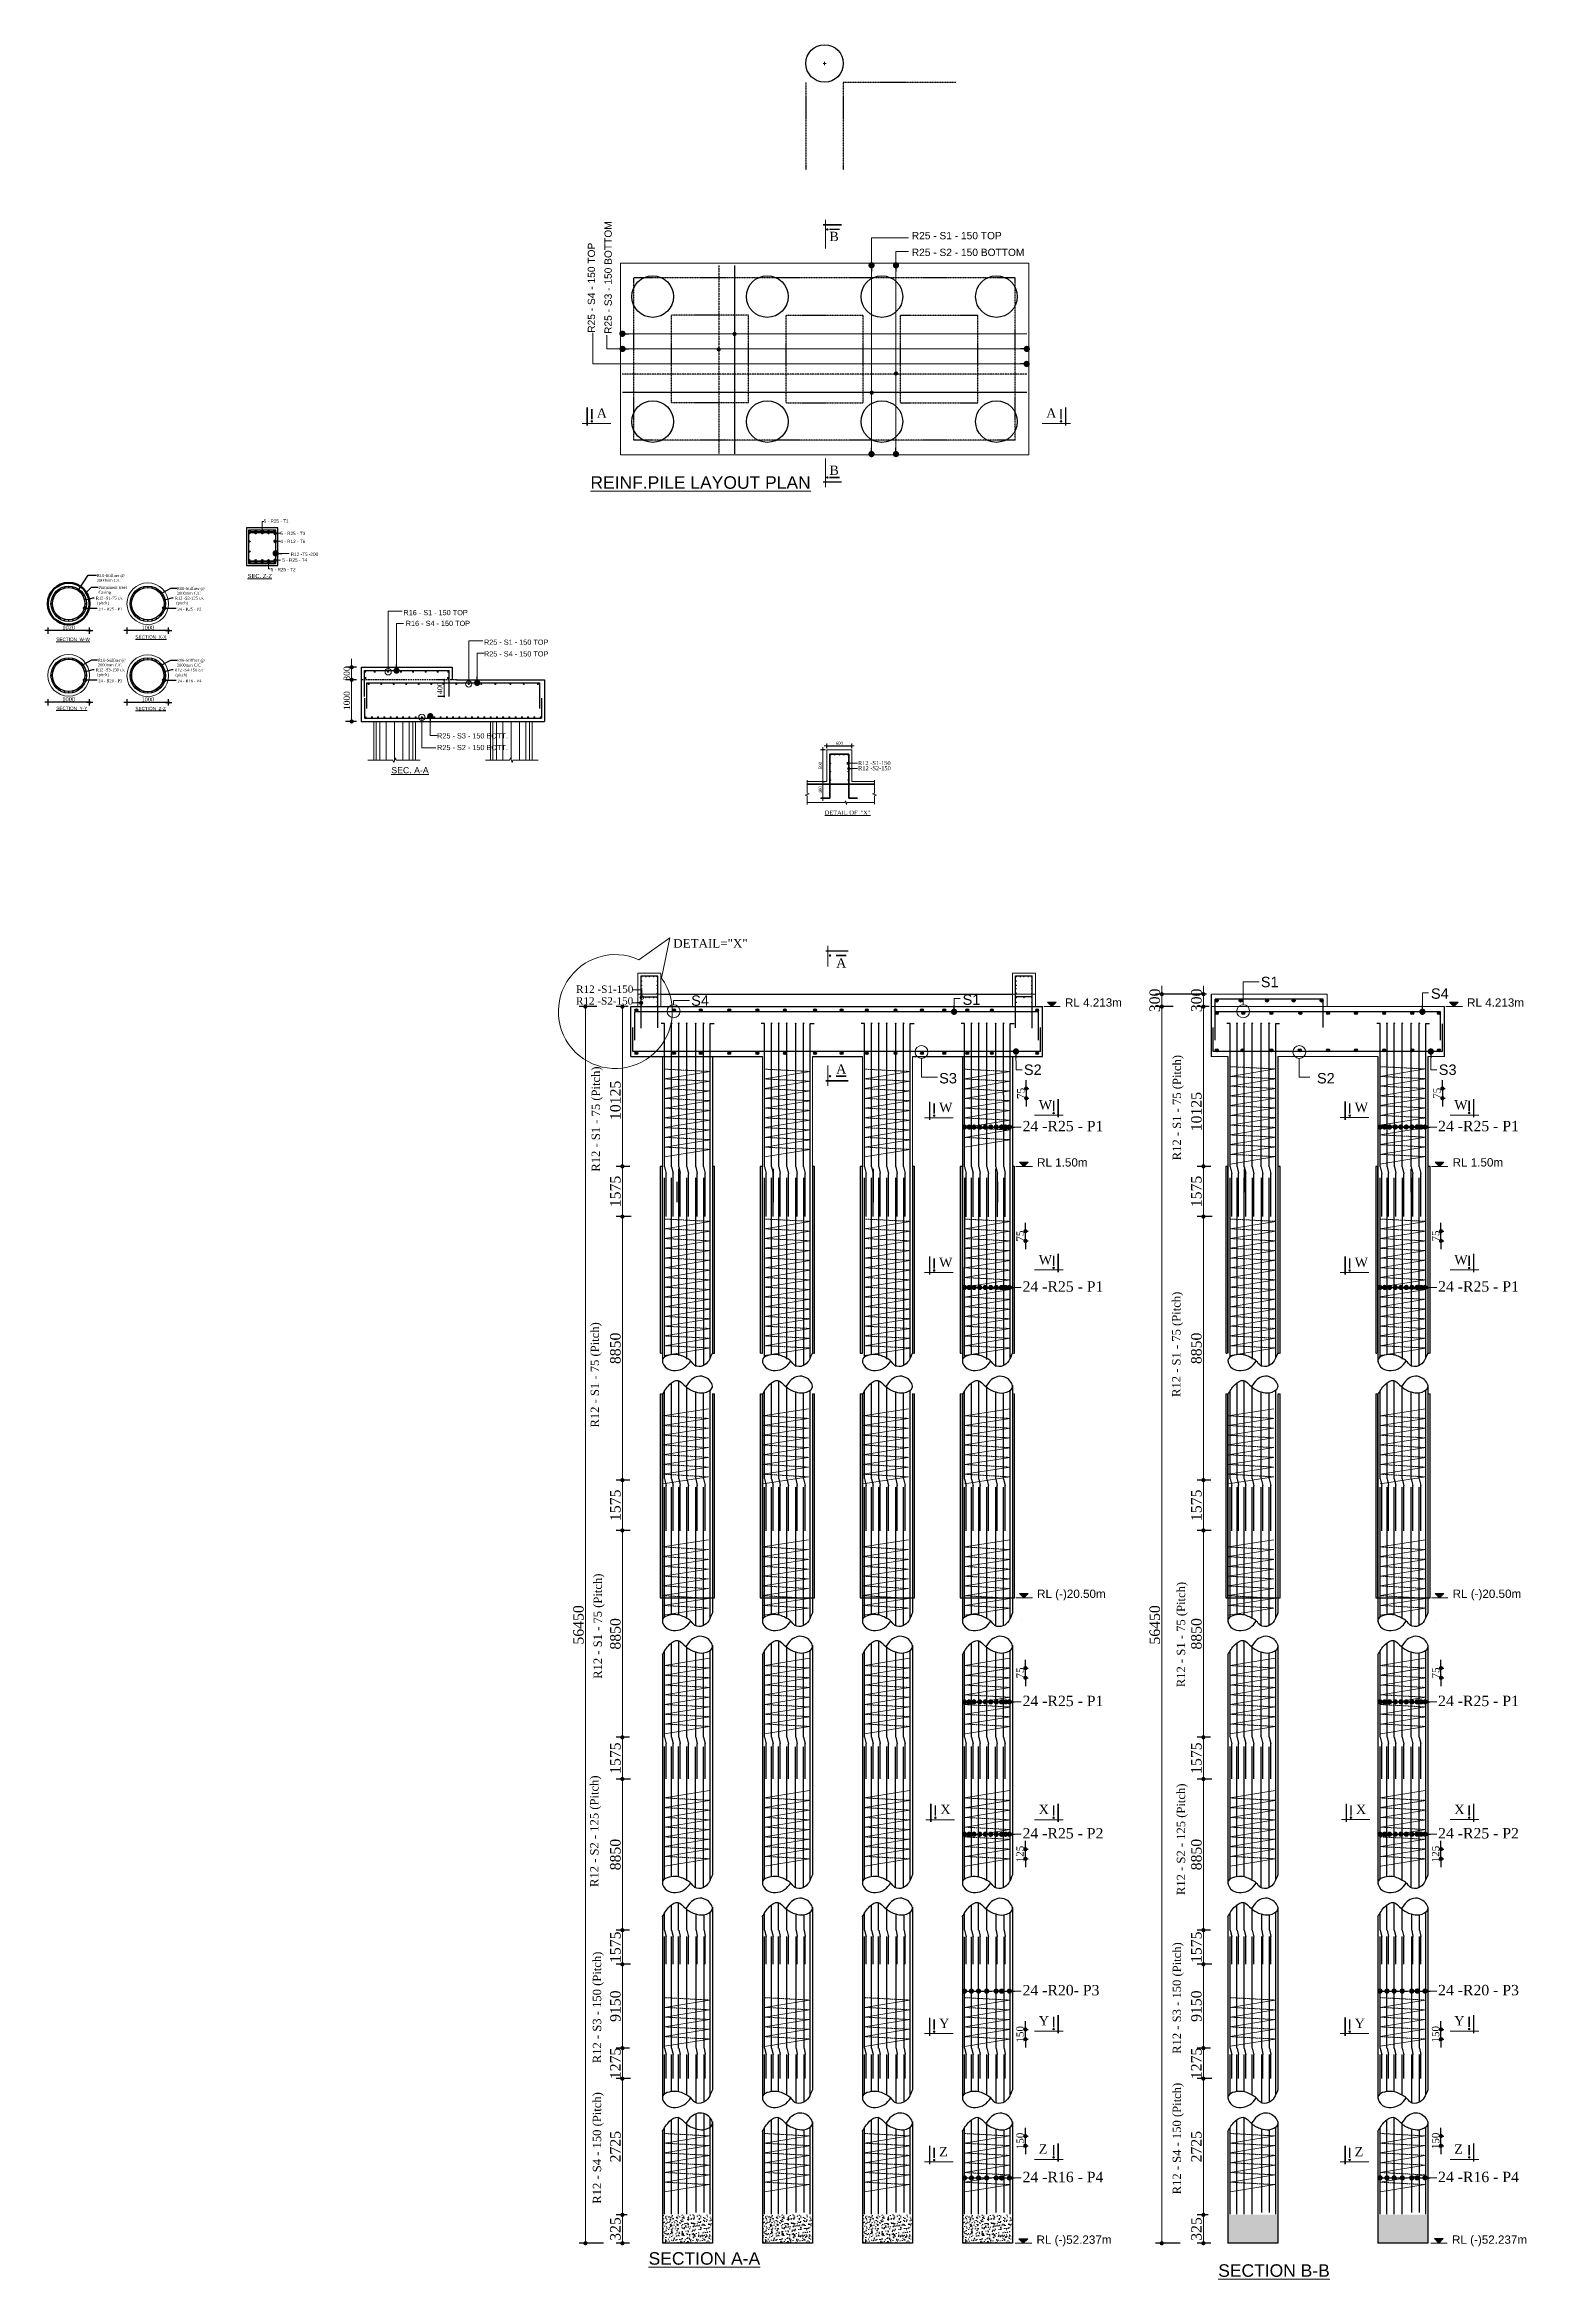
# Model space of a CAD drawing. Header units: millimetres. Extents: x -452357 to 35267, y 81803 to 461763.
# Drawn here: x -201849 to -166294, y 397161 to 450786 of the extents above; entities that cross this region are included whole.
import ezdxf

# ---------------------------------------------------------------- set-up
doc = ezdxf.new("R2010")
doc.units = ezdxf.units.MM
doc.header["$PDMODE"] = 2
for name, pattern in [('DASHED', [0.75, 0.5, -0.25]), ('DASHED2', [0.375, 0.25, -0.125]), ('DASHEDX2', [38.1, 25.4, -12.7]), ('HIDDEN', [9.525, 6.35, -3.175])]:
    doc.linetypes.add(name, pattern=pattern)
doc.layers.get('Defpoints').update_dxf_attribs({"lineweight": 13})
for name, color, linetype, lineweight in [('Abutment W Line', 30, 'Continuous', 18), ('Ber', 12, 'Continuous', 30), ('Binder', 136, 'Continuous', 15), ('BODER', 1, 'Continuous', 40), ('Center Line', 34, 'Continuous', 15), ('dim', 96, 'Continuous', 25), ('Dimision', 96, 'Continuous', 18), ('hatch', 65, 'Continuous', 15), ('Hatching', 65, 'Continuous', 20), ('L.L', 200, 'Continuous', 20), ('Pile', 11, 'Continuous', 15), ('Reinf.', 12, 'Continuous', 30), ('Rod', 12, 'Continuous', 30), ('Rod -2', 5, 'Continuous', 35), ('Steel Casing', 70, 'Continuous', 30), ('Text', 7, 'Continuous', 15)]:
    doc.layers.add(name, color=color, linetype=linetype, lineweight=lineweight)
doc.layers.add('Pire Line', color=11, linetype='Continuous')
doc.styles.add('ROMANS', font='arial.ttf', dxfattribs={"height": 200})
doc.styles.get("Standard").update_dxf_attribs({"font": 'times.ttf'})
doc.styles.add('STYLE1', font='romantic.ttf', dxfattribs={"height": 85})
doc.dimstyles.new('ALTER', dxfattribs={"dimtxt": 110, "dimasz": 65, "dimexe": 95, "dimexo": 100, "dimgap": 30, "dimtad": 1, "dimdec": 0, "dimzin": 0, "dimdsep": 46, "dimtxsty": 'Standard', "dimblk": 'DOT', "dimcen": 35, "dimadec": 0, "dimazin": 0, "dimtfac": 1, "dimtdec": 0, "dimtofl": 0, "dimtmove": 0, "dimatfit": 3, "dimfxl": 1, "dimtolj": 1, "dimtzin": 0, "dimarcsym": 0})
doc.dimstyles.new('ISO-25', dxfattribs={"dimtxt": 175, "dimasz": 100, "dimexe": 65, "dimexo": 115.625, "dimgap": 40, "dimtad": 1, "dimtoh": 1, "dimdec": 0, "dimtxsty": 'Standard', "dimblk": 'DOT', "dimcen": 300, "dimclrd": 256, "dimclre": 256, "dimclrt": 256, "dimadec": 0, "dimazin": 0, "dimtfac": 1, "dimtdec": 0, "dimtix": 1, "dimtmove": 0, "dimatfit": 3, "dimldrblk": 'DOT', "dimfxl": 75, "dimlwd": -1, "dimarcsym": 0})
doc.dimstyles.new('ISO-70', dxfattribs={"dimscale": 0, "dimtxt": 70, "dimasz": 0.75, "dimexe": 35, "dimexo": 35, "dimgap": 20, "dimtad": 1, "dimdec": 0, "dimlfac": -1, "dimzin": 1, "dimdsep": 46, "dimtxsty": 'Standard', "dimblk": 'DIM', "dimcen": 60, "dimclrd": 256, "dimclre": 256, "dimclrt": 256, "dimadec": 0, "dimazin": 0, "dimtfac": 1, "dimtdec": 0, "dimtix": 1, "dimtofl": 0, "dimtmove": 0, "dimatfit": 3, "dimldrblk": 'DOT', "dimfxl": 35, "dimfxlon": 1, "dimtolj": 1, "dimlwd": -1, "dimarcsym": 0})
doc.dimstyles.new('ISO-75', dxfattribs={"dimtxt": 75, "dimasz": 1, "dimexe": 35, "dimexo": 35, "dimgap": 35, "dimtad": 1, "dimdec": 0, "dimtxsty": 'Standard', "dimblk": 'D_TIC', "dimcen": 52.5, "dimclrd": 256, "dimclre": 256, "dimclrt": 256, "dimadec": 0, "dimazin": 0, "dimtfac": 1, "dimtdec": 0, "dimtix": 1, "dimtmove": 0, "dimatfit": 3, "dimldrblk": 'DOT', "dimfxl": 35, "dimfxlon": 1, "dimlwd": -1, "dimarcsym": 0})

msp = doc.modelspace()

# ---------------------------------------------------------------- texts
at = {"layer": 'Dimision', "ltscale": 3, "char_height": 200, "attachment_point": 5, "rotation": 90}
for s, insert in [('R12 - S1 - 75 (Pitch)', (-174646.8, 425278.1)), ('R12 - S1 - 75 (Pitch)', (-188590.6, 425004)), ('R12 - S1 - 75 (Pitch)', (-174660, 419598)), ('R12 - S1 - 75 (Pitch)', (-188613.9, 418865.1)), ('R12 - S1 - 75 (Pitch)', (-188545.5, 412834.1)), ('R12 - S1 - 75 (Pitch)', (-174548.2, 412634)), ('R12 - S2 - 125 (Pitch)', (-188627.1, 407914)), ('R12 - S2 - 125 (Pitch)', (-174548.2, 407720.2)), ('R12 - S3 - 150 (Pitch)', (-188562.7, 403686)), ('R12 - S3 - 150 (Pitch)', (-174647.1, 403910.4)), ('R12 - S4 - 150 (Pitch)', (-174647.1, 400538.2)), ('R12 - S4 - 150 (Pitch)', (-188562.7, 400313.8))]:
    msp.add_mtext(s, dxfattribs=dict(at, insert=insert))
at = {"layer": 'Text', "style": 'ROMANS'}
for s, p in [('R25 - S3 - 150 BOTTOM', (-188240.4, 443845.4)), ('R25 - S4 - 150 TOP', (-188641.8, 443873.5))]:
    msp.add_text(s, height=175, rotation=90, dxfattribs=at).set_placement(p)
at = {"layer": 'Text'}
for s, height, p in [('B', 224.2, (-183017.8, 446072.1)), ('A', 224.2, (-188601.5, 441833.9)), ('A', 224.2, (-177815.6, 441833.9)), ('B', 224.2, (-183017.8, 440462.4)), ('R12 -S1-150', 100, (-182332.3, 433498.3)), ('R12 -S2-150', 100, (-182329.8, 433375.2)), ('%%UDETAIL OF  "X"', 100, (-183129.6, 432306.9)), ('A', 224.2, (-182855.7, 428638.4)), ('A', 224.2, (-182855.7, 426094)), ('W', 224.2, (-180384.1, 425172)), ('W', 224.2, (-177994, 425233.4)), ('W', 224.2, (-170412, 425173.1)), ('W', 224.2, (-168021.9, 425234.5)), ('24 -R25 - P1', 250, (-178382.8, 424710)), ('24 -R25 - P1', 250, (-168410.8, 424711.1)), ('W', 224.2, (-180384.1, 421456)), ('W', 224.2, (-177994, 421517.3)), ('W', 224.2, (-170412, 421457)), ('W', 224.2, (-168021.9, 421518.4)), ('24 -R25 - P1', 250, (-178382.8, 420860.6)), ('24 -R25 - P1', 250, (-168410.8, 420861.7)), ('24 -R25 - P1', 250, (-178382.8, 410915.5)), ('24 -R25 - P1', 250, (-168410.8, 410916.6)), ('X', 224.2, (-180354.5, 408325.2)), ('X', 224.2, (-177994, 408325.2)), ('X', 224.2, (-170382.4, 408326.3)), ('X', 224.2, (-168021.9, 408326.3)), ('24 -R25 - P2', 250, (-178382.8, 407739.4)), ('24 -R25 - P2', 250, (-168410.8, 407740.5)), ('24 -R20- P3', 250, (-178382.8, 403974.9)), ('24 -R20 - P3', 250, (-168410.8, 403976)), ('Y', 224.2, (-180384.1, 403190.9)), ('Y', 224.2, (-177994, 403252.3)), ('Y', 224.2, (-170412, 403192)), ('Y', 224.2, (-168021.9, 403253.3)), ('Z', 224.2, (-180384.1, 400111.6)), ('Z', 224.2, (-177994, 400173)), ('Z', 224.2, (-170412, 400112.7)), ('Z', 224.2, (-168021.9, 400174.1)), ('24 -R16 - P4', 250, (-178382.8, 399491.6)), ('24 -R16 - P4', 250, (-168410.8, 399492.6))]:
    msp.add_text(s, height=height, dxfattribs=at).set_placement(p)
at = {"layer": 'Text', "style": 'ROMANS'}
for s, height, p in [('R25 - S1 - 150 TOP', 175, (-181041.7, 446116.7)), ('R25 - S2 - 150 BOTTOM', 175, (-181041.7, 445715.3)), ('5 - R25 - T1', 80, (-196591.9, 439312.7)), ('4 - R12 - T6', 80, (-196192, 438825.1)), ('5 - R25 - T3', 80, (-196192, 439016.6)), ('5 - R25 - T2', 80, (-196423.7, 438150.8)), ('5 - R25 - T4', 80, (-196147, 438377.6)), (' R12 -T5 -200', 80, (-195975.3, 438516.7)), ('%%USEC. Z-Z', 100, (-196979.3, 437985.8)), ('R16 - S1 - 150 TOP', 125, (-193239.8, 437095.9)), ('R16 - S4 - 150 TOP', 125, (-193184, 436836.2)), ('R25 - S1 - 150 TOP', 125, (-191306.2, 436385)), ('R25 - S4 - 150 TOP', 125, (-191306.2, 436104.9)), ('R25 - S3 - 150 BOTT.', 125, (-192431.1, 434137.2)), ('R25 - S2 - 150 BOTT.', 125, (-192431.1, 433857.1)), ('%%USEC. A-A', 150, (-193530.6, 433300.8)), ('RL 4.213m', 200, (-177364.6, 427700.4)), ('RL 4.213m', 200, (-167714.7, 427700.4)), ('RL 1.50m', 200, (-178033.4, 423863.4)), ('RL 1.50m', 200, (-168061.4, 423864.5)), ('RL (-)20.50m', 200, (-178033.5, 413511.9)), ('RL (-)20.50m', 200, (-168061.4, 413513)), ('RL (-)52.237m', 200, (-178048.2, 398012.8)), ('RL (-)52.237m', 200, (-168076.1, 398013.9)), ('%%USECTION A-A', 300, (-187356.6, 397511.9)), ('%%USECTION B-B', 300, (-173687.1, 397221))]:
    msp.add_text(s, height=height, dxfattribs=at).set_placement(p)
at = {"layer": 'Text'}
for s, p in [('R12 -S2-150', (-189098.8, 427750.6)), ('R12 -S1-150', (-189096.3, 428032.4))]:
    msp.add_text(s, height=176.947, rotation=360, dxfattribs=at).set_placement(p)
at = {"layer": 'Text', "attachment_point": 1, "style": 'ROMANS'}
for s, insert, char_height, width in [('{\\LREINF.PILE LAYOUT PLAN }', (-188753.1, 440429.4), 300, 17029.005), ('{\\LSECTION  W-W}', (-201571.6, 436555.1), 80, 1503.268), ('{\\LSECTION  X-X}', (-199673.3, 436611.2), 80, 1503.268), ('{\\LSECTION  Y-Y}', (-201571.6, 434900.8), 80, 974.278), ('{\\LSECTION  Z-Z}', (-199673.3, 434895.9), 80, 974.278), ('S4', (-186334.9, 427972.3), 250, 8235.459), ('S1', (-179821.9, 427994.9), 250, 8235.459), ('S1', (-172665.1, 428417.9), 250, 8235.459), ('S4', (-168582.3, 428140.3), 250, 8235.459), ('S3', (-180384, 426109), 250, 8235.459), ('S2', (-178350.6, 426313.1), 250, 8235.459), ('S2', (-171318.1, 426109), 250, 8235.459), ('S3', (-168394.7, 426313.1), 250, 8235.459)]:
    msp.add_mtext(s, dxfattribs=dict(at, insert=insert, char_height=char_height, width=width))
at = {"layer": 'Text', "ltscale": 30, "char_height": 70, "attachment_point": 1}
for s, insert, width in [('R16-Stiffner @ 2000mm C/C', (-200598, 438083.2), 908.973), ('Parmanent steel\\PCasing', (-200557.7, 437797.3), 908.973), ('R16-Stiffner @ 2000mm C/C', (-198677.4, 437772.7), 908.973), ('R12 -S1-75 c/c\\P (pitch)', (-200619.7, 437539.2), 908.973), ('24 - R25 - P1', (-200562.3, 437278.9), 7399.401), ('R12 -S2-125 c/c\\P (pitch)', (-198721.4, 437539.2), 908.973), ('24 - R25 - P2', (-198664, 437277.9), 705.869), ('R16-Stiffner @ 2000mm C/C', (-200575.7, 436053), 908.973), ('R16-Stiffner @ 2000mm C/C', (-198677.4, 436048), 908.973), ('R16-Stiffner @ 2000mm C/C', (-198677.4, 436047.3), 908.973), ('R12 -S3-150 c/c\\P (pitch)', (-200619.7, 435819.5), 908.973), ('24 - R20 - P3', (-200562.3, 435556.5), 549.458), ('R12 -S4-150 c/c\\P (pitch)', (-198737.9, 435814.5), 908.973), ('24 - R16 - P4', (-198664, 435551.5), 844.93)]:
    msp.add_mtext(s, dxfattribs=dict(at, insert=insert, width=width))
at = {"layer": 'Text', "linetype": 'ByBlock', "insert": (-185872.5, 429220.4), "char_height": 207, "attachment_point": 5, "style": 'STYLE1'}
msp.add_mtext('DETAIL="X"', dxfattribs=at)

# ---------------------------------------------------------------- blocks, each defined once
blk = doc.blocks.new('_Dot')
at = {"color": 0, "linetype": 'ByBlock', "lineweight": -2}
blk.add_line((-0.5, 0), (-1, 0), dxfattribs=at)
at = {"color": 0, "linetype": 'ByBlock', "const_width": 0.5}
blk.add_lwpolyline([(-0.25, 0, 1), (0.25, 0, 1)], format="xyb", close=True, dxfattribs=at)
blk = doc.blocks.new('*D674')
at = {"layer": 'Defpoints', "color": 0, "ltscale": 3, "transparency": 16777216}
for p in [(-168614, 425738), (-168614, 425504), (-168308, 425504)]:
    blk.add_point(p, dxfattribs=at)
at = {"layer": 'Pire Line', "linetype": 'Continuous', "ltscale": 3, "transparency": 16777216}
for p, q in [((-168308, 425838), (-168308, 425938)), ((-168308, 425738), (-168308, 425504)), ((-168308, 425404), (-168308, 425304))]:
    blk.add_line(p, q, dxfattribs=at)
at = {"layer": 'Pire Line', "linetype": 'Continuous', "lineweight": -2, "ltscale": 3, "transparency": 16777216}
for p, q in [((-168343, 425738), (-168243, 425738)), ((-168343, 425504), (-168243, 425504))]:
    blk.add_line(p, q, dxfattribs=at)
at = {"layer": 'Pire Line', "ltscale": 3, "transparency": 16777216, "xscale": 100, "yscale": 100, "zscale": 100}
for p, rotation in [((-168308, 425738), 270), ((-168308, 425504), 90)]:
    blk.add_blockref('_Dot', p, dxfattribs=dict(at, rotation=rotation))
at = {"layer": 'Pire Line', "ltscale": 3, "transparency": 16777216, "insert": (-168437, 425621), "char_height": 175, "attachment_point": 5, "rotation": 90}
blk.add_mtext('75', dxfattribs=at)
blk = doc.blocks.new('*D675')
at = {"layer": 'Defpoints', "color": 0, "ltscale": 3, "transparency": 16777216}
for p in [(-168764, 422080), (-168750, 422313), (-168341, 422313)]:
    blk.add_point(p, dxfattribs=at)
at = {"layer": 'Pire Line', "linetype": 'Continuous', "lineweight": -2, "ltscale": 3, "transparency": 16777216}
for p, q in [((-168376, 422313), (-168276, 422313)), ((-168376, 422080), (-168276, 422080))]:
    blk.add_line(p, q, dxfattribs=at)
at = {"layer": 'Pire Line', "linetype": 'Continuous', "ltscale": 3, "transparency": 16777216}
for p, q in [((-168341, 422413), (-168341, 422513)), ((-168341, 422080), (-168341, 422313)), ((-168341, 421980), (-168341, 421880))]:
    blk.add_line(p, q, dxfattribs=at)
at = {"layer": 'Pire Line', "ltscale": 3, "transparency": 16777216, "xscale": 100, "yscale": 100, "zscale": 100}
for p, rotation in [((-168341, 422313), 270), ((-168341, 422080), 90)]:
    blk.add_blockref('_Dot', p, dxfattribs=dict(at, rotation=rotation))
at = {"layer": 'Pire Line', "ltscale": 3, "transparency": 16777216, "insert": (-168470, 422197), "char_height": 175, "attachment_point": 5, "rotation": 90}
blk.add_mtext('75', dxfattribs=at)
blk = doc.blocks.new('*D676')
at = {"layer": 'Defpoints', "color": 0, "ltscale": 3, "transparency": 16777216}
for p in [(-174042, 410167), (-173759, 410167), (-173729, 409167)]:
    blk.add_point(p, dxfattribs=at)
at = {"layer": 'Dimision', "color": 1, "lineweight": -2, "ltscale": 3, "transparency": 16777216}
for p, q in [((-173875, 410167), (-174192, 410167)), ((-173844, 409167), (-174192, 409167))]:
    blk.add_line(p, q, dxfattribs=at)
at = {"layer": 'Dimision', "ltscale": 3, "transparency": 16777216}
blk.add_line((-174042, 409267), (-174042, 410067), dxfattribs=at)
at = {"layer": 'Dimision', "ltscale": 3, "transparency": 16777216, "xscale": 100, "yscale": 100, "zscale": 100}
for p, rotation in [((-174042, 410167), 90), ((-174042, 409167), 270)]:
    blk.add_blockref('_Dot', p, dxfattribs=dict(at, rotation=rotation))
at = {"layer": 'Dimision', "ltscale": 3, "transparency": 16777216, "insert": (-174210, 409667), "char_height": 250, "attachment_point": 5, "rotation": 90}
blk.add_mtext('1575', dxfattribs=at)
blk = doc.blocks.new('*D677')
at = {"layer": 'Defpoints', "color": 0, "ltscale": 3, "transparency": 16777216}
for p in [(-174042, 416339), (-173748, 416339), (-173740, 415132)]:
    blk.add_point(p, dxfattribs=at)
at = {"layer": 'Dimision', "color": 1, "lineweight": -2, "ltscale": 3, "transparency": 16777216}
for p, q in [((-173864, 416339), (-174192, 416339)), ((-173856, 415132), (-174192, 415132))]:
    blk.add_line(p, q, dxfattribs=at)
at = {"layer": 'Dimision', "ltscale": 3, "transparency": 16777216}
blk.add_line((-174042, 415232), (-174042, 416239), dxfattribs=at)
at = {"layer": 'Dimision', "ltscale": 3, "transparency": 16777216, "xscale": 100, "yscale": 100, "zscale": 100}
for p, rotation in [((-174042, 416339), 90), ((-174042, 415132), 270)]:
    blk.add_blockref('_Dot', p, dxfattribs=dict(at, rotation=rotation))
at = {"layer": 'Dimision', "ltscale": 3, "transparency": 16777216, "insert": (-174210, 415736), "char_height": 250, "attachment_point": 5, "rotation": 90}
blk.add_mtext('1575', dxfattribs=at)
blk = doc.blocks.new('*D678')
at = {"layer": 'Defpoints', "color": 0, "ltscale": 3, "transparency": 16777216}
for p in [(-174042, 409167), (-173729, 409167), (-173759, 405540)]:
    blk.add_point(p, dxfattribs=at)
at = {"layer": 'Dimision', "color": 1, "lineweight": -2, "ltscale": 3, "transparency": 16777216}
for p, q in [((-173844, 409167), (-174192, 409167)), ((-173875, 405540), (-174192, 405540))]:
    blk.add_line(p, q, dxfattribs=at)
at = {"layer": 'Dimision', "ltscale": 3, "transparency": 16777216}
blk.add_line((-174042, 405640), (-174042, 409067), dxfattribs=at)
at = {"layer": 'Dimision', "ltscale": 3, "transparency": 16777216, "xscale": 100, "yscale": 100, "zscale": 100}
for p, rotation in [((-174042, 409167), 90), ((-174042, 405540), 270)]:
    blk.add_blockref('_Dot', p, dxfattribs=dict(at, rotation=rotation))
at = {"layer": 'Dimision', "ltscale": 3, "transparency": 16777216, "insert": (-174209, 407353), "char_height": 250, "attachment_point": 5, "rotation": 90}
blk.add_mtext('8850', dxfattribs=at)
blk = doc.blocks.new('*D679')
at = {"layer": 'Defpoints', "color": 0, "ltscale": 3, "transparency": 16777216}
for p in [(-174042, 415132), (-173740, 415132), (-173759, 410167)]:
    blk.add_point(p, dxfattribs=at)
at = {"layer": 'Dimision', "color": 1, "lineweight": -2, "ltscale": 3, "transparency": 16777216}
for p, q in [((-173856, 415132), (-174192, 415132)), ((-173875, 410167), (-174192, 410167))]:
    blk.add_line(p, q, dxfattribs=at)
at = {"layer": 'Dimision', "ltscale": 3, "transparency": 16777216}
blk.add_line((-174042, 410267), (-174042, 415032), dxfattribs=at)
at = {"layer": 'Dimision', "ltscale": 3, "transparency": 16777216, "xscale": 100, "yscale": 100, "zscale": 100}
for p, rotation in [((-174042, 415132), 90), ((-174042, 410167), 270)]:
    blk.add_blockref('_Dot', p, dxfattribs=dict(at, rotation=rotation))
at = {"layer": 'Dimision', "ltscale": 3, "transparency": 16777216, "insert": (-174209, 412650), "char_height": 250, "attachment_point": 5, "rotation": 90}
blk.add_mtext('8850', dxfattribs=at)
blk = doc.blocks.new('*D680')
at = {"layer": 'Defpoints', "color": 0, "ltscale": 3, "transparency": 16777216}
for p in [(-174042, 422663), (-173719, 422663), (-173748, 416339)]:
    blk.add_point(p, dxfattribs=at)
at = {"layer": 'Dimision', "color": 1, "lineweight": -2, "ltscale": 3, "transparency": 16777216}
for p, q in [((-173835, 422663), (-174192, 422663)), ((-173864, 416339), (-174192, 416339))]:
    blk.add_line(p, q, dxfattribs=at)
at = {"layer": 'Dimision', "ltscale": 3, "transparency": 16777216}
blk.add_line((-174042, 416439), (-174042, 422563), dxfattribs=at)
at = {"layer": 'Dimision', "ltscale": 3, "transparency": 16777216, "xscale": 100, "yscale": 100, "zscale": 100}
for p, rotation in [((-174042, 422663), 90), ((-174042, 416339), 270)]:
    blk.add_blockref('_Dot', p, dxfattribs=dict(at, rotation=rotation))
at = {"layer": 'Dimision', "ltscale": 3, "transparency": 16777216, "insert": (-174209, 419501), "char_height": 250, "attachment_point": 5, "rotation": 90}
blk.add_mtext('8850', dxfattribs=at)
blk = doc.blocks.new('*D681')
at = {"layer": 'Defpoints', "color": 0, "ltscale": 3, "transparency": 16777216}
for p in [(-174042, 427702), (-173790, 427702), (-173748, 423869)]:
    blk.add_point(p, dxfattribs=at)
at = {"layer": 'Dimision', "color": 1, "lineweight": -2, "ltscale": 3, "transparency": 16777216}
for p, q in [((-173906, 427702), (-174192, 427702)), ((-173864, 423869), (-174192, 423869))]:
    blk.add_line(p, q, dxfattribs=at)
at = {"layer": 'Dimision', "ltscale": 3, "transparency": 16777216}
blk.add_line((-174042, 423969), (-174042, 427602), dxfattribs=at)
at = {"layer": 'Dimision', "ltscale": 3, "transparency": 16777216, "xscale": 100, "yscale": 100, "zscale": 100}
for p, rotation in [((-174042, 427702), 90), ((-174042, 423869), 270)]:
    blk.add_blockref('_Dot', p, dxfattribs=dict(at, rotation=rotation))
at = {"layer": 'Dimision', "ltscale": 3, "transparency": 16777216, "insert": (-174209, 425182), "char_height": 250, "attachment_point": 5, "rotation": 90}
blk.add_mtext('10125', dxfattribs=at)
blk = doc.blocks.new('*D682')
at = {"layer": 'Defpoints', "color": 0, "ltscale": 3, "transparency": 16777216}
for p in [(-173813, 398708), (-174042, 398027), (-173752, 398027)]:
    blk.add_point(p, dxfattribs=at)
at = {"layer": 'Dimision', "color": 1, "lineweight": -2, "ltscale": 3, "transparency": 16777216}
for p, q in [((-173928, 398708), (-174192, 398708)), ((-173868, 398027), (-174192, 398027))]:
    blk.add_line(p, q, dxfattribs=at)
at = {"layer": 'Dimision', "ltscale": 3, "transparency": 16777216}
blk.add_line((-174042, 398608), (-174042, 398127), dxfattribs=at)
at = {"layer": 'Dimision', "ltscale": 3, "transparency": 16777216, "xscale": 100, "yscale": 100, "zscale": 100}
for p, rotation in [((-174042, 398708), 90), ((-174042, 398027), 270)]:
    blk.add_blockref('_Dot', p, dxfattribs=dict(at, rotation=rotation))
at = {"layer": 'Dimision', "ltscale": 3, "transparency": 16777216, "insert": (-174209, 398368), "char_height": 250, "attachment_point": 5, "rotation": 90}
blk.add_mtext('325', dxfattribs=at)
blk = doc.blocks.new('*D683')
at = {"layer": 'Defpoints', "color": 0, "ltscale": 3, "transparency": 16777216}
for p in [(-175041, 427702), (-174654, 427702), (-174487, 398027)]:
    blk.add_point(p, dxfattribs=at)
at = {"layer": 'Dimision', "color": 1, "lineweight": -2, "ltscale": 3, "transparency": 16777216}
for p, q in [((-174770, 427702), (-175191, 427702)), ((-174603, 398027), (-175191, 398027))]:
    blk.add_line(p, q, dxfattribs=at)
at = {"layer": 'Dimision', "ltscale": 3, "transparency": 16777216}
blk.add_line((-175041, 398127), (-175041, 427602), dxfattribs=at)
at = {"layer": 'Dimision', "ltscale": 3, "transparency": 16777216, "xscale": 100, "yscale": 100, "zscale": 100}
for p, rotation in [((-175041, 427702), 90), ((-175041, 398027), 270)]:
    blk.add_blockref('_Dot', p, dxfattribs=dict(at, rotation=rotation))
at = {"layer": 'Dimision', "ltscale": 3, "transparency": 16777216, "insert": (-175209, 412865), "char_height": 250, "attachment_point": 5, "rotation": 90}
blk.add_mtext('56450', dxfattribs=at)
blk = doc.blocks.new('DIM')
at = {"layer": 'dim'}
for p, q in [((-101, 0), (101, 0)), ((0, -101), (0, 101))]:
    blk.add_line(p, q, dxfattribs=at)
at = {"layer": 'dim', "const_width": 25.4}
blk.add_lwpolyline([(-13, 0, 1), (13, 0, 1)], format="xyb", close=True, dxfattribs=at)
blk = doc.blocks.new('*D707')
at = {"layer": 'Defpoints', "color": 0, "ltscale": 30, "transparency": 16777216}
for p in [(-199875, 437371), (-198875, 437371), (-199875, 436727)]:
    blk.add_point(p, dxfattribs=at)
at = {"layer": 'dim', "lineweight": -2, "ltscale": 30, "transparency": 16777216}
for p, q in [((-199875, 436762), (-199875, 436692)), ((-198875, 436762), (-198875, 436692))]:
    blk.add_line(p, q, dxfattribs=at)
at = {"layer": 'dim', "ltscale": 30, "transparency": 16777216}
blk.add_line((-198876, 436727), (-199874, 436727), dxfattribs=at)
at = {"layer": 'dim', "ltscale": 30, "transparency": 16777216, "xscale": 0.75, "yscale": 0.75, "zscale": 0.75, "rotation": 180}
blk.add_blockref('DIM', (-199875, 436727), dxfattribs=at)
at = {"layer": 'dim', "ltscale": 30, "transparency": 16777216, "xscale": 0.75, "yscale": 0.75, "zscale": 0.75}
blk.add_blockref('DIM', (-198875, 436727), dxfattribs=at)
at = {"layer": 'dim', "ltscale": 30, "transparency": 16777216, "insert": (-199375, 436797), "char_height": 100, "attachment_point": 5}
blk.add_mtext('\\A1;1000', dxfattribs=at)
blk = doc.blocks.new('*U666')
at = {"layer": 'Reinf.', "ltscale": 30, "const_width": 18}
blk.add_lwpolyline([(-1, 9, 1), (1, -9, 1)], format="xyb", close=True, dxfattribs=at)
blk = doc.blocks.new('*U667')
at = {"color": 0, "linetype": 'ByBlock', "lineweight": -2, "transparency": 16777216}
for p, rotation in [((-301316, 128703), 255), ((-301275, 128801), 240), ((-301211, 128885), 225), ((-301126, 128950), 209.9999999999999), ((-301028, 128990), 194.9999999999999), ((-300923, 129004), 180), ((-300818, 128990), 165), ((-300720, 128950), 150), ((-300636, 128885), 135), ((-300571, 128801), 120), ((-300530, 128703), 105), ((-301330, 128597), 270), ((-301316, 128492), 285), ((-301275, 128394), 299.9999999999999), ((-301211, 128310), 315.0000000000001), ((-301126, 128245), 330.0000000000001), ((-301028, 128205), 345), ((-300818, 128205), 14.99999999999997), ((-300720, 128245), 30), ((-300636, 128310), 44.99999999999999), ((-300571, 128394), 59.99999999999997), ((-300530, 128492), 75.00000000000001), ((-300516, 128597), 90)]:
    blk.add_blockref('*U666', p, dxfattribs=dict(at, rotation=rotation))
blk.add_blockref('*U666', (-300923, 128191), dxfattribs=at)
blk = doc.blocks.new('*D693')
at = {"layer": 'Defpoints', "color": 0, "ltscale": 30, "transparency": 16777216}
for p in [(-201773, 435651), (-200773, 435651), (-201773, 435007)]:
    blk.add_point(p, dxfattribs=at)
at = {"layer": 'dim', "lineweight": -2, "ltscale": 30, "transparency": 16777216}
for p, q in [((-201773, 435042), (-201773, 434972)), ((-200773, 435042), (-200773, 434972))]:
    blk.add_line(p, q, dxfattribs=at)
at = {"layer": 'dim', "ltscale": 30, "transparency": 16777216}
blk.add_line((-200774, 435007), (-201772, 435007), dxfattribs=at)
at = {"layer": 'dim', "ltscale": 30, "transparency": 16777216, "xscale": 0.75, "yscale": 0.75, "zscale": 0.75, "rotation": 180}
blk.add_blockref('DIM', (-201773, 435007), dxfattribs=at)
at = {"layer": 'dim', "ltscale": 30, "transparency": 16777216, "xscale": 0.75, "yscale": 0.75, "zscale": 0.75}
blk.add_blockref('DIM', (-200773, 435007), dxfattribs=at)
at = {"layer": 'dim', "ltscale": 30, "transparency": 16777216, "insert": (-201273, 435078), "char_height": 100, "attachment_point": 5}
blk.add_mtext('\\A1;1000', dxfattribs=at)
blk = doc.blocks.new('*U668')
at = {"layer": 'Reinf.', "ltscale": 30, "const_width": 18}
blk.add_lwpolyline([(-1, 9, 1), (1, -9, 1)], format="xyb", close=True, dxfattribs=at)
blk = doc.blocks.new('*U669')
at = {"color": 0, "linetype": 'ByBlock', "lineweight": -2, "transparency": 16777216}
for p, rotation in [((-301316, 128703), 255), ((-301275, 128801), 240), ((-301211, 128885), 225), ((-301126, 128950), 209.9999999999999), ((-301028, 128990), 194.9999999999999), ((-300923, 129004), 180), ((-300818, 128990), 165), ((-300720, 128950), 150), ((-300636, 128885), 135), ((-300571, 128801), 120), ((-300530, 128703), 105), ((-301330, 128597), 270), ((-301316, 128492), 285), ((-301275, 128394), 299.9999999999999), ((-301211, 128310), 315.0000000000001), ((-301126, 128245), 330.0000000000001), ((-301028, 128205), 345), ((-300818, 128205), 14.99999999999997), ((-300720, 128245), 30), ((-300636, 128310), 44.99999999999999), ((-300571, 128394), 59.99999999999997), ((-300530, 128492), 75.00000000000001), ((-300516, 128597), 90)]:
    blk.add_blockref('*U668', p, dxfattribs=dict(at, rotation=rotation))
blk.add_blockref('*U668', (-300923, 128191), dxfattribs=at)
blk = doc.blocks.new('*D694')
at = {"layer": 'Defpoints', "color": 0, "ltscale": 30, "transparency": 16777216}
for p in [(-201773, 437371), (-200773, 437371), (-201773, 436727)]:
    blk.add_point(p, dxfattribs=at)
at = {"layer": 'dim', "lineweight": -2, "ltscale": 30, "transparency": 16777216}
for p, q in [((-201773, 436762), (-201773, 436692)), ((-200773, 436762), (-200773, 436692))]:
    blk.add_line(p, q, dxfattribs=at)
at = {"layer": 'dim', "ltscale": 30, "transparency": 16777216}
blk.add_line((-200774, 436727), (-201772, 436727), dxfattribs=at)
at = {"layer": 'dim', "ltscale": 30, "transparency": 16777216, "xscale": 0.75, "yscale": 0.75, "zscale": 0.75, "rotation": 180}
blk.add_blockref('DIM', (-201773, 436727), dxfattribs=at)
at = {"layer": 'dim', "ltscale": 30, "transparency": 16777216, "xscale": 0.75, "yscale": 0.75, "zscale": 0.75}
blk.add_blockref('DIM', (-200773, 436727), dxfattribs=at)
at = {"layer": 'dim', "ltscale": 30, "transparency": 16777216, "insert": (-201273, 436797), "char_height": 100, "attachment_point": 5}
blk.add_mtext('\\A1;1020', dxfattribs=at)
blk = doc.blocks.new('*U670')
at = {"layer": 'Reinf.', "ltscale": 30, "const_width": 18}
blk.add_lwpolyline([(-1, 9, 1), (1, -9, 1)], format="xyb", close=True, dxfattribs=at)
blk = doc.blocks.new('*U671')
at = {"color": 0, "linetype": 'ByBlock', "lineweight": -2, "transparency": 16777216}
for p, rotation in [((-301316, 128703), 255), ((-301275, 128801), 240), ((-301211, 128885), 225), ((-301126, 128950), 209.9999999999999), ((-301028, 128990), 194.9999999999999), ((-300923, 129004), 180), ((-300818, 128990), 165), ((-300720, 128950), 150), ((-300636, 128885), 135), ((-300571, 128801), 120), ((-300530, 128703), 105), ((-301330, 128597), 270), ((-301316, 128492), 285), ((-301275, 128394), 299.9999999999999), ((-301211, 128310), 315.0000000000001), ((-301126, 128245), 330.0000000000001), ((-301028, 128205), 345), ((-300818, 128205), 14.99999999999997), ((-300720, 128245), 30), ((-300636, 128310), 44.99999999999999), ((-300571, 128394), 59.99999999999997), ((-300530, 128492), 75.00000000000001), ((-300516, 128597), 90)]:
    blk.add_blockref('*U670', p, dxfattribs=dict(at, rotation=rotation))
blk.add_blockref('*U670', (-300923, 128191), dxfattribs=at)
blk = doc.blocks.new('rod')
at = {"layer": 'Rod', "ltscale": 10, "const_width": 15}
blk.add_lwpolyline([(-7.5, 0, 1), (7.5, 0, 1)], format="xyb", close=True, dxfattribs=at)
blk = doc.blocks.new('D_TIC')
at = {"layer": 'Dimision', "ltscale": 5}
for p, q in [((-60, 0), (60, 0)), ((0, 60), (0, -60))]:
    blk.add_line(p, q, dxfattribs=at)
at = {"layer": 'Dimision', "ltscale": 5, "const_width": 20}
blk.add_lwpolyline([(-10, 0, 1), (10, 0, 1)], format="xyb", close=True, dxfattribs=at)
blk = doc.blocks.new('*D695')
at = {"layer": 'Defpoints', "color": 0, "ltscale": 5, "transparency": 16777216}
for p in [(-183172, 433866), (-183031, 433866), (-183181, 433103)]:
    blk.add_point(p, dxfattribs=at)
at = {"layer": 'Dimision', "lineweight": -2, "ltscale": 5, "transparency": 16777216}
for p, q in [((-183137, 433866), (-183207, 433866)), ((-183172, 433103), (-183137, 433103))]:
    blk.add_line(p, q, dxfattribs=at)
at = {"layer": 'Dimision', "ltscale": 5, "transparency": 16777216}
blk.add_line((-183172, 433104), (-183172, 433865), dxfattribs=at)
for p, rotation in [((-183172, 433866), 90), ((-183172, 433103), 270)]:
    blk.add_blockref('D_TIC', p, dxfattribs=dict(at, rotation=rotation))
at = {"layer": 'Dimision', "lineweight": 20, "ltscale": 5, "transparency": 16777216, "insert": (-183235, 433485), "char_height": 75, "attachment_point": 5, "rotation": 90}
blk.add_mtext('500', dxfattribs=at)
blk = doc.blocks.new('*D696')
at = {"layer": 'Defpoints', "color": 0, "ltscale": 5, "transparency": 16777216}
for p in [(-183181, 433103), (-183172, 432703), (-182956, 432703)]:
    blk.add_point(p, dxfattribs=at)
at = {"layer": 'Dimision', "lineweight": -2, "ltscale": 5, "transparency": 16777216}
for p, q in [((-183172, 433103), (-183137, 433103)), ((-183137, 432703), (-183207, 432703))]:
    blk.add_line(p, q, dxfattribs=at)
at = {"layer": 'Dimision', "ltscale": 5, "transparency": 16777216}
blk.add_line((-183172, 433102), (-183172, 432704), dxfattribs=at)
for p, rotation in [((-183172, 433103), 90), ((-183172, 432703), 270)]:
    blk.add_blockref('D_TIC', p, dxfattribs=dict(at, rotation=rotation))
at = {"layer": 'Dimision', "lineweight": 20, "ltscale": 5, "transparency": 16777216, "insert": (-183235, 432903), "char_height": 75, "attachment_point": 5, "rotation": 90}
blk.add_mtext('400', dxfattribs=at)
blk = doc.blocks.new('*D717')
at = {"layer": 'Defpoints', "color": 0, "ltscale": 3, "transparency": 16777216}
for p in [(-174042, 405540), (-173759, 405540), (-173729, 404721)]:
    blk.add_point(p, dxfattribs=at)
at = {"layer": 'Dimision', "color": 1, "lineweight": -2, "ltscale": 3, "transparency": 16777216}
for p, q in [((-173875, 405540), (-174192, 405540)), ((-173844, 404721), (-174192, 404721))]:
    blk.add_line(p, q, dxfattribs=at)
at = {"layer": 'Dimision', "ltscale": 3, "transparency": 16777216}
blk.add_line((-174042, 404821), (-174042, 405440), dxfattribs=at)
at = {"layer": 'Dimision', "ltscale": 3, "transparency": 16777216, "xscale": 100, "yscale": 100, "zscale": 100}
for p, rotation in [((-174042, 405540), 90), ((-174042, 404721), 270)]:
    blk.add_blockref('_Dot', p, dxfattribs=dict(at, rotation=rotation))
at = {"layer": 'Dimision', "ltscale": 3, "transparency": 16777216, "insert": (-174210, 405130), "char_height": 250, "attachment_point": 5, "rotation": 90}
blk.add_mtext('1575', dxfattribs=at)
blk = doc.blocks.new('*D718')
at = {"layer": 'Defpoints', "color": 0, "ltscale": 3, "transparency": 16777216}
for p in [(-187986, 410167), (-187703, 410167), (-187673, 409167)]:
    blk.add_point(p, dxfattribs=at)
at = {"layer": 'Dimision', "color": 1, "lineweight": -2, "ltscale": 3, "transparency": 16777216}
for p, q in [((-187819, 410167), (-188136, 410167)), ((-187788, 409167), (-188136, 409167))]:
    blk.add_line(p, q, dxfattribs=at)
at = {"layer": 'Dimision', "ltscale": 3, "transparency": 16777216}
blk.add_line((-187986, 409267), (-187986, 410067), dxfattribs=at)
at = {"layer": 'Dimision', "ltscale": 3, "transparency": 16777216, "xscale": 100, "yscale": 100, "zscale": 100}
for p, rotation in [((-187986, 410167), 90), ((-187986, 409167), 270)]:
    blk.add_blockref('_Dot', p, dxfattribs=dict(at, rotation=rotation))
at = {"layer": 'Dimision', "ltscale": 3, "transparency": 16777216, "insert": (-188153, 409667), "char_height": 250, "attachment_point": 5, "rotation": 90}
blk.add_mtext('1575', dxfattribs=at)
blk = doc.blocks.new('*D719')
at = {"layer": 'Defpoints', "color": 0, "ltscale": 3, "transparency": 16777216}
for p in [(-187986, 416339), (-187692, 416339), (-187684, 415132)]:
    blk.add_point(p, dxfattribs=at)
at = {"layer": 'Dimision', "color": 1, "lineweight": -2, "ltscale": 3, "transparency": 16777216}
for p, q in [((-187808, 416339), (-188136, 416339)), ((-187800, 415132), (-188136, 415132))]:
    blk.add_line(p, q, dxfattribs=at)
at = {"layer": 'Dimision', "ltscale": 3, "transparency": 16777216}
blk.add_line((-187986, 415232), (-187986, 416239), dxfattribs=at)
at = {"layer": 'Dimision', "ltscale": 3, "transparency": 16777216, "xscale": 100, "yscale": 100, "zscale": 100}
for p, rotation in [((-187986, 416339), 90), ((-187986, 415132), 270)]:
    blk.add_blockref('_Dot', p, dxfattribs=dict(at, rotation=rotation))
at = {"layer": 'Dimision', "ltscale": 3, "transparency": 16777216, "insert": (-188153, 415736), "char_height": 250, "attachment_point": 5, "rotation": 90}
blk.add_mtext('1575', dxfattribs=at)
blk = doc.blocks.new('*D720')
at = {"layer": 'Defpoints', "color": 0, "ltscale": 3, "transparency": 16777216}
for p in [(-187986, 409167), (-187673, 409167), (-187703, 405540)]:
    blk.add_point(p, dxfattribs=at)
at = {"layer": 'Dimision', "color": 1, "lineweight": -2, "ltscale": 3, "transparency": 16777216}
for p, q in [((-187788, 409167), (-188136, 409167)), ((-187819, 405540), (-188136, 405540))]:
    blk.add_line(p, q, dxfattribs=at)
at = {"layer": 'Dimision', "ltscale": 3, "transparency": 16777216}
blk.add_line((-187986, 405640), (-187986, 409067), dxfattribs=at)
at = {"layer": 'Dimision', "ltscale": 3, "transparency": 16777216, "xscale": 100, "yscale": 100, "zscale": 100}
for p, rotation in [((-187986, 409167), 90), ((-187986, 405540), 270)]:
    blk.add_blockref('_Dot', p, dxfattribs=dict(at, rotation=rotation))
at = {"layer": 'Dimision', "ltscale": 3, "transparency": 16777216, "insert": (-188153, 407353), "char_height": 250, "attachment_point": 5, "rotation": 90}
blk.add_mtext('8850', dxfattribs=at)
blk = doc.blocks.new('*D721')
at = {"layer": 'Defpoints', "color": 0, "ltscale": 3, "transparency": 16777216}
for p in [(-187986, 415132), (-187684, 415132), (-187703, 410167)]:
    blk.add_point(p, dxfattribs=at)
at = {"layer": 'Dimision', "color": 1, "lineweight": -2, "ltscale": 3, "transparency": 16777216}
for p, q in [((-187800, 415132), (-188136, 415132)), ((-187819, 410167), (-188136, 410167))]:
    blk.add_line(p, q, dxfattribs=at)
at = {"layer": 'Dimision', "ltscale": 3, "transparency": 16777216}
blk.add_line((-187986, 410267), (-187986, 415032), dxfattribs=at)
at = {"layer": 'Dimision', "ltscale": 3, "transparency": 16777216, "xscale": 100, "yscale": 100, "zscale": 100}
for p, rotation in [((-187986, 415132), 90), ((-187986, 410167), 270)]:
    blk.add_blockref('_Dot', p, dxfattribs=dict(at, rotation=rotation))
at = {"layer": 'Dimision', "ltscale": 3, "transparency": 16777216, "insert": (-188153, 412650), "char_height": 250, "attachment_point": 5, "rotation": 90}
blk.add_mtext('8850', dxfattribs=at)
blk = doc.blocks.new('*D722')
at = {"layer": 'Defpoints', "color": 0, "ltscale": 3, "transparency": 16777216}
for p in [(-187986, 422663), (-187663, 422663), (-187692, 416339)]:
    blk.add_point(p, dxfattribs=at)
at = {"layer": 'Dimision', "color": 1, "lineweight": -2, "ltscale": 3, "transparency": 16777216}
for p, q in [((-187778, 422663), (-188136, 422663)), ((-187808, 416339), (-188136, 416339))]:
    blk.add_line(p, q, dxfattribs=at)
at = {"layer": 'Dimision', "ltscale": 3, "transparency": 16777216}
blk.add_line((-187986, 416439), (-187986, 422563), dxfattribs=at)
at = {"layer": 'Dimision', "ltscale": 3, "transparency": 16777216, "xscale": 100, "yscale": 100, "zscale": 100}
for p, rotation in [((-187986, 422663), 90), ((-187986, 416339), 270)]:
    blk.add_blockref('_Dot', p, dxfattribs=dict(at, rotation=rotation))
at = {"layer": 'Dimision', "ltscale": 3, "transparency": 16777216, "insert": (-188153, 419501), "char_height": 250, "attachment_point": 5, "rotation": 90}
blk.add_mtext('8850', dxfattribs=at)
blk = doc.blocks.new('*D723')
at = {"layer": 'Defpoints', "color": 0, "ltscale": 3, "transparency": 16777216}
for p in [(-187986, 427702), (-187734, 427702), (-187692, 423869)]:
    blk.add_point(p, dxfattribs=at)
at = {"layer": 'Dimision', "color": 1, "lineweight": -2, "ltscale": 3, "transparency": 16777216}
for p, q in [((-187850, 427702), (-188136, 427702)), ((-187808, 423869), (-188136, 423869))]:
    blk.add_line(p, q, dxfattribs=at)
at = {"layer": 'Dimision', "ltscale": 3, "transparency": 16777216}
blk.add_line((-187986, 423969), (-187986, 427602), dxfattribs=at)
at = {"layer": 'Dimision', "ltscale": 3, "transparency": 16777216, "xscale": 100, "yscale": 100, "zscale": 100}
for p, rotation in [((-187986, 427702), 90), ((-187986, 423869), 270)]:
    blk.add_blockref('_Dot', p, dxfattribs=dict(at, rotation=rotation))
at = {"layer": 'Dimision', "ltscale": 3, "transparency": 16777216, "insert": (-188153, 425452), "char_height": 250, "attachment_point": 5, "rotation": 90}
blk.add_mtext('10125', dxfattribs=at)
blk = doc.blocks.new('*D724')
at = {"layer": 'Defpoints', "color": 0, "ltscale": 3, "transparency": 16777216}
for p in [(-187757, 398708), (-187986, 398027), (-187696, 398027)]:
    blk.add_point(p, dxfattribs=at)
at = {"layer": 'Dimision', "color": 1, "lineweight": -2, "ltscale": 3, "transparency": 16777216}
for p, q in [((-187872, 398708), (-188136, 398708)), ((-187812, 398027), (-188136, 398027))]:
    blk.add_line(p, q, dxfattribs=at)
at = {"layer": 'Dimision', "ltscale": 3, "transparency": 16777216}
blk.add_line((-187986, 398608), (-187986, 398127), dxfattribs=at)
at = {"layer": 'Dimision', "ltscale": 3, "transparency": 16777216, "xscale": 100, "yscale": 100, "zscale": 100}
for p, rotation in [((-187986, 398708), 90), ((-187986, 398027), 270)]:
    blk.add_blockref('_Dot', p, dxfattribs=dict(at, rotation=rotation))
at = {"layer": 'Dimision', "ltscale": 3, "transparency": 16777216, "insert": (-188153, 398368), "char_height": 250, "attachment_point": 5, "rotation": 90}
blk.add_mtext('325', dxfattribs=at)
blk = doc.blocks.new('*D725')
at = {"layer": 'Defpoints', "color": 0, "ltscale": 3, "transparency": 16777216}
for p in [(-188873, 427702), (-188486, 427702), (-188319, 398027)]:
    blk.add_point(p, dxfattribs=at)
at = {"layer": 'Dimision', "color": 1, "lineweight": -2, "ltscale": 3, "transparency": 16777216}
for p, q in [((-188602, 427702), (-189023, 427702)), ((-188435, 398027), (-189023, 398027))]:
    blk.add_line(p, q, dxfattribs=at)
at = {"layer": 'Dimision', "ltscale": 3, "transparency": 16777216}
blk.add_line((-188873, 398127), (-188873, 427602), dxfattribs=at)
at = {"layer": 'Dimision', "ltscale": 3, "transparency": 16777216, "xscale": 100, "yscale": 100, "zscale": 100}
for p, rotation in [((-188873, 427702), 90), ((-188873, 398027), 270)]:
    blk.add_blockref('_Dot', p, dxfattribs=dict(at, rotation=rotation))
at = {"layer": 'Dimision', "ltscale": 3, "transparency": 16777216, "insert": (-189040, 412865), "char_height": 250, "attachment_point": 5, "rotation": 90}
blk.add_mtext('56450', dxfattribs=at)
blk = doc.blocks.new('*D698')
at = {"layer": 'Defpoints', "color": 0, "ltscale": 3, "transparency": 16777216}
for p in [(-187986, 405540), (-187703, 405540), (-187673, 404721)]:
    blk.add_point(p, dxfattribs=at)
at = {"layer": 'Dimision', "color": 1, "lineweight": -2, "ltscale": 3, "transparency": 16777216}
for p, q in [((-187819, 405540), (-188136, 405540)), ((-187788, 404721), (-188136, 404721))]:
    blk.add_line(p, q, dxfattribs=at)
at = {"layer": 'Dimision', "ltscale": 3, "transparency": 16777216}
blk.add_line((-187986, 404821), (-187986, 405440), dxfattribs=at)
at = {"layer": 'Dimision', "ltscale": 3, "transparency": 16777216, "xscale": 100, "yscale": 100, "zscale": 100}
for p, rotation in [((-187986, 405540), 90), ((-187986, 404721), 270)]:
    blk.add_blockref('_Dot', p, dxfattribs=dict(at, rotation=rotation))
at = {"layer": 'Dimision', "ltscale": 3, "transparency": 16777216, "insert": (-188153, 405130), "char_height": 250, "attachment_point": 5, "rotation": 90}
blk.add_mtext('1575', dxfattribs=at)
blk = doc.blocks.new('*D699')
at = {"layer": 'Defpoints', "color": 0, "ltscale": 3, "transparency": 16777216}
for p in [(-187703, 404721), (-187986, 402709), (-187703, 402709)]:
    blk.add_point(p, dxfattribs=at)
at = {"layer": 'Dimision', "color": 1, "lineweight": -2, "ltscale": 3, "transparency": 16777216}
for p, q in [((-187819, 404721), (-188136, 404721)), ((-187819, 402709), (-188136, 402709))]:
    blk.add_line(p, q, dxfattribs=at)
at = {"layer": 'Dimision', "ltscale": 3, "transparency": 16777216}
blk.add_line((-187986, 404621), (-187986, 402809), dxfattribs=at)
at = {"layer": 'Dimision', "ltscale": 3, "transparency": 16777216, "xscale": 100, "yscale": 100, "zscale": 100}
for p, rotation in [((-187986, 404721), 90), ((-187986, 402709), 270)]:
    blk.add_blockref('_Dot', p, dxfattribs=dict(at, rotation=rotation))
at = {"layer": 'Dimision', "ltscale": 3, "transparency": 16777216, "insert": (-188153, 403715), "char_height": 250, "attachment_point": 5, "rotation": 90}
blk.add_mtext('9150', dxfattribs=at)
blk = doc.blocks.new('*D728')
at = {"layer": 'Defpoints', "color": 0, "ltscale": 3, "transparency": 16777216}
for p in [(-178601, 425737), (-178601, 425503), (-178295, 425503)]:
    blk.add_point(p, dxfattribs=at)
at = {"layer": 'Pire Line', "linetype": 'Continuous', "ltscale": 3, "transparency": 16777216}
for p, q in [((-178295, 425837), (-178295, 425937)), ((-178295, 425737), (-178295, 425503)), ((-178295, 425403), (-178295, 425303))]:
    blk.add_line(p, q, dxfattribs=at)
at = {"layer": 'Pire Line', "linetype": 'Continuous', "lineweight": -2, "ltscale": 3, "transparency": 16777216}
for p, q in [((-178330, 425737), (-178230, 425737)), ((-178330, 425503), (-178230, 425503))]:
    blk.add_line(p, q, dxfattribs=at)
at = {"layer": 'Pire Line', "ltscale": 3, "transparency": 16777216, "xscale": 100, "yscale": 100, "zscale": 100}
for p, rotation in [((-178295, 425737), 270), ((-178295, 425503), 90)]:
    blk.add_blockref('_Dot', p, dxfattribs=dict(at, rotation=rotation))
at = {"layer": 'Pire Line', "ltscale": 3, "transparency": 16777216, "insert": (-178424, 425620), "char_height": 175, "attachment_point": 5, "rotation": 90}
blk.add_mtext('75', dxfattribs=at)
blk = doc.blocks.new('*D729')
at = {"layer": 'Defpoints', "color": 0, "ltscale": 3, "transparency": 16777216}
for p in [(-178736, 422079), (-178722, 422312), (-178313, 422312)]:
    blk.add_point(p, dxfattribs=at)
at = {"layer": 'Pire Line', "linetype": 'Continuous', "lineweight": -2, "ltscale": 3, "transparency": 16777216}
for p, q in [((-178348, 422312), (-178248, 422312)), ((-178348, 422079), (-178248, 422079))]:
    blk.add_line(p, q, dxfattribs=at)
at = {"layer": 'Pire Line', "linetype": 'Continuous', "ltscale": 3, "transparency": 16777216}
for p, q in [((-178313, 422412), (-178313, 422512)), ((-178313, 422079), (-178313, 422312)), ((-178313, 421979), (-178313, 421879))]:
    blk.add_line(p, q, dxfattribs=at)
at = {"layer": 'Pire Line', "ltscale": 3, "transparency": 16777216, "xscale": 100, "yscale": 100, "zscale": 100}
for p, rotation in [((-178313, 422312), 270), ((-178313, 422079), 90)]:
    blk.add_blockref('_Dot', p, dxfattribs=dict(at, rotation=rotation))
at = {"layer": 'Pire Line', "ltscale": 3, "transparency": 16777216, "insert": (-178442, 422196), "char_height": 175, "attachment_point": 5, "rotation": 90}
blk.add_mtext('75', dxfattribs=at)
blk = doc.blocks.new('*D794')
at = {"layer": 'Defpoints', "color": 0, "ltscale": 0.25, "transparency": 16777216}
for p in [(-174042, 428002), (-173855, 428002), (-173790, 427702)]:
    blk.add_point(p, dxfattribs=at)
at = {"layer": 'Dimision', "color": 1, "lineweight": -2, "ltscale": 0.25, "transparency": 16777216}
for p, q in [((-173970, 428002), (-174192, 428002)), ((-173906, 427702), (-174192, 427702))]:
    blk.add_line(p, q, dxfattribs=at)
at = {"layer": 'Dimision', "ltscale": 0.25, "transparency": 16777216}
for p, q in [((-174042, 428102), (-174042, 428202)), ((-174042, 427702), (-174042, 428002)), ((-174042, 427602), (-174042, 427502))]:
    blk.add_line(p, q, dxfattribs=at)
at = {"layer": 'Dimision', "ltscale": 0.25, "transparency": 16777216, "xscale": 100, "yscale": 100, "zscale": 100}
for p, rotation in [((-174042, 428002), 270), ((-174042, 427702), 90)]:
    blk.add_blockref('_Dot', p, dxfattribs=dict(at, rotation=rotation))
at = {"layer": 'Dimision', "ltscale": 0.25, "transparency": 16777216, "insert": (-174209, 427852), "char_height": 250, "attachment_point": 5, "rotation": 90}
blk.add_mtext('300', dxfattribs=at)
blk = doc.blocks.new('*D727')
at = {"layer": 'Defpoints', "color": 0, "ltscale": 0.25, "transparency": 16777216}
for p in [(-175041, 428002), (-173855, 428002), (-174654, 427702)]:
    blk.add_point(p, dxfattribs=at)
at = {"layer": 'Dimision', "color": 1, "lineweight": -2, "ltscale": 0.25, "transparency": 16777216}
for p, q in [((-173970, 428002), (-175191, 428002)), ((-174770, 427702), (-175191, 427702))]:
    blk.add_line(p, q, dxfattribs=at)
at = {"layer": 'Dimision', "ltscale": 0.25, "transparency": 16777216}
for p, q in [((-175041, 428102), (-175041, 428202)), ((-175041, 427702), (-175041, 428002)), ((-175041, 427602), (-175041, 427502))]:
    blk.add_line(p, q, dxfattribs=at)
at = {"layer": 'Dimision', "ltscale": 0.25, "transparency": 16777216, "xscale": 100, "yscale": 100, "zscale": 100}
for p, rotation in [((-175041, 428002), 270), ((-175041, 427702), 90)]:
    blk.add_blockref('_Dot', p, dxfattribs=dict(at, rotation=rotation))
at = {"layer": 'Dimision', "ltscale": 0.25, "transparency": 16777216, "insert": (-175209, 427852), "char_height": 250, "attachment_point": 5, "rotation": 90}
blk.add_mtext('300', dxfattribs=at)
blk = doc.blocks.new('*D795')
at = {"layer": 'Defpoints', "color": 0, "ltscale": 3, "transparency": 16777216}
for p in [(-194483, 435546), (-194253, 435846), (-194253, 435546)]:
    blk.add_point(p, dxfattribs=at)
at = {"layer": 'Dimision', "ltscale": 3, "transparency": 16777216}
for p, q in [((-194483, 435946), (-194483, 436046)), ((-194483, 435846), (-194483, 435546)), ((-194483, 435446), (-194483, 435346))]:
    blk.add_line(p, q, dxfattribs=at)
at = {"layer": 'Dimision', "color": 1, "lineweight": -2, "ltscale": 3, "transparency": 16777216}
for p, q in [((-194369, 435846), (-194633, 435846)), ((-194369, 435546), (-194633, 435546))]:
    blk.add_line(p, q, dxfattribs=at)
at = {"layer": 'Dimision', "ltscale": 3, "transparency": 16777216, "xscale": 100, "yscale": 100, "zscale": 100}
for p, rotation in [((-194483, 435846), 270), ((-194483, 435546), 90)]:
    blk.add_blockref('_Dot', p, dxfattribs=dict(at, rotation=rotation))
at = {"layer": 'Dimision', "ltscale": 3, "transparency": 16777216, "insert": (-194599, 435696), "char_height": 150, "attachment_point": 5, "rotation": 90}
blk.add_mtext('300', dxfattribs=at)
blk = doc.blocks.new('*D796')
at = {"layer": 'Defpoints', "color": 0, "ltscale": 0.25, "transparency": 16777216}
for p in [(-194253, 435546), (-194483, 434546), (-194253, 434546)]:
    blk.add_point(p, dxfattribs=at)
at = {"layer": 'Dimision', "color": 1, "lineweight": -2, "ltscale": 0.25, "transparency": 16777216}
for p, q in [((-194369, 435546), (-194633, 435546)), ((-194369, 434546), (-194633, 434546))]:
    blk.add_line(p, q, dxfattribs=at)
at = {"layer": 'Dimision', "ltscale": 0.25, "transparency": 16777216}
blk.add_line((-194483, 435446), (-194483, 434646), dxfattribs=at)
at = {"layer": 'Dimision', "ltscale": 0.25, "transparency": 16777216, "xscale": 100, "yscale": 100, "zscale": 100}
for p, rotation in [((-194483, 435546), 90), ((-194483, 434546), 270)]:
    blk.add_blockref('_Dot', p, dxfattribs=dict(at, rotation=rotation))
at = {"layer": 'Dimision', "ltscale": 0.25, "transparency": 16777216, "insert": (-194599, 435046), "char_height": 150, "attachment_point": 5, "rotation": 90}
blk.add_mtext('1000', dxfattribs=at)
blk = doc.blocks.new('*D797')
at = {"layer": 'Defpoints', "color": 0, "ltscale": 3, "transparency": 16777216}
for p in [(-192264, 435546), (-192143, 435546), (-192143, 435146)]:
    blk.add_point(p, dxfattribs=at)
at = {"layer": 'Dimision', "color": 1, "lineweight": -2, "ltscale": 3, "transparency": 16777216}
for p, q in [((-192259, 435546), (-192414, 435546)), ((-192259, 435146), (-192414, 435146))]:
    blk.add_line(p, q, dxfattribs=at)
at = {"layer": 'Dimision', "ltscale": 3, "transparency": 16777216}
blk.add_line((-192264, 435196), (-192264, 435496), dxfattribs=at)
at = {"layer": 'Dimision', "ltscale": 3, "transparency": 16777216, "xscale": 50, "yscale": 50, "zscale": 50}
for p, rotation in [((-192264, 435546), 90), ((-192264, 435146), 270)]:
    blk.add_blockref('_Dot', p, dxfattribs=dict(at, rotation=rotation))
at = {"layer": 'Dimision', "ltscale": 3, "transparency": 16777216, "insert": (-192368, 435346), "char_height": 125, "attachment_point": 5, "rotation": 90}
blk.add_mtext('400', dxfattribs=at)
blk = doc.blocks.new('*D759')
at = {"layer": 'Defpoints', "color": 0, "ltscale": 3, "transparency": 16777216}
for p in [(-174042, 402709), (-173759, 402709), (-173729, 401977)]:
    blk.add_point(p, dxfattribs=at)
at = {"layer": 'Dimision', "ltscale": 3, "transparency": 16777216}
for p, q in [((-174042, 402809), (-174042, 402909)), ((-174042, 401977), (-174042, 402709)), ((-174042, 401877), (-174042, 401777))]:
    blk.add_line(p, q, dxfattribs=at)
at = {"layer": 'Dimision', "color": 1, "lineweight": -2, "ltscale": 3, "transparency": 16777216}
for p, q in [((-173875, 402709), (-174192, 402709)), ((-173844, 401977), (-174192, 401977))]:
    blk.add_line(p, q, dxfattribs=at)
at = {"layer": 'Dimision', "ltscale": 3, "transparency": 16777216, "xscale": 100, "yscale": 100, "zscale": 100}
for p, rotation in [((-174042, 402709), 270), ((-174042, 401977), 90)]:
    blk.add_blockref('_Dot', p, dxfattribs=dict(at, rotation=rotation))
at = {"layer": 'Dimision', "ltscale": 3, "transparency": 16777216, "insert": (-174210, 402343), "char_height": 250, "attachment_point": 5, "rotation": 90}
blk.add_mtext('1275', dxfattribs=at)
blk = doc.blocks.new('*D760')
at = {"layer": 'Defpoints', "color": 0, "ltscale": 3, "transparency": 16777216}
for p in [(-187986, 402709), (-187703, 402709), (-187673, 401977)]:
    blk.add_point(p, dxfattribs=at)
at = {"layer": 'Dimision', "ltscale": 3, "transparency": 16777216}
for p, q in [((-187986, 402809), (-187986, 402909)), ((-187986, 401977), (-187986, 402709)), ((-187986, 401877), (-187986, 401777))]:
    blk.add_line(p, q, dxfattribs=at)
at = {"layer": 'Dimision', "color": 1, "lineweight": -2, "ltscale": 3, "transparency": 16777216}
for p, q in [((-187819, 402709), (-188136, 402709)), ((-187788, 401977), (-188136, 401977))]:
    blk.add_line(p, q, dxfattribs=at)
at = {"layer": 'Dimision', "ltscale": 3, "transparency": 16777216, "xscale": 100, "yscale": 100, "zscale": 100}
for p, rotation in [((-187986, 402709), 270), ((-187986, 401977), 90)]:
    blk.add_blockref('_Dot', p, dxfattribs=dict(at, rotation=rotation))
at = {"layer": 'Dimision', "ltscale": 3, "transparency": 16777216, "insert": (-188153, 402343), "char_height": 250, "attachment_point": 5, "rotation": 90}
blk.add_mtext('1275', dxfattribs=at)
blk = doc.blocks.new('*D761')
at = {"layer": 'Defpoints', "color": 0, "ltscale": 3, "transparency": 16777216}
for p in [(-187986, 401977), (-187703, 401977), (-187757, 398708)]:
    blk.add_point(p, dxfattribs=at)
at = {"layer": 'Dimision', "color": 1, "lineweight": -2, "ltscale": 3, "transparency": 16777216}
for p, q in [((-187819, 401977), (-188136, 401977)), ((-187872, 398708), (-188136, 398708))]:
    blk.add_line(p, q, dxfattribs=at)
at = {"layer": 'Dimision', "ltscale": 3, "transparency": 16777216}
blk.add_line((-187986, 398808), (-187986, 401877), dxfattribs=at)
at = {"layer": 'Dimision', "ltscale": 3, "transparency": 16777216, "xscale": 100, "yscale": 100, "zscale": 100}
for p, rotation in [((-187986, 401977), 90), ((-187986, 398708), 270)]:
    blk.add_blockref('_Dot', p, dxfattribs=dict(at, rotation=rotation))
at = {"layer": 'Dimision', "ltscale": 3, "transparency": 16777216, "insert": (-188153, 400343), "char_height": 250, "attachment_point": 5, "rotation": 90}
blk.add_mtext('2725', dxfattribs=at)
blk = doc.blocks.new('*D762')
at = {"layer": 'Defpoints', "color": 0, "ltscale": 3, "transparency": 16777216}
for p in [(-173759, 404721), (-174042, 402709), (-173759, 402709)]:
    blk.add_point(p, dxfattribs=at)
at = {"layer": 'Dimision', "color": 1, "lineweight": -2, "ltscale": 3, "transparency": 16777216}
for p, q in [((-173875, 404721), (-174192, 404721)), ((-173875, 402709), (-174192, 402709))]:
    blk.add_line(p, q, dxfattribs=at)
at = {"layer": 'Dimision', "ltscale": 3, "transparency": 16777216}
blk.add_line((-174042, 404621), (-174042, 402809), dxfattribs=at)
at = {"layer": 'Dimision', "ltscale": 3, "transparency": 16777216, "xscale": 100, "yscale": 100, "zscale": 100}
for p, rotation in [((-174042, 404721), 90), ((-174042, 402709), 270)]:
    blk.add_blockref('_Dot', p, dxfattribs=dict(at, rotation=rotation))
at = {"layer": 'Dimision', "ltscale": 3, "transparency": 16777216, "insert": (-174210, 403715), "char_height": 250, "attachment_point": 5, "rotation": 90}
blk.add_mtext('9150', dxfattribs=at)
blk = doc.blocks.new('*D763')
at = {"layer": 'Defpoints', "color": 0, "ltscale": 3, "transparency": 16777216}
for p in [(-174042, 401977), (-173759, 401977), (-173813, 398708)]:
    blk.add_point(p, dxfattribs=at)
at = {"layer": 'Dimision', "color": 1, "lineweight": -2, "ltscale": 3, "transparency": 16777216}
for p, q in [((-173875, 401977), (-174192, 401977)), ((-173928, 398708), (-174192, 398708))]:
    blk.add_line(p, q, dxfattribs=at)
at = {"layer": 'Dimision', "ltscale": 3, "transparency": 16777216}
blk.add_line((-174042, 398808), (-174042, 401877), dxfattribs=at)
at = {"layer": 'Dimision', "ltscale": 3, "transparency": 16777216, "xscale": 100, "yscale": 100, "zscale": 100}
for p, rotation in [((-174042, 401977), 90), ((-174042, 398708), 270)]:
    blk.add_blockref('_Dot', p, dxfattribs=dict(at, rotation=rotation))
at = {"layer": 'Dimision', "ltscale": 3, "transparency": 16777216, "insert": (-174210, 400343), "char_height": 250, "attachment_point": 5, "rotation": 90}
blk.add_mtext('2725', dxfattribs=at)
blk = doc.blocks.new('*D733')
at = {"layer": 'Defpoints', "color": 0, "ltscale": 3, "transparency": 16777216}
for p in [(-168764, 411596), (-168750, 411829), (-168341, 411829)]:
    blk.add_point(p, dxfattribs=at)
at = {"layer": 'Pire Line', "linetype": 'Continuous', "ltscale": 3, "transparency": 16777216}
for p, q in [((-168341, 411929), (-168341, 412029)), ((-168341, 411596), (-168341, 411829)), ((-168341, 411496), (-168341, 411396))]:
    blk.add_line(p, q, dxfattribs=at)
at = {"layer": 'Pire Line', "linetype": 'Continuous', "lineweight": -2, "ltscale": 3, "transparency": 16777216}
for p, q in [((-168376, 411829), (-168276, 411829)), ((-168376, 411596), (-168276, 411596))]:
    blk.add_line(p, q, dxfattribs=at)
at = {"layer": 'Pire Line', "ltscale": 3, "transparency": 16777216, "xscale": 100, "yscale": 100, "zscale": 100}
for p, rotation in [((-168341, 411829), 270), ((-168341, 411596), 90)]:
    blk.add_blockref('_Dot', p, dxfattribs=dict(at, rotation=rotation))
at = {"layer": 'Pire Line', "ltscale": 3, "transparency": 16777216, "insert": (-168470, 411712), "char_height": 175, "attachment_point": 5, "rotation": 90}
blk.add_mtext('75', dxfattribs=at)
blk = doc.blocks.new('*D734')
at = {"layer": 'Defpoints', "color": 0, "ltscale": 3, "transparency": 16777216}
for p in [(-168764, 407251), (-168750, 407484), (-168341, 407484)]:
    blk.add_point(p, dxfattribs=at)
at = {"layer": 'Pire Line', "linetype": 'Continuous', "ltscale": 3, "transparency": 16777216}
for p, q in [((-168341, 407584), (-168341, 407684)), ((-168341, 407251), (-168341, 407484)), ((-168341, 407151), (-168341, 407051))]:
    blk.add_line(p, q, dxfattribs=at)
at = {"layer": 'Pire Line', "linetype": 'Continuous', "lineweight": -2, "ltscale": 3, "transparency": 16777216}
for p, q in [((-168376, 407484), (-168276, 407484)), ((-168376, 407251), (-168276, 407251))]:
    blk.add_line(p, q, dxfattribs=at)
at = {"layer": 'Pire Line', "ltscale": 3, "transparency": 16777216, "xscale": 100, "yscale": 100, "zscale": 100}
for p, rotation in [((-168341, 407484), 270), ((-168341, 407251), 90)]:
    blk.add_blockref('_Dot', p, dxfattribs=dict(at, rotation=rotation))
at = {"layer": 'Pire Line', "ltscale": 3, "transparency": 16777216, "insert": (-168470, 407367), "char_height": 175, "attachment_point": 5, "rotation": 90}
blk.add_mtext('125', dxfattribs=at)
blk = doc.blocks.new('*D735')
at = {"layer": 'Defpoints', "color": 0, "ltscale": 3, "transparency": 16777216}
for p in [(-168764, 402925), (-168750, 403158), (-168341, 403158)]:
    blk.add_point(p, dxfattribs=at)
at = {"layer": 'Pire Line', "linetype": 'Continuous', "ltscale": 3, "transparency": 16777216}
for p, q in [((-168341, 403258), (-168341, 403358)), ((-168341, 402925), (-168341, 403158)), ((-168341, 402825), (-168341, 402725))]:
    blk.add_line(p, q, dxfattribs=at)
at = {"layer": 'Pire Line', "linetype": 'Continuous', "lineweight": -2, "ltscale": 3, "transparency": 16777216}
for p, q in [((-168376, 403158), (-168276, 403158)), ((-168376, 402925), (-168276, 402925))]:
    blk.add_line(p, q, dxfattribs=at)
at = {"layer": 'Pire Line', "ltscale": 3, "transparency": 16777216, "xscale": 100, "yscale": 100, "zscale": 100}
for p, rotation in [((-168341, 403158), 270), ((-168341, 402925), 90)]:
    blk.add_blockref('_Dot', p, dxfattribs=dict(at, rotation=rotation))
at = {"layer": 'Pire Line', "ltscale": 3, "transparency": 16777216, "insert": (-168470, 403041), "char_height": 175, "attachment_point": 5, "rotation": 90}
blk.add_mtext('150', dxfattribs=at)
blk = doc.blocks.new('*D736')
at = {"layer": 'Defpoints', "color": 0, "ltscale": 3, "transparency": 16777216}
for p in [(-168750, 400599), (-168341, 400599), (-168764, 400366)]:
    blk.add_point(p, dxfattribs=at)
at = {"layer": 'Pire Line', "linetype": 'Continuous', "lineweight": -2, "ltscale": 3, "transparency": 16777216}
for p, q in [((-168376, 400599), (-168276, 400599)), ((-168376, 400366), (-168276, 400366))]:
    blk.add_line(p, q, dxfattribs=at)
at = {"layer": 'Pire Line', "linetype": 'Continuous', "ltscale": 3, "transparency": 16777216}
for p, q in [((-168341, 400699), (-168341, 400799)), ((-168341, 400366), (-168341, 400599)), ((-168341, 400266), (-168341, 400166))]:
    blk.add_line(p, q, dxfattribs=at)
at = {"layer": 'Pire Line', "ltscale": 3, "transparency": 16777216, "xscale": 100, "yscale": 100, "zscale": 100}
for p, rotation in [((-168341, 400599), 270), ((-168341, 400366), 90)]:
    blk.add_blockref('_Dot', p, dxfattribs=dict(at, rotation=rotation))
at = {"layer": 'Pire Line', "ltscale": 3, "transparency": 16777216, "insert": (-168470, 400482), "char_height": 175, "attachment_point": 5, "rotation": 90}
blk.add_mtext('150', dxfattribs=at)
blk = doc.blocks.new('*D737')
at = {"layer": 'Defpoints', "color": 0, "ltscale": 3, "transparency": 16777216}
for p in [(-178736, 411595), (-178722, 411828), (-178313, 411828)]:
    blk.add_point(p, dxfattribs=at)
at = {"layer": 'Pire Line', "linetype": 'Continuous', "ltscale": 3, "transparency": 16777216}
for p, q in [((-178313, 411928), (-178313, 412028)), ((-178313, 411595), (-178313, 411828)), ((-178313, 411495), (-178313, 411395))]:
    blk.add_line(p, q, dxfattribs=at)
at = {"layer": 'Pire Line', "linetype": 'Continuous', "lineweight": -2, "ltscale": 3, "transparency": 16777216}
for p, q in [((-178348, 411828), (-178248, 411828)), ((-178348, 411595), (-178248, 411595))]:
    blk.add_line(p, q, dxfattribs=at)
at = {"layer": 'Pire Line', "ltscale": 3, "transparency": 16777216, "xscale": 100, "yscale": 100, "zscale": 100}
for p, rotation in [((-178313, 411828), 270), ((-178313, 411595), 90)]:
    blk.add_blockref('_Dot', p, dxfattribs=dict(at, rotation=rotation))
at = {"layer": 'Pire Line', "ltscale": 3, "transparency": 16777216, "insert": (-178442, 411711), "char_height": 175, "attachment_point": 5, "rotation": 90}
blk.add_mtext('75', dxfattribs=at)
blk = doc.blocks.new('*D738')
at = {"layer": 'Defpoints', "color": 0, "ltscale": 3, "transparency": 16777216}
for p in [(-178736, 402924), (-178722, 403157), (-178313, 403157)]:
    blk.add_point(p, dxfattribs=at)
at = {"layer": 'Pire Line', "linetype": 'Continuous', "ltscale": 3, "transparency": 16777216}
for p, q in [((-178313, 403257), (-178313, 403357)), ((-178313, 402924), (-178313, 403157)), ((-178313, 402824), (-178313, 402724))]:
    blk.add_line(p, q, dxfattribs=at)
at = {"layer": 'Pire Line', "linetype": 'Continuous', "lineweight": -2, "ltscale": 3, "transparency": 16777216}
for p, q in [((-178348, 403157), (-178248, 403157)), ((-178348, 402924), (-178248, 402924))]:
    blk.add_line(p, q, dxfattribs=at)
at = {"layer": 'Pire Line', "ltscale": 3, "transparency": 16777216, "xscale": 100, "yscale": 100, "zscale": 100}
for p, rotation in [((-178313, 403157), 270), ((-178313, 402924), 90)]:
    blk.add_blockref('_Dot', p, dxfattribs=dict(at, rotation=rotation))
at = {"layer": 'Pire Line', "ltscale": 3, "transparency": 16777216, "insert": (-178442, 403040), "char_height": 175, "attachment_point": 5, "rotation": 90}
blk.add_mtext('150', dxfattribs=at)
blk = doc.blocks.new('*D739')
at = {"layer": 'Defpoints', "color": 0, "ltscale": 3, "transparency": 16777216}
for p in [(-178722, 400598), (-178313, 400598), (-178736, 400365)]:
    blk.add_point(p, dxfattribs=at)
at = {"layer": 'Pire Line', "linetype": 'Continuous', "lineweight": -2, "ltscale": 3, "transparency": 16777216}
for p, q in [((-178348, 400598), (-178248, 400598)), ((-178348, 400365), (-178248, 400365))]:
    blk.add_line(p, q, dxfattribs=at)
at = {"layer": 'Pire Line', "linetype": 'Continuous', "ltscale": 3, "transparency": 16777216}
for p, q in [((-178313, 400698), (-178313, 400798)), ((-178313, 400365), (-178313, 400598)), ((-178313, 400265), (-178313, 400165))]:
    blk.add_line(p, q, dxfattribs=at)
at = {"layer": 'Pire Line', "ltscale": 3, "transparency": 16777216, "xscale": 100, "yscale": 100, "zscale": 100}
for p, rotation in [((-178313, 400598), 270), ((-178313, 400365), 90)]:
    blk.add_blockref('_Dot', p, dxfattribs=dict(at, rotation=rotation))
at = {"layer": 'Pire Line', "ltscale": 3, "transparency": 16777216, "insert": (-178442, 400481), "char_height": 175, "attachment_point": 5, "rotation": 90}
blk.add_mtext('150', dxfattribs=at)
blk = doc.blocks.new('*D740')
at = {"layer": 'Defpoints', "color": 0, "ltscale": 3, "transparency": 16777216}
for p in [(-178736, 407251), (-178722, 407484), (-178313, 407484)]:
    blk.add_point(p, dxfattribs=at)
at = {"layer": 'Pire Line', "linetype": 'Continuous', "ltscale": 3, "transparency": 16777216}
for p, q in [((-178313, 407584), (-178313, 407684)), ((-178313, 407251), (-178313, 407484)), ((-178313, 407151), (-178313, 407051))]:
    blk.add_line(p, q, dxfattribs=at)
at = {"layer": 'Pire Line', "linetype": 'Continuous', "lineweight": -2, "ltscale": 3, "transparency": 16777216}
for p, q in [((-178348, 407484), (-178248, 407484)), ((-178348, 407251), (-178248, 407251))]:
    blk.add_line(p, q, dxfattribs=at)
at = {"layer": 'Pire Line', "ltscale": 3, "transparency": 16777216, "xscale": 100, "yscale": 100, "zscale": 100}
for p, rotation in [((-178313, 407484), 270), ((-178313, 407251), 90)]:
    blk.add_blockref('_Dot', p, dxfattribs=dict(at, rotation=rotation))
at = {"layer": 'Pire Line', "ltscale": 3, "transparency": 16777216, "insert": (-178442, 407367), "char_height": 175, "attachment_point": 5, "rotation": 90}
blk.add_mtext('125', dxfattribs=at)
blk = doc.blocks.new('*D765')
at = {"layer": 'Defpoints', "color": 0, "ltscale": 30, "transparency": 16777216}
for p in [(-199875, 435646), (-198875, 435646), (-199875, 435002)]:
    blk.add_point(p, dxfattribs=at)
at = {"layer": 'dim', "lineweight": -2, "ltscale": 30, "transparency": 16777216}
for p, q in [((-199875, 435037), (-199875, 434967)), ((-198875, 435037), (-198875, 434967))]:
    blk.add_line(p, q, dxfattribs=at)
at = {"layer": 'dim', "ltscale": 30, "transparency": 16777216}
blk.add_line((-198876, 435002), (-199874, 435002), dxfattribs=at)
at = {"layer": 'dim', "ltscale": 30, "transparency": 16777216, "xscale": 0.75, "yscale": 0.75, "zscale": 0.75, "rotation": 180}
blk.add_blockref('DIM', (-199875, 435002), dxfattribs=at)
at = {"layer": 'dim', "ltscale": 30, "transparency": 16777216, "xscale": 0.75, "yscale": 0.75, "zscale": 0.75}
blk.add_blockref('DIM', (-198875, 435002), dxfattribs=at)
at = {"layer": 'dim', "ltscale": 30, "transparency": 16777216, "insert": (-199375, 435073), "char_height": 100, "attachment_point": 5}
blk.add_mtext('\\A1;1000', dxfattribs=at)
blk = doc.blocks.new('*U672')
at = {"layer": 'Reinf.', "ltscale": 30, "const_width": 18}
blk.add_lwpolyline([(-1, 9, 1), (1, -9, 1)], format="xyb", close=True, dxfattribs=at)
blk = doc.blocks.new('*U673')
at = {"color": 0, "linetype": 'ByBlock', "lineweight": -2, "transparency": 16777216}
for p, rotation in [((-301316, 128703), 255), ((-301275, 128801), 240), ((-301211, 128885), 225), ((-301126, 128950), 209.9999999999999), ((-301028, 128990), 194.9999999999999), ((-300923, 129004), 180), ((-300818, 128990), 165), ((-300720, 128950), 150), ((-300636, 128885), 135), ((-300571, 128801), 120), ((-300530, 128703), 105), ((-301330, 128597), 270), ((-301316, 128492), 285), ((-301275, 128394), 299.9999999999999), ((-301211, 128310), 315.0000000000001), ((-301126, 128245), 330.0000000000001), ((-301028, 128205), 345), ((-300818, 128205), 14.99999999999997), ((-300720, 128245), 30), ((-300636, 128310), 44.99999999999999), ((-300571, 128394), 59.99999999999997), ((-300530, 128492), 75.00000000000001), ((-300516, 128597), 90)]:
    blk.add_blockref('*U672', p, dxfattribs=dict(at, rotation=rotation))
blk.add_blockref('*U672', (-300923, 128191), dxfattribs=at)
blk = doc.blocks.new('*D766')
at = {"layer": 'Defpoints', "color": 0, "ltscale": 3, "transparency": 16777216}
for p in [(-174042, 423869), (-173748, 423869), (-173740, 422663)]:
    blk.add_point(p, dxfattribs=at)
at = {"layer": 'Dimision', "color": 1, "lineweight": -2, "ltscale": 3, "transparency": 16777216}
for p, q in [((-173864, 423869), (-174192, 423869)), ((-173856, 422663), (-174192, 422663))]:
    blk.add_line(p, q, dxfattribs=at)
at = {"layer": 'Dimision', "ltscale": 3, "transparency": 16777216}
blk.add_line((-174042, 422763), (-174042, 423769), dxfattribs=at)
at = {"layer": 'Dimision', "ltscale": 3, "transparency": 16777216, "xscale": 100, "yscale": 100, "zscale": 100}
for p, rotation in [((-174042, 423869), 90), ((-174042, 422663), 270)]:
    blk.add_blockref('_Dot', p, dxfattribs=dict(at, rotation=rotation))
at = {"layer": 'Dimision', "ltscale": 3, "transparency": 16777216, "insert": (-174210, 423266), "char_height": 250, "attachment_point": 5, "rotation": 90}
blk.add_mtext('1575', dxfattribs=at)
blk = doc.blocks.new('*D767')
at = {"layer": 'Defpoints', "color": 0, "ltscale": 3, "transparency": 16777216}
for p in [(-187986, 423869), (-187692, 423869), (-187684, 422663)]:
    blk.add_point(p, dxfattribs=at)
at = {"layer": 'Dimision', "color": 1, "lineweight": -2, "ltscale": 3, "transparency": 16777216}
for p, q in [((-187808, 423869), (-188136, 423869)), ((-187800, 422663), (-188136, 422663))]:
    blk.add_line(p, q, dxfattribs=at)
at = {"layer": 'Dimision', "ltscale": 3, "transparency": 16777216}
blk.add_line((-187986, 422763), (-187986, 423769), dxfattribs=at)
at = {"layer": 'Dimision', "ltscale": 3, "transparency": 16777216, "xscale": 100, "yscale": 100, "zscale": 100}
for p, rotation in [((-187986, 423869), 90), ((-187986, 422663), 270)]:
    blk.add_blockref('_Dot', p, dxfattribs=dict(at, rotation=rotation))
at = {"layer": 'Dimision', "ltscale": 3, "transparency": 16777216, "insert": (-188153, 423266), "char_height": 250, "attachment_point": 5, "rotation": 90}
blk.add_mtext('1575', dxfattribs=at)

# ---------------------------------------------------------------- dimensions: what is measured, and where the dimension line sits
at = {"layer": 'dim', "ltscale": 30}
dim = msp.add_linear_dim(base=(-201773.1, 436726.6), p1=(-200773.1, 437370.9), p2=(-201773.1, 437370.9), text='1020', dimstyle='ISO-70', override={"dimscale": 1, "dimtxt": 100}, dxfattribs=at)
dim.commit()
dim.dimension.update_dxf_attribs({"geometry": '*D694', "text_midpoint": (-201273.1, 436797.5)})
for base, p1, p2, picture, middle in [((-199874.8, 436726.6), (-198874.8, 437370.9), (-199874.8, 437370.9), '*D707', (-199374.8, 436797.5)), ((-201773.1, 435006.9), (-200773.1, 435651.1), (-201773.1, 435651.1), '*D693', (-201273.1, 435077.7)), ((-199874.8, 435001.9), (-198874.8, 435646.1), (-199874.8, 435646.1), '*D765', (-199374.8, 435072.7))]:
    dim = msp.add_linear_dim(base=base, p1=p1, p2=p2, dimstyle='ISO-70', override={"dimscale": 1, "dimtxt": 100}, dxfattribs=at)
    dim.commit()
    dim.dimension.update_dxf_attribs({"geometry": picture, "text_midpoint": middle})
at = {"layer": 'Dimision', "ltscale": 3}
for base, p1, p2, override, picture, middle in [((-194482.8, 435546.1), (-194252.9, 435846.1), (-194252.9, 435546.1), {"dimtxt": 150, "dimexe": 150, "dimclre": 1}, '*D795', (-194599.1, 435696.1)), ((-192264, 435546.1), (-192142.9, 435146.1), (-192142.9, 435546.1), {"dimtxt": 125, "dimasz": 50, "dimexe": 150, "dimclre": 1}, '*D797', (-192367.6, 435346.1))]:
    dim = msp.add_linear_dim(base=base, p1=p1, p2=p2, angle=90, dimstyle='ISO-25', override=override, dxfattribs=at)
    dim.commit()
    dim.dimension.update_dxf_attribs({"geometry": picture, "text_midpoint": middle})
at = {"layer": 'Dimision', "ltscale": 0.25}
for base, p1, p2, override, picture, middle in [((-194482.8, 434546.1), (-194252.9, 435546.1), (-194252.9, 434546.1), {"dimtxt": 150, "dimexe": 150, "dimclre": 1, "dimtmove": 1}, '*D796', (-194599.1, 435046.1)), ((-175041.4, 428002.2), (-174654, 427702.2), (-173854.7, 428002.2), {"dimtxt": 250, "dimexe": 150, "dimclre": 1, "dimtmove": 1}, '*D727', (-175208.6, 427852.2)), ((-174042, 428002.2), (-173790.5, 427702.2), (-173854.7, 428002.2), {"dimtxt": 250, "dimexe": 150, "dimclre": 1, "dimtmove": 1}, '*D794', (-174209.1, 427852.2))]:
    dim = msp.add_linear_dim(base=base, p1=p1, p2=p2, angle=90, dimstyle='ISO-25', override=override, dxfattribs=at)
    dim.commit()
    dim.dimension.update_dxf_attribs({"geometry": picture, "text_midpoint": middle})
at = {"layer": 'Dimision', "lineweight": 20, "ltscale": 5}
dim = msp.add_linear_dim(base=(-183172, 433866.2), p1=(-183180.8, 433103.2), p2=(-183031.4, 433866.2), angle=90, text='500', dimstyle='ISO-75', override={"dimgap": 25}, dxfattribs=at)
dim.commit()
dim.dimension.update_dxf_attribs({"geometry": '*D695', "text_midpoint": (-183172, 433484.7), "dimtype": 160})
msp.add_linear_dim(base=(-182479.7, 433959.1), p1=(-183079.7, 433866.2), p2=(-182479.7, 433866.2), text='600', dimstyle='ISO-75', override={"dimgap": 25}, dxfattribs=at).render()
dim = msp.add_linear_dim(base=(-183172, 432703.3), p1=(-183180.8, 433103.2), p2=(-182956.4, 432703.3), angle=90, dimstyle='ISO-75', override={"dimgap": 25}, dxfattribs=at)
dim.commit()
dim.dimension.update_dxf_attribs({"geometry": '*D696', "text_midpoint": (-183235.1, 432903.2)})
at = {"layer": 'Dimision', "ltscale": 3}
for base, p1, p2, angle, text, picture, middle in [((-188873.3, 427702.2), (-188319.1, 398027.5), (-188485.9, 427702.2), 90, '56450', '*D725', (-189040.5, 412864.8)), ((-175041.4, 427702.2), (-174487.2, 398027.5), (-174654, 427702.2), 90, '56450', '*D683', (-175208.6, 412864.8)), ((-187985.8, 423869.5), (-187684.3, 422662.6), (-187692, 423869.5), 90, '1575', '*D767', (-188153.3, 423266.1)), ((-174042, 423869.5), (-173740.5, 422662.6), (-173748.2, 423869.5), 90, '1575', '*D766', (-174209.5, 423266.1)), ((-187985.8, 422662.6), (-187692, 416339.1), (-187662.8, 422662.6), 90, '8850', '*D722', (-188153, 419500.9)), ((-174042, 422662.6), (-173748.2, 416339.1), (-173719, 422662.6), 90, '8850', '*D680', (-174209.1, 419500.9)), ((-187985.8, 416339.1), (-187684.3, 415132.3), (-187692, 416339.1), 90, '1575', '*D719', (-188153.3, 415735.7)), ((-174042, 416339.1), (-173740.5, 415132.3), (-173748.2, 416339.1), 90, '1575', '*D677', (-174209.5, 415735.7)), ((-187985.8, 415132.3), (-187703.3, 410167.2), (-187684.3, 415132.3), 90, '8850', '*D721', (-188153, 412649.7)), ((-174042, 415132.3), (-173759.4, 410167.2), (-173740.5, 415132.3), 90, '8850', '*D679', (-174209.1, 412649.7)), ((-187985.8, 410167.2), (-187672.5, 409167.1), (-187703.3, 410167.2), 90, '1575', '*D718', (-188153.3, 409667.1)), ((-174042, 410167.2), (-173728.7, 409167.1), (-173759.4, 410167.2), 90, '1575', '*D676', (-174209.5, 409667.1)), ((-187985.8, 409167.1), (-187703.3, 405539.7), (-187672.5, 409167.1), 90, '8850', '*D720', (-188153, 407353.4)), ((-174042, 409167.1), (-173759.4, 405539.7), (-173728.7, 409167.1), 90, '8850', '*D678', (-174209.1, 407353.4)), ((-187985.8, 405539.7), (-187672.5, 404721), (-187703.3, 405539.7), 90, '1575', '*D698', (-188153.3, 405130.4)), ((-174042, 405539.7), (-173728.7, 404721), (-173759.4, 405539.7), 90, '1575', '*D717', (-174209.5, 405130.4)), ((-187985.8, 402708.9), (-187703.3, 404721), (-187703.3, 402708.9), 270, '9150', '*D699', (-188153.3, 403715)), ((-174042, 402708.9), (-173759.4, 404721), (-173759.4, 402708.9), 270, '9150', '*D762', (-174209.5, 403715)), ((-187985.8, 402708.9), (-187672.5, 401977.2), (-187703.3, 402708.9), 90, '1275', '*D760', (-188153.3, 402343.1)), ((-174042, 402708.9), (-173728.7, 401977.2), (-173759.4, 402708.9), 90, '1275', '*D759', (-174209.5, 402343.1)), ((-187985.8, 401977.2), (-187756.7, 398708.2), (-187703.3, 401977.2), 90, '2725', '*D761', (-188153.3, 400342.7)), ((-174042, 401977.2), (-173812.8, 398708.2), (-173759.4, 401977.2), 90, '2725', '*D763', (-174209.5, 400342.7)), ((-187985.8, 398027.5), (-187756.7, 398708.2), (-187696.2, 398027.5), 90, '325', '*D724', (-188153, 398367.9)), ((-174042, 398027.5), (-173812.8, 398708.2), (-173752.3, 398027.5), 90, '325', '*D682', (-174209.1, 398367.9))]:
    dim = msp.add_linear_dim(base=base, p1=p1, p2=p2, angle=angle, text=text, dimstyle='ISO-25', override={"dimtxt": 250, "dimexe": 150, "dimclre": 1}, dxfattribs=at)
    dim.commit()
    dim.dimension.update_dxf_attribs({"geometry": picture, "text_midpoint": middle})
for base, p1, p2, picture, middle in [((-187985.8, 427702.2), (-187692, 423869.5), (-187734.3, 427702.2), '*D723', (-187985.8, 425452.4)), ((-174042, 427702.2), (-173748.2, 423869.5), (-173790.5, 427702.2), '*D681', (-174042, 425182.4))]:
    dim = msp.add_linear_dim(base=base, p1=p1, p2=p2, angle=90, text='10125', dimstyle='ISO-25', override={"dimtxt": 250, "dimexe": 150, "dimclre": 1}, dxfattribs=at)
    dim.commit()
    dim.dimension.update_dxf_attribs({"geometry": picture, "text_midpoint": middle, "dimtype": 160})
at = {"layer": 'Pire Line', "ltscale": 3}
for base, p1, p2, text, picture, middle in [((-178294.8, 425502.9), (-178601.4, 425736.7), (-178601.4, 425502.9), '75', '*D728', (-178424, 425619.8)), ((-168307.8, 425504), (-168614.4, 425737.8), (-168614.4, 425504), '75', '*D674', (-168437, 425620.9)), ((-178313, 422312), (-178736.2, 422079.1), (-178721.6, 422312), '75', '*D729', (-178442.3, 422195.6)), ((-168341, 422313.1), (-168764.1, 422080.2), (-168749.5, 422313.1), '75', '*D675', (-168470.2, 422196.6)), ((-178313, 411827.7), (-178736.2, 411594.8), (-178721.6, 411827.7), '75', '*D737', (-178442.3, 411711.3)), ((-168341, 411828.8), (-168764.1, 411595.9), (-168749.5, 411828.8), '75', '*D733', (-168470.2, 411712.3)), ((-178313, 407483.7), (-178736.2, 407250.8), (-178721.6, 407483.7), '125', '*D740', (-178442.1, 407367.3)), ((-168341, 407483.7), (-168764.1, 407250.8), (-168749.5, 407483.7), '125', '*D734', (-168470, 407367.3)), ((-178313, 403156.5), (-178736.2, 402923.6), (-178721.6, 403156.5), '150', '*D738', (-178442.1, 403040.1)), ((-168341, 403157.6), (-168764.1, 402924.7), (-168749.5, 403157.6), '150', '*D735', (-168470, 403041.1)), ((-178313, 400597.7), (-178736.2, 400364.8), (-178721.6, 400597.7), '150', '*D739', (-178442.1, 400481.3)), ((-168341, 400598.8), (-168764.1, 400365.9), (-168749.5, 400598.8), '150', '*D736', (-168470, 400482.4))]:
    dim = msp.add_linear_dim(base=base, p1=p1, p2=p2, angle=90, text=text, dimstyle='ISO-25', override={"dimfxl": 35, "dimfxlon": 1, "dimarcsym": 2}, dxfattribs=at)
    dim.commit()
    dim.dimension.update_dxf_attribs({"geometry": picture, "text_midpoint": middle})

# ---------------------------------------------------------------- hatches: boundary and pattern name
at = {"layer": 'Dimision', "ltscale": 5}
h = msp.add_hatch(color=256, dxfattribs=at)
h.paths.add_polyline_path([(-185725.6, 443472.9, 1), (-185625.6, 443472.9)])
h.paths.add_polyline_path([(-185725.6, 443472.9), (-185625.6, 443472.9, 1)])
h = msp.add_hatch(color=256, dxfattribs=at)
h.paths.add_polyline_path([(-185702.9, 443472.9, 1), (-185652.9, 443472.9)])
h.paths.add_polyline_path([(-185702.9, 443472.9), (-185652.9, 443472.9, 1)])
h = msp.add_hatch(color=256, dxfattribs=at)
h.paths.add_polyline_path([(-185343.8, 443843.6, 1), (-185243.8, 443843.6)])
h.paths.add_polyline_path([(-185343.8, 443843.6), (-185243.8, 443843.6, 1)])
h = msp.add_hatch(color=256, dxfattribs=at)
h.paths.add_polyline_path([(-185321.2, 443843.6, 1), (-185271.2, 443843.6)])
h.paths.add_polyline_path([(-185321.2, 443843.6), (-185271.2, 443843.6, 1)])
h = msp.add_hatch(color=256, dxfattribs=at)
h.paths.add_polyline_path([(-181469.9, 442896, 1), (-181369.9, 442896)])
h.paths.add_polyline_path([(-181469.9, 442896), (-181369.9, 442896, 1)])
h = msp.add_hatch(color=256, dxfattribs=at)
h.paths.add_polyline_path([(-182050.6, 442435, 1), (-181950.6, 442435)])
h.paths.add_polyline_path([(-182050.6, 442435), (-181950.6, 442435, 1)])
h = msp.add_hatch(color=256, dxfattribs=at)
h.paths.add_polyline_path([(-182028, 442435, 1), (-181978, 442435)])
h.paths.add_polyline_path([(-182028, 442435), (-181978, 442435, 1)])
h = msp.add_hatch(color=256, dxfattribs=at)
h.paths.add_polyline_path([(-181447.2, 442896, 1), (-181397.2, 442896)])
h.paths.add_polyline_path([(-181447.2, 442896), (-181397.2, 442896, 1)])
for points in [[(-177787.1, 427808.2), (-177575, 427808.2), (-177681.1, 427702.2)], [(-168137.2, 427808.2), (-167925.1, 427808.2), (-168031.2, 427702.2)], [(-178456, 423971.2), (-178243.9, 423971.2), (-178349.9, 423865.1)], [(-168483.9, 423972.3), (-168271.8, 423972.3), (-168377.8, 423866.2)], [(-178456, 413619.7), (-178243.9, 413619.7), (-178350, 413513.7)], [(-168483.9, 413620.8), (-168271.8, 413620.8), (-168377.9, 413514.8)], [(-178470.8, 398135.5), (-178258.6, 398135.5), (-178364.7, 398029.5)], [(-168498.7, 398136.6), (-168286.6, 398136.6), (-168392.6, 398030.6)]]:
    msp.add_hatch(color=256, dxfattribs=at).paths.add_polyline_path(points)
at = {"layer": 'hatch', "ltscale": 30}
h = msp.add_hatch(dxfattribs=at)
h.set_pattern_fill('AR-CONC', color=256, style=0)
h.set_pattern_definition([(50, (115809.95, 304691.55), (182.18467, -15.939086), [19.05, -209.55]), (355, (115809.95, 304691.55), (-35.24283, 191.05664), [15.24, -167.64]), (100.451, (115825.13, 304690.22), (146.9425, 175.11669), [16.19, -178.09]), (46.1842, (115809.95, 304742.35), (271.07904, -42.04233), [28.575, -314.325]), (96.6356, (115832.54, 304738.85), (237.40423, 247.42556), [24.285, -267.135]), (351.184, (115809.95, 304742.35), (237.4046, 247.42512), [22.86, -251.46]), (21, (115835.35, 304729.65), (151.61488, -102.26552), [19.05, -209.55]), (326, (115835.35, 304729.65), (61.80203, 184.18797), [15.24, -167.64]), (71.4514, (115847.99, 304721.13), (213.41649, 81.92286), [16.19, -178.09]), (37.5, (115809.95, 304691.55), (3.088603, 84.555039), [0, -165.608, 0, -170.18, 0, -168.275]), (7.5, (115809.95, 304691.55), (66.819663, 100.180575), [0, -97.028, 0, -161.798, 0, -64.135]), (327.5, (115753.31, 304691.55), (135.590595, -5.728744), [0, -63.5, 0, -198.12, 0, -262.89]), (317.5, (115727.91, 304691.55), (148.12918, 25.42649), [0, -82.55, 0, -131.572, 0, -186.69])])
h.paths.add_polyline_path([(-185826.7, 398708.2), (-187026.7, 398708.2), (-187026.7, 398027.5), (-185826.7, 398027.5)])
h = msp.add_hatch(dxfattribs=at)
h.set_pattern_fill('AR-CONC', color=256, style=0)
h.set_pattern_definition([(50, (118209.9, 304691.43), (182.18467, -15.939086), [19.05, -209.55]), (355, (118209.9, 304691.43), (-35.24283, 191.05664), [15.24, -167.64]), (100.451, (118225.08, 304690.1), (146.9425, 175.11669), [16.19, -178.09]), (46.1842, (118209.9, 304742.23), (271.07904, -42.04233), [28.575, -314.325]), (96.6356, (118232.49, 304738.73), (237.40423, 247.42556), [24.285, -267.135]), (351.184, (118209.9, 304742.23), (237.4046, 247.42512), [22.86, -251.46]), (21, (118235.3, 304729.53), (151.61488, -102.26552), [19.05, -209.55]), (326, (118235.3, 304729.53), (61.80203, 184.18797), [15.24, -167.64]), (71.4514, (118247.93, 304721), (213.41649, 81.92286), [16.19, -178.09]), (37.5, (118209.896, 304691.43), (3.088603, 84.555039), [0, -165.608, 0, -170.18, 0, -168.275]), (7.5, (118209.9, 304691.43), (66.819663, 100.180575), [0, -97.028, 0, -161.798, 0, -64.135]), (327.5, (118153.254, 304691.43), (135.590595, -5.728744), [0, -63.5, 0, -198.12, 0, -262.89]), (317.5, (118127.85, 304691.43), (148.12918, 25.42649), [0, -82.55, 0, -131.572, 0, -186.69])])
h.paths.add_polyline_path([(-183426.8, 398708.1), (-184626.8, 398708.1), (-184626.8, 398027.4), (-183426.8, 398027.4)])
h = msp.add_hatch(dxfattribs=at)
h.set_pattern_fill('AR-CONC', color=256, style=0)
h.set_pattern_definition([(50, (120609.9, 304691.43), (182.18467, -15.939086), [19.05, -209.55]), (355, (120609.9, 304691.43), (-35.24283, 191.05664), [15.24, -167.64]), (100.451, (120625.08, 304690.1), (146.9425, 175.11669), [16.19, -178.09]), (46.1842, (120609.9, 304742.23), (271.07904, -42.04233), [28.575, -314.325]), (96.6356, (120632.49, 304738.73), (237.40423, 247.42556), [24.285, -267.135]), (351.184, (120609.9, 304742.23), (237.4046, 247.42512), [22.86, -251.46]), (21, (120635.3, 304729.53), (151.61488, -102.26552), [19.05, -209.55]), (326, (120635.3, 304729.53), (61.80203, 184.18797), [15.24, -167.64]), (71.4514, (120647.93, 304721), (213.41649, 81.92286), [16.19, -178.09]), (37.5, (120609.896, 304691.43), (3.088603, 84.555039), [0, -165.608, 0, -170.18, 0, -168.275]), (7.5, (120609.9, 304691.43), (66.819663, 100.180575), [0, -97.028, 0, -161.798, 0, -64.135]), (327.5, (120553.254, 304691.43), (135.590595, -5.728744), [0, -63.5, 0, -198.12, 0, -262.89]), (317.5, (120527.85, 304691.43), (148.12918, 25.42649), [0, -82.55, 0, -131.572, 0, -186.69])])
h.paths.add_polyline_path([(-181026.8, 398708.1), (-182226.8, 398708.1), (-182226.8, 398027.4), (-181026.8, 398027.4)])
h = msp.add_hatch(dxfattribs=at)
h.set_pattern_fill('AR-CONC', color=256, style=0)
h.set_pattern_definition([(50, (123009.95, 304690.47), (182.18467, -15.939086), [19.05, -209.55]), (355, (123009.95, 304690.47), (-35.24283, 191.05664), [15.24, -167.64]), (100.451, (123025.13, 304689.14), (146.9425, 175.11669), [16.19, -178.09]), (46.1842, (123009.95, 304741.27), (271.07904, -42.04233), [28.575, -314.325]), (96.6356, (123032.54, 304737.76), (237.40423, 247.42556), [24.285, -267.135]), (351.184, (123009.95, 304741.27), (237.4046, 247.42512), [22.86, -251.46]), (21, (123035.35, 304728.57), (151.61488, -102.26552), [19.05, -209.55]), (326, (123035.35, 304728.57), (61.80203, 184.18797), [15.24, -167.64]), (71.4514, (123047.99, 304720.05), (213.41649, 81.92286), [16.19, -178.09]), (37.5, (123009.95, 304690.47), (3.088603, 84.555039), [0, -165.608, 0, -170.18, 0, -168.275]), (7.5, (123009.95, 304690.47), (66.819663, 100.180575), [0, -97.028, 0, -161.798, 0, -64.135]), (327.5, (122953.31, 304690.47), (135.590595, -5.728744), [0, -63.5, 0, -198.12, 0, -262.89]), (317.5, (122927.91, 304690.47), (148.12918, 25.42649), [0, -82.55, 0, -131.572, 0, -186.69])])
h.paths.add_polyline_path([(-178626.7, 398707.2), (-179826.7, 398707.2), (-179826.7, 398026.4), (-178626.7, 398026.4)])
h = msp.add_hatch(dxfattribs=at)
h.set_pattern_fill('AR-CONC', color=256, style=0)
h.set_pattern_definition([(50, (129382.03, 304691.55), (182.18467, -15.939086), [19.05, -209.55]), (355, (129382.03, 304691.55), (-35.24283, 191.05664), [15.24, -167.64]), (100.451, (129397.21, 304690.22), (146.9425, 175.11669), [16.19, -178.09]), (46.1842, (129382.03, 304742.35), (271.07904, -42.04233), [28.575, -314.325]), (96.6356, (129404.62, 304738.85), (237.40423, 247.42556), [24.285, -267.135]), (351.184, (129382.03, 304742.35), (237.4046, 247.42512), [22.86, -251.46]), (21, (129407.43, 304729.65), (151.61488, -102.26552), [19.05, -209.55]), (326, (129407.43, 304729.65), (61.80203, 184.18797), [15.24, -167.64]), (71.4514, (129420.06, 304721.13), (213.41649, 81.92286), [16.19, -178.09]), (37.5, (129382.03, 304691.55), (3.088603, 84.555039), [0, -165.608, 0, -170.18, 0, -168.275]), (7.5, (129382.03, 304691.55), (66.819663, 100.180575), [0, -97.028, 0, -161.798, 0, -64.135]), (327.5, (129325.39, 304691.55), (135.590595, -5.728744), [0, -63.5, 0, -198.12, 0, -262.89]), (317.5, (129299.99, 304691.55), (148.12918, 25.42649), [0, -82.55, 0, -131.572, 0, -186.69])])
h.paths.add_polyline_path([(-168654.7, 398708.2), (-169854.7, 398708.2), (-169854.7, 398027.5), (-168654.7, 398027.5)])
h.paths.add_polyline_path([(-172254.7, 398708.2), (-173454.7, 398708.2), (-173454.7, 398027.5), (-172254.7, 398027.5)])
at = {"layer": 'Hatching', "ltscale": 3}
h = msp.add_hatch(dxfattribs=at)
h.set_pattern_fill('ANSI31', color=256, scale=5, style=0)
h.set_pattern_definition([(45, (72466.719, 313889.078), (-11.22532015, 11.22532015), [])])
h.paths.add_polyline_path([(-196306.2, 439078.8), (-196956.2, 439078.8), (-196956.2, 439104.7), (-196306.2, 439104.7)])
h = msp.add_hatch(dxfattribs=at)
h.set_pattern_fill('ANSI31', color=256, scale=5, style=0)
h.set_pattern_definition([(315, (72466.719, 563589.258), (-11.22532015, -11.22532015), [])])
h.paths.add_polyline_path([(-196306.2, 438399.6), (-196956.2, 438399.6), (-196956.2, 438373.6), (-196306.2, 438373.6)])
at = {"layer": 'Pire Line', "ltscale": 3}
h = msp.add_hatch(color=256, dxfattribs=at)
h.set_gradient(color1=(238, 17, 46), color2=(219, 15, 42), one_color=1, tint=0.46, name='INVCYLINDER')
h.paths.add_polyline_path([(-187685.1, 427617.2, 1), (-187615.2, 427617.2, 1)])
h = msp.add_hatch(color=256, dxfattribs=at)
h.set_gradient(color1=(238, 17, 46), color2=(219, 15, 42), one_color=1, tint=0.46, name='INVCYLINDER')
h.paths.add_polyline_path([(-186781.3, 427617.2, 1), (-186711.4, 427617.2, 1)])
h = msp.add_hatch(color=256, dxfattribs=at)
h.set_gradient(color1=(238, 17, 46), color2=(219, 15, 42), one_color=1, tint=0.46, name='INVCYLINDER')
h.paths.add_polyline_path([(-186139.3, 427617.2, 1), (-186069.4, 427617.2, 1)])
h = msp.add_hatch(color=256, dxfattribs=at)
h.set_gradient(color1=(238, 17, 46), color2=(219, 15, 42), one_color=1, tint=0.46, name='INVCYLINDER')
h.paths.add_polyline_path([(-185455.1, 427617.2, 1), (-185385.3, 427617.2, 1)])
h = msp.add_hatch(color=256, dxfattribs=at)
h.set_gradient(color1=(238, 17, 46), color2=(219, 15, 42), one_color=1, tint=0.46, name='INVCYLINDER')
h.paths.add_polyline_path([(-184779.7, 427617.2, 1), (-184709.8, 427617.2, 1)])
h = msp.add_hatch(color=256, dxfattribs=at)
h.set_gradient(color1=(238, 17, 46), color2=(219, 15, 42), one_color=1, tint=0.46, name='INVCYLINDER')
h.paths.add_polyline_path([(-184121.4, 427617.2, 1), (-184051.5, 427617.2, 1)])
h = msp.add_hatch(color=256, dxfattribs=at)
h.set_gradient(color1=(238, 17, 46), color2=(219, 15, 42), one_color=1, tint=0.46, name='INVCYLINDER')
h.paths.add_polyline_path([(-183396.2, 427617.2, 1), (-183326.3, 427617.2, 1)])
h = msp.add_hatch(color=256, dxfattribs=at)
h.set_gradient(color1=(238, 17, 46), color2=(219, 15, 42), one_color=1, tint=0.46, name='INVCYLINDER')
h.paths.add_polyline_path([(-182759.5, 427617.2, 1), (-182689.6, 427617.2, 1)])
h = msp.add_hatch(color=256, dxfattribs=at)
h.set_gradient(color1=(238, 17, 46), color2=(219, 15, 42), one_color=1, tint=0.46, name='INVCYLINDER')
h.paths.add_polyline_path([(-182153.7, 427617.2, 1), (-182083.8, 427617.2, 1)])
h = msp.add_hatch(color=256, dxfattribs=at)
h.set_gradient(color1=(238, 17, 46), color2=(219, 15, 42), one_color=1, tint=0.46, name='INVCYLINDER')
h.paths.add_polyline_path([(-181467.4, 427617.2, 1), (-181397.5, 427617.2, 1)])
h = msp.add_hatch(color=256, dxfattribs=at)
h.set_gradient(color1=(238, 17, 46), color2=(219, 15, 42), one_color=1, tint=0.46, name='INVCYLINDER')
h.paths.add_polyline_path([(-180833.5, 427617.2, 1), (-180763.6, 427617.2, 1)])
h = msp.add_hatch(color=256, dxfattribs=at)
h.set_gradient(color1=(238, 17, 46), color2=(219, 15, 42), one_color=1, tint=0.46, name='INVCYLINDER')
h.paths.add_polyline_path([(-180295.5, 427617.2, 1), (-180225.6, 427617.2, 1)])
h = msp.add_hatch(color=256, dxfattribs=at)
h.set_gradient(color1=(238, 17, 46), color2=(219, 15, 42), one_color=1, tint=0.46, name='INVCYLINDER')
h.paths.add_polyline_path([(-179745.1, 427617.2, 1), (-179675.2, 427617.2, 1)])
h = msp.add_hatch(color=256, dxfattribs=at)
h.set_gradient(color1=(238, 17, 46), color2=(219, 15, 42), one_color=1, tint=0.46, name='INVCYLINDER')
h.paths.add_polyline_path([(-179155, 427617.2, 1), (-179085.1, 427617.2, 1)])
h = msp.add_hatch(color=256, dxfattribs=at)
h.set_gradient(color1=(238, 17, 46), color2=(219, 15, 42), one_color=1, tint=0.46, name='INVCYLINDER')
h.paths.add_polyline_path([(-178066, 427617.2, 1), (-177996.1, 427617.2, 1)])
h = msp.add_hatch(color=256, dxfattribs=at)
h.set_gradient(color1=(238, 17, 46), color2=(219, 15, 42), one_color=1, tint=0.46, name='INVCYLINDER')
h.paths.add_polyline_path([(-173758.2, 427847.9, 1), (-173688.3, 427847.9, 1)])
h = msp.add_hatch(color=256, dxfattribs=at)
h.set_gradient(color1=(238, 17, 46), color2=(219, 15, 42), one_color=1, tint=0.46, name='INVCYLINDER')
h.paths.add_polyline_path([(-173758.2, 427547.9, 1), (-173688.3, 427547.9, 1)])
h = msp.add_hatch(color=256, dxfattribs=at)
h.set_gradient(color1=(238, 17, 46), color2=(219, 15, 42), one_color=1, tint=0.46, name='INVCYLINDER')
h.paths.add_polyline_path([(-173183.9, 427847.9, 1), (-173114, 427847.9, 1)])
h = msp.add_hatch(color=256, dxfattribs=at)
h.set_gradient(color1=(238, 17, 46), color2=(219, 15, 42), one_color=1, tint=0.46, name='INVCYLINDER')
h.paths.add_polyline_path([(-173120.6, 427547.9, 1), (-173050.7, 427547.9, 1)])
h = msp.add_hatch(color=256, dxfattribs=at)
h.set_gradient(color1=(238, 17, 46), color2=(219, 15, 42), one_color=1, tint=0.46, name='INVCYLINDER')
h.paths.add_polyline_path([(-172548.5, 427847.9, 1), (-172478.6, 427847.9, 1)])
h = msp.add_hatch(color=256, dxfattribs=at)
h.set_gradient(color1=(238, 17, 46), color2=(219, 15, 42), one_color=1, tint=0.46, name='INVCYLINDER')
h.paths.add_polyline_path([(-172446.4, 427547.9, 1), (-172376.5, 427547.9, 1)])
h = msp.add_hatch(color=256, dxfattribs=at)
h.set_gradient(color1=(238, 17, 46), color2=(219, 15, 42), one_color=1, tint=0.46, name='INVCYLINDER')
h.paths.add_polyline_path([(-171911, 427847.9, 1), (-171841.1, 427847.9, 1)])
h = msp.add_hatch(color=256, dxfattribs=at)
h.set_gradient(color1=(238, 17, 46), color2=(219, 15, 42), one_color=1, tint=0.46, name='INVCYLINDER')
h.paths.add_polyline_path([(-171750.7, 427547.9, 1), (-171680.8, 427547.9, 1)])
h = msp.add_hatch(color=256, dxfattribs=at)
h.set_gradient(color1=(238, 17, 46), color2=(219, 15, 42), one_color=1, tint=0.46, name='INVCYLINDER')
h.paths.add_polyline_path([(-171241.1, 427847.9, 1), (-171171.2, 427847.9, 1)])
h = msp.add_hatch(color=256, dxfattribs=at)
h.set_gradient(color1=(238, 17, 46), color2=(219, 15, 42), one_color=1, tint=0.46, name='INVCYLINDER')
h.paths.add_polyline_path([(-171086.7, 427547.9, 1), (-171016.8, 427547.9, 1)])
h = msp.add_hatch(color=256, dxfattribs=at)
h.set_gradient(color1=(238, 17, 46), color2=(219, 15, 42), one_color=1, tint=0.46, name='INVCYLINDER')
h.paths.add_polyline_path([(-170416.4, 427547.9, 1), (-170346.5, 427547.9, 1)])
h = msp.add_hatch(color=256, dxfattribs=at)
h.set_gradient(color1=(238, 17, 46), color2=(219, 15, 42), one_color=1, tint=0.46, name='INVCYLINDER')
h.paths.add_polyline_path([(-169739.5, 427547.9, 1), (-169669.6, 427547.9, 1)])
h = msp.add_hatch(color=256, dxfattribs=at)
h.set_gradient(color1=(238, 17, 46), color2=(219, 15, 42), one_color=1, tint=0.46, name='INVCYLINDER')
h.paths.add_polyline_path([(-169066.5, 427547.9, 1), (-168996.6, 427547.9, 1)])
h = msp.add_hatch(color=256, dxfattribs=at)
h.set_gradient(color1=(238, 17, 46), color2=(219, 15, 42), one_color=1, tint=0.46, name='INVCYLINDER')
h.paths.add_polyline_path([(-168424.5, 427547.9, 1), (-168354.6, 427547.9, 1)])
h = msp.add_hatch(color=256, dxfattribs=at)
h.set_gradient(color1=(238, 17, 46), color2=(219, 15, 42), one_color=1, tint=0.46, name='INVCYLINDER')
h.paths.add_polyline_path([(-187685.1, 426587.2, -1), (-187615.2, 426587.2, -1)])
h = msp.add_hatch(color=256, dxfattribs=at)
h.set_gradient(color1=(238, 17, 46), color2=(219, 15, 42), one_color=1, tint=0.46, name='INVCYLINDER')
h.paths.add_polyline_path([(-186781.3, 426587.2, -1), (-186711.4, 426587.2, -1)])
h = msp.add_hatch(color=256, dxfattribs=at)
h.set_gradient(color1=(238, 17, 46), color2=(219, 15, 42), one_color=1, tint=0.46, name='INVCYLINDER')
h.paths.add_polyline_path([(-186139.3, 426587.2, -1), (-186069.4, 426587.2, -1)])
h = msp.add_hatch(color=256, dxfattribs=at)
h.set_gradient(color1=(238, 17, 46), color2=(219, 15, 42), one_color=1, tint=0.46, name='INVCYLINDER')
h.paths.add_polyline_path([(-185455.1, 426587.2, -1), (-185385.3, 426587.2, -1)])
h = msp.add_hatch(color=256, dxfattribs=at)
h.set_gradient(color1=(238, 17, 46), color2=(219, 15, 42), one_color=1, tint=0.46, name='INVCYLINDER')
h.paths.add_polyline_path([(-184779.7, 426587.2, -1), (-184709.8, 426587.2, -1)])
h = msp.add_hatch(color=256, dxfattribs=at)
h.set_gradient(color1=(238, 17, 46), color2=(219, 15, 42), one_color=1, tint=0.46, name='INVCYLINDER')
h.paths.add_polyline_path([(-184121.4, 426587.2, -1), (-184051.5, 426587.2, -1)])
h = msp.add_hatch(color=256, dxfattribs=at)
h.set_gradient(color1=(238, 17, 46), color2=(219, 15, 42), one_color=1, tint=0.46, name='INVCYLINDER')
h.paths.add_polyline_path([(-183396.2, 426587.2, -1), (-183326.3, 426587.2, -1)])
h = msp.add_hatch(color=256, dxfattribs=at)
h.set_gradient(color1=(238, 17, 46), color2=(219, 15, 42), one_color=1, tint=0.46, name='INVCYLINDER')
h.paths.add_polyline_path([(-182759.5, 426587.2, -1), (-182689.6, 426587.2, -1)])
h = msp.add_hatch(color=256, dxfattribs=at)
h.set_gradient(color1=(238, 17, 46), color2=(219, 15, 42), one_color=1, tint=0.46, name='INVCYLINDER')
h.paths.add_polyline_path([(-182153.7, 426587.2, -1), (-182083.8, 426587.2, -1)])
h = msp.add_hatch(color=256, dxfattribs=at)
h.set_gradient(color1=(238, 17, 46), color2=(219, 15, 42), one_color=1, tint=0.46, name='INVCYLINDER')
h.paths.add_polyline_path([(-181467.4, 426587.2, -1), (-181397.5, 426587.2, -1)])
h = msp.add_hatch(color=256, dxfattribs=at)
h.set_gradient(color1=(238, 17, 46), color2=(219, 15, 42), one_color=1, tint=0.46, name='INVCYLINDER')
h.paths.add_polyline_path([(-180833.5, 426587.2, -1), (-180763.6, 426587.2, -1)])
h = msp.add_hatch(color=256, dxfattribs=at)
h.set_gradient(color1=(238, 17, 46), color2=(219, 15, 42), one_color=1, tint=0.46, name='INVCYLINDER')
h.paths.add_polyline_path([(-180295.5, 426587.2, -1), (-180225.6, 426587.2, -1)])
h = msp.add_hatch(color=256, dxfattribs=at)
h.set_gradient(color1=(238, 17, 46), color2=(219, 15, 42), one_color=1, tint=0.46, name='INVCYLINDER')
h.paths.add_polyline_path([(-179745.1, 426587.2, -1), (-179675.2, 426587.2, -1)])
h = msp.add_hatch(color=256, dxfattribs=at)
h.set_gradient(color1=(238, 17, 46), color2=(219, 15, 42), one_color=1, tint=0.46, name='INVCYLINDER')
h.paths.add_polyline_path([(-179155, 426587.2, -1), (-179085.1, 426587.2, -1)])
h = msp.add_hatch(color=256, dxfattribs=at)
h.set_gradient(color1=(238, 17, 46), color2=(219, 15, 42), one_color=1, tint=0.46, name='INVCYLINDER')
h.paths.add_polyline_path([(-178066, 426587.2, -1), (-177996.1, 426587.2, -1)])
h = msp.add_hatch(color=256, dxfattribs=at)
h.set_gradient(color1=(238, 17, 46), color2=(219, 15, 42), one_color=1, tint=0.46, name='INVCYLINDER')
h.paths.add_polyline_path([(-173758.2, 426654.5, -1), (-173688.3, 426654.5, -1)])
h = msp.add_hatch(color=256, dxfattribs=at)
h.set_gradient(color1=(238, 17, 46), color2=(219, 15, 42), one_color=1, tint=0.46, name='INVCYLINDER')
h.paths.add_polyline_path([(-173139.1, 426654.5, -1), (-173069.2, 426654.5, -1)])
h = msp.add_hatch(color=256, dxfattribs=at)
h.set_gradient(color1=(238, 17, 46), color2=(219, 15, 42), one_color=1, tint=0.46, name='INVCYLINDER')
h.paths.add_polyline_path([(-172446.4, 426654.5, -1), (-172376.5, 426654.5, -1)])
h = msp.add_hatch(color=256, dxfattribs=at)
h.set_gradient(color1=(238, 17, 46), color2=(219, 15, 42), one_color=1, tint=0.46, name='INVCYLINDER')
h.paths.add_polyline_path([(-171766.2, 426654.5, -1), (-171696.3, 426654.5, -1)])
h = msp.add_hatch(color=256, dxfattribs=at)
h.set_gradient(color1=(238, 17, 46), color2=(219, 15, 42), one_color=1, tint=0.46, name='INVCYLINDER')
h.paths.add_polyline_path([(-171086.7, 426654.5, -1), (-171016.8, 426654.5, -1)])
h = msp.add_hatch(color=256, dxfattribs=at)
h.set_gradient(color1=(238, 17, 46), color2=(219, 15, 42), one_color=1, tint=0.46, name='INVCYLINDER')
h.paths.add_polyline_path([(-170416.4, 426654.5, -1), (-170346.5, 426654.5, -1)])
h = msp.add_hatch(color=256, dxfattribs=at)
h.set_gradient(color1=(238, 17, 46), color2=(219, 15, 42), one_color=1, tint=0.46, name='INVCYLINDER')
h.paths.add_polyline_path([(-169739.5, 426654.5, -1), (-169669.6, 426654.5, -1)])
h = msp.add_hatch(color=256, dxfattribs=at)
h.set_gradient(color1=(238, 17, 46), color2=(219, 15, 42), one_color=1, tint=0.46, name='INVCYLINDER')
h.paths.add_polyline_path([(-169066.5, 426654.5, -1), (-168996.6, 426654.5, -1)])
h = msp.add_hatch(color=256, dxfattribs=at)
h.set_gradient(color1=(238, 17, 46), color2=(219, 15, 42), one_color=1, tint=0.46, name='INVCYLINDER')
h.paths.add_polyline_path([(-168424.5, 426654.5, -1), (-168354.6, 426654.5, -1)])
at = {"layer": 'Reinf.', "ltscale": 5}
for points in [[(-186812.9, 427304.6, 1), (-186800.9, 427304.6, 1)], [(-186640.1, 427304.6, 1), (-186628.1, 427304.6, 1)], [(-186449.1, 427304.6, 1), (-186437.1, 427304.6, 1)], [(-186232.9, 427300.8, 1), (-186220.9, 427300.8, 1)], [(-186042.4, 427304.6, 1), (-186030.4, 427304.6, 1)], [(-184412.9, 427304.4, 1), (-184400.9, 427304.4, 1)], [(-184240.2, 427304.4, 1), (-184228.2, 427304.4, 1)], [(-184049.1, 427304.4, 1), (-184037.1, 427304.4, 1)], [(-183833, 427300.7, 1), (-183821, 427300.7, 1)], [(-183642.5, 427304.4, 1), (-183630.5, 427304.4, 1)], [(-182012.9, 427304.4, 1), (-182000.9, 427304.4, 1)], [(-181840.2, 427304.4, 1), (-181828.2, 427304.4, 1)], [(-181649.1, 427304.4, 1), (-181637.1, 427304.4, 1)], [(-181433, 427300.7, 1), (-181421, 427300.7, 1)], [(-181242.5, 427304.4, 1), (-181230.5, 427304.4, 1)], [(-179612.9, 427303.5, 1), (-179600.9, 427303.5, 1)], [(-179440.1, 427303.5, 1), (-179428.1, 427303.5, 1)], [(-179249.1, 427303.5, 1), (-179237.1, 427303.5, 1)], [(-179032.9, 427299.8, 1), (-179020.9, 427299.8, 1)], [(-178842.4, 427303.5, 1), (-178830.4, 427303.5, 1)], [(-173240.8, 427304.6, 1), (-173228.8, 427304.6, 1)], [(-173068, 427304.6, 1), (-173056, 427304.6, 1)], [(-172877, 427304.6, 1), (-172865, 427304.6, 1)], [(-172660.9, 427300.8, 1), (-172648.9, 427300.8, 1)], [(-172470.4, 427304.6, 1), (-172458.4, 427304.6, 1)], [(-169640.8, 427304.6, 1), (-169628.8, 427304.6, 1)], [(-169468, 427304.6, 1), (-169456, 427304.6, 1)], [(-169277, 427304.6, 1), (-169265, 427304.6, 1)], [(-169060.9, 427300.8, 1), (-169048.9, 427300.8, 1)], [(-168870.4, 427304.6, 1), (-168858.4, 427304.6, 1)]]:
    msp.add_hatch(color=256, dxfattribs=at).paths.add_polyline_path(points)
at = {"layer": 'Rod', "ltscale": 3}
for points in [[(-196921.3, 439122.7, -1), (-196953.3, 439122.7, -1)], [(-196921.3, 439060.8, -1), (-196953.3, 439060.8, -1)], [(-196921.3, 438866.4, 1), (-196953.3, 438866.4, 1)], [(-196768.4, 439122.9, -1), (-196800.4, 439122.9, -1)], [(-196768.4, 439061, -1), (-196800.4, 439061, -1)], [(-196611.1, 439124, -1), (-196643.1, 439124, -1)], [(-196611.1, 439062.1, -1), (-196643.1, 439062.1, -1)], [(-196461.6, 439124, -1), (-196493.6, 439124, -1)], [(-196461.6, 439062.1, -1), (-196493.6, 439062.1, -1)], [(-196341.2, 438866.4, -1), (-196309.2, 438866.4, -1)], [(-196307.7, 439120.7, -1), (-196339.7, 439120.7, -1)], [(-196307.7, 439060.6, -1), (-196339.7, 439060.6, -1)], [(-196921.3, 438620.2, 1), (-196953.3, 438620.2, 1)], [(-196921.3, 438416.4, 1), (-196953.3, 438416.4, 1)], [(-196921.3, 438355.6, 1), (-196953.3, 438355.6, 1)], [(-196768.4, 438416.2, 1), (-196800.4, 438416.2, 1)], [(-196768.4, 438355.4, 1), (-196800.4, 438355.4, 1)], [(-196611.1, 438415.1, 1), (-196643.1, 438415.1, 1)], [(-196611.1, 438354.3, 1), (-196643.1, 438354.3, 1)], [(-196461.6, 438415.1, 1), (-196493.6, 438415.1, 1)], [(-196461.6, 438354.3, 1), (-196493.6, 438354.3, 1)], [(-196341.2, 438620.2, -1), (-196309.2, 438620.2, -1)], [(-196307.7, 438416.6, 1), (-196339.7, 438416.6, 1)], [(-196307.7, 438357.6, 1), (-196339.7, 438357.6, 1)]]:
    msp.add_hatch(color=256, dxfattribs=at).paths.add_polyline_path(points)
at = {"layer": 'Text'}
for points in [[(-183048, 446353.2, 1), (-183083.8, 446353.2, 1)], [(-188720.5, 441765.1, 1), (-188720.5, 441729.2, 1)], [(-177458.6, 441765.1, -1), (-177458.6, 441729.2, -1)], [(-183048, 440400.5, -1), (-183083.8, 440400.5, -1)], [(-182985.9, 428928.5, 1), (-183021.7, 428928.5, 1)], [(-182985.9, 426032.1, -1), (-183021.7, 426032.1, -1)], [(-180503.1, 425103.2, 1), (-180503.1, 425067.4, 1)], [(-177637.1, 425164.6, -1), (-177637.1, 425128.7, -1)], [(-170531, 425104.3, 1), (-170531, 425068.5, 1)], [(-167665, 425165.7, -1), (-167665, 425129.8, -1)], [(-180503.1, 421387.2, 1), (-180503.1, 421351.3, 1)], [(-177637.1, 421448.6, -1), (-177637.1, 421412.7, -1)], [(-170531, 421388.3, 1), (-170531, 421352.4, 1)], [(-167665, 421449.6, -1), (-167665, 421413.8, -1)], [(-180473.8, 408256.5, 1), (-180473.8, 408220.6, 1)], [(-177637.1, 408256.5, -1), (-177637.1, 408220.6, -1)], [(-170501.7, 408257.6, 1), (-170501.7, 408221.7, 1)], [(-167665, 408257.6, -1), (-167665, 408221.7, -1)], [(-180503.1, 403122.1, 1), (-180503.1, 403086.2, 1)], [(-177637.1, 403183.5, -1), (-177637.1, 403147.6, -1)], [(-170531, 403123.2, 1), (-170531, 403087.3, 1)], [(-167665, 403184.6, -1), (-167665, 403148.7, -1)], [(-177637.1, 400104.2, -1), (-177637.1, 400068.4, -1)], [(-170531, 400043.9, 1), (-170531, 400008.1, 1)], [(-167665, 400105.3, -1), (-167665, 400069.4, -1)], [(-180503.1, 400042.9, 1), (-180503.1, 400007, 1)]]:
    msp.add_hatch(color=256, dxfattribs=at).paths.add_polyline_path(points)

# ---------------------------------------------------------------- linework, layer by layer
at = {"layer": 'Abutment W Line'}
for p, q in [((-183079.7, 433103.2), (-183079.7, 433866.2)), ((-182479.7, 433866.2), (-183079.7, 433866.2)), ((-182479.7, 433103.2), (-182479.7, 433866.2)), ((-183079.7, 433103.2), (-183549.8, 433103.2)), ((-181934.6, 433103.2), (-182479.7, 433103.2)), ((-187611.7, 428002.2), (-187611.7, 428502.2)), ((-187061.7, 428502.2), (-187611.7, 428502.2)), ((-187061.7, 428002.2), (-187061.7, 428502.2)), ((-178624.4, 428002.2), (-178624.4, 428502.2)), ((-178624.4, 428502.2), (-178074.4, 428502.2)), ((-178074.4, 428002.2), (-178074.4, 428502.2)), ((-187611.7, 427702.2), (-187611.7, 428002.2)), ((-187061.7, 428002.2), (-187611.7, 428002.2)), ((-187061.7, 427702.2), (-187061.7, 428002.2)), ((-178624.4, 427702.2), (-178624.4, 428002.2)), ((-178624.4, 428002.2), (-178074.4, 428002.2)), ((-178074.4, 427702.2), (-178074.4, 428002.2))]:
    msp.add_line(p, q, dxfattribs=at)
for points in [[(-192839.1, 433615), (-193412.4, 433615), (-193432.7, 433670.6), (-193473.2, 433559.4), (-193493.4, 433615), (-194097.6, 433615)], [(-191266.8, 433615), (-190693.4, 433615), (-190673.2, 433670.6), (-190632.7, 433559.4), (-190612.4, 433615), (-190008.3, 433615)], [(-183549.8, 433132.9), (-183549.8, 432826.2), (-183503.5, 432809.3), (-183596.2, 432775.6), (-183549.8, 432758.7), (-183549.8, 432555.1)], [(-181934.6, 433137.7), (-181934.6, 432826.2), (-181981, 432809.3), (-181888.2, 432775.6), (-181934.6, 432758.7), (-181934.6, 432560)], [(-181934.6, 432599), (-182599.7, 432599), (-182610.9, 432554.8), (-182633.4, 432644.4), (-182644.7, 432599), (-183549.8, 432599)]]:
    msp.add_lwpolyline(points, dxfattribs=at)
at = {"layer": 'Ber', "ltscale": 3}
for p, q in [((-194177.9, 435765), (-192142.9, 435765)), ((-194177.9, 435146.1), (-194177.9, 435765)), ((-194127.9, 435471.5), (-189977.9, 435471.5)), ((-194127.9, 435471.5), (-194127.9, 434857.2)), ((-192142.9, 435146.1), (-192142.9, 435765)), ((-189977.9, 435471.5), (-189977.9, 434857.2)), ((-194177.9, 435103), (-194177.9, 434625.3)), ((-189927.9, 435103), (-189927.9, 434625.3)), ((-194177.9, 434625.3), (-189927.9, 434625.3))]:
    msp.add_line(p, q, dxfattribs=at)
at = {"layer": 'Ber', "ltscale": 0.25, "const_width": 25}
for points in [[(-194171.7, 435737.3, -1), (-194146.7, 435737.3, -1)], [(-194162.5, 435588.4, -1), (-194137.5, 435588.4, -1)], [(-194086, 435445.7, -1), (-194061, 435445.7, -1)], [(-193941.2, 435737.3, -1), (-193916.2, 435737.3, -1)], [(-193786, 435445.7, -1), (-193761, 435445.7, -1)], [(-193622, 435737.3, -1), (-193597, 435737.3, -1)], [(-193486, 435445.7, -1), (-193461, 435445.7, -1)], [(-193313.4, 435737.3, -1), (-193288.4, 435737.3, -1)], [(-193186, 435445.7, -1), (-193161, 435445.7, -1)], [(-193020.3, 435737.3, -1), (-192995.3, 435737.3, -1)], [(-192886, 435445.7, -1), (-192861, 435445.7, -1)], [(-192720.3, 435737.3, -1), (-192695.3, 435737.3, -1)], [(-192586, 435445.7, -1), (-192561, 435445.7, -1)], [(-192429.3, 435737.3, -1), (-192404.3, 435737.3, -1)], [(-192286, 435445.7, -1), (-192261, 435445.7, -1)], [(-192157.1, 435588.4, 1), (-192182.1, 435588.4, 1)], [(-192178.1, 435737.3, -1), (-192153.1, 435737.3, -1)], [(-191986, 435445.7, -1), (-191961, 435445.7, -1)], [(-191686, 435445.7, -1), (-191661, 435445.7, -1)], [(-191386, 435445.7, -1), (-191361, 435445.7, -1)], [(-191048.1, 435445.7, -1), (-191023.1, 435445.7, -1)], [(-190686, 435445.7, -1), (-190661, 435445.7, -1)], [(-190339.2, 435445.7, 1), (-190364.2, 435445.7, 1)], [(-190025.9, 435445.7, -1), (-190000.9, 435445.7, -1)], [(-194160.1, 434647.4, -1), (-194135.1, 434647.4, -1)], [(-194010.1, 434647.4, -1), (-193985.1, 434647.4, -1)], [(-193860.1, 434647.4, -1), (-193835.1, 434647.4, -1)], [(-193710.1, 434647.4, -1), (-193685.1, 434647.4, -1)], [(-193560.1, 434647.4, -1), (-193535.1, 434647.4, -1)], [(-193410.1, 434647.4, -1), (-193385.1, 434647.4, -1)], [(-193260.1, 434647.4, -1), (-193235.1, 434647.4, -1)], [(-193110.1, 434647.4, -1), (-193085.1, 434647.4, -1)], [(-192960.1, 434647.4, -1), (-192935.1, 434647.4, -1)], [(-192810.1, 434647.4, -1), (-192785.1, 434647.4, -1)], [(-192660.1, 434647.4, -1), (-192635.1, 434647.4, -1)], [(-192510.1, 434647.4, -1), (-192485.1, 434647.4, -1)], [(-192360.1, 434647.4, -1), (-192335.1, 434647.4, -1)], [(-192210.1, 434647.4, -1), (-192185.1, 434647.4, -1)], [(-192060.1, 434647.4, -1), (-192035.1, 434647.4, -1)], [(-191910.1, 434647.4, -1), (-191885.1, 434647.4, -1)], [(-191760.1, 434647.4, -1), (-191735.1, 434647.4, -1)], [(-191610.1, 434647.4, -1), (-191585.1, 434647.4, -1)], [(-191460.1, 434647.4, -1), (-191435.1, 434647.4, -1)], [(-191310.1, 434647.4, -1), (-191285.1, 434647.4, -1)], [(-191160.1, 434647.4, -1), (-191135.1, 434647.4, -1)], [(-191010.1, 434647.4, -1), (-190985.1, 434647.4, -1)], [(-190860.1, 434647.4, -1), (-190835.1, 434647.4, -1)], [(-190710.1, 434647.4, -1), (-190685.1, 434647.4, -1)], [(-190560.1, 434647.4, -1), (-190535.1, 434647.4, -1)], [(-190410.1, 434647.4, -1), (-190385.1, 434647.4, -1)], [(-190260.1, 434647.4, -1), (-190235.1, 434647.4, -1)], [(-190110.1, 434647.4, -1), (-190085.1, 434647.4, -1)], [(-189960.1, 434647.4, -1), (-189935.1, 434647.4, -1)]]:
    msp.add_lwpolyline(points, format="xyb", close=True, dxfattribs=at)
at = {"layer": 'Ber', "ltscale": 0.02}
for points in [[(-187536.7, 427689.1), (-187536.7, 428437.3), (-187136.7, 428437.3)], [(-187536.7, 427189.1), (-187536.7, 427937.3), (-187136.7, 427937.3)], [(-187136.7, 427695), (-187136.7, 428437.3)], [(-187136.7, 427195), (-187136.7, 427937.3)], [(-178549.4, 427689.1), (-178549.4, 428437.3), (-178149.4, 428437.3)], [(-178549.4, 427195), (-178549.4, 427937.3)], [(-178149.4, 427189.1), (-178149.4, 427937.3), (-178549.4, 427937.3)], [(-178149.4, 427695), (-178149.4, 428437.3)]]:
    msp.add_lwpolyline(points, dxfattribs=at)
at = {"layer": 'Binder', "linetype": 'DASHEDX2', "ltscale": 0.007}
for p, q in [((-185877.2, 426146), (-186975.2, 426201.6)), ((-185877.2, 425912.2), (-186975.2, 425967.8)), ((-183477.2, 426145.9), (-184575.2, 426201.5)), ((-183477.2, 425912.1), (-184575.2, 425967.7)), ((-181077.2, 426145.9), (-182175.2, 426201.5)), ((-181077.2, 425912.1), (-182175.2, 425967.7)), ((-178679.2, 426145), (-179777.2, 426200.6)), ((-178679.2, 425911.2), (-179777.2, 425966.8)), ((-172305.1, 426205.7), (-173403.1, 426261.3)), ((-172305.1, 425971.9), (-173403.1, 426027.5)), ((-172305.1, 425738.1), (-173403.1, 425793.7)), ((-168707.1, 426205.7), (-169805.1, 426261.3)), ((-168707.1, 425971.9), (-169805.1, 426027.5)), ((-168707.1, 425738.1), (-169805.1, 425793.7)), ((-185877.2, 425678.4), (-186975.2, 425734)), ((-185877.2, 425444.6), (-186975.2, 425500.2)), ((-185877.2, 425210.8), (-186975.2, 425266.3)), ((-183477.2, 425678.3), (-184575.2, 425733.8)), ((-183477.2, 425444.5), (-184575.2, 425500)), ((-183477.2, 425210.7), (-184575.2, 425266.2)), ((-181077.2, 425678.3), (-182175.2, 425733.8)), ((-181077.2, 425444.5), (-182175.2, 425500)), ((-181077.2, 425210.7), (-182175.2, 425266.2)), ((-178679.2, 425677.4), (-179777.2, 425732.9)), ((-178679.2, 425443.6), (-179777.2, 425499.1)), ((-178679.2, 425209.8), (-179777.2, 425265.3)), ((-172305.1, 425504.3), (-173403.1, 425559.9)), ((-172305.1, 425270.5), (-173403.1, 425326.1)), ((-168707.1, 425504.3), (-169805.1, 425559.9)), ((-168707.1, 425270.5), (-169805.1, 425326.1)), ((-185877.2, 424977), (-186975.2, 425032.5)), ((-185877.2, 424743.2), (-186975.2, 424798.7)), ((-183477.2, 424976.9), (-184575.2, 425032.4)), ((-183477.2, 424743.1), (-184575.2, 424798.6)), ((-181077.2, 424976.9), (-182175.2, 425032.4)), ((-181077.2, 424743.1), (-182175.2, 424798.6)), ((-178679.2, 424976), (-179777.2, 425031.5)), ((-178679.2, 424742.2), (-179777.2, 424797.7)), ((-172305.1, 425036.7), (-173403.1, 425092.3)), ((-172305.1, 424802.9), (-173403.1, 424858.5)), ((-168707.1, 425036.7), (-169805.1, 425092.3)), ((-168707.1, 424802.9), (-169805.1, 424858.5)), ((-185877.2, 424509.4), (-186975.2, 424564.9)), ((-185877.2, 424275.6), (-186975.2, 424331.1)), ((-183477.2, 424509.2), (-184575.2, 424564.8)), ((-183477.2, 424275.4), (-184575.2, 424331)), ((-181077.2, 424509.2), (-182175.2, 424564.8)), ((-181077.2, 424275.4), (-182175.2, 424331)), ((-178679.2, 424508.3), (-179777.2, 424563.9)), ((-172305.1, 424569.1), (-173403.1, 424624.6)), ((-172305.1, 424335.3), (-173403.1, 424390.8)), ((-168707.1, 424569.1), (-169805.1, 424624.6)), ((-168707.1, 424335.3), (-169805.1, 424390.8)), ((-172305.1, 424101.5), (-173403.1, 424157)), ((-168707.1, 424101.5), (-169805.1, 424157)), ((-185877.2, 422549), (-186975.2, 422604.6)), ((-183477.2, 422548.9), (-184575.2, 422604.5)), ((-181077.2, 422548.9), (-182175.2, 422604.5)), ((-178679.2, 422548), (-179777.2, 422603.6)), ((-172305.1, 422549.1), (-173403.1, 422604.7)), ((-168707.1, 422549.1), (-169805.1, 422604.7)), ((-185877.2, 422315.2), (-186975.2, 422370.8)), ((-185877.2, 422081.4), (-186975.2, 422137)), ((-183477.2, 422315.1), (-184575.2, 422370.7)), ((-183477.2, 422081.3), (-184575.2, 422136.9)), ((-181077.2, 422315.1), (-182175.2, 422370.7)), ((-181077.2, 422081.3), (-182175.2, 422136.9)), ((-178679.2, 422314.2), (-179777.2, 422369.8)), ((-178679.2, 422080.4), (-179777.2, 422136)), ((-172305.1, 422315.3), (-173403.1, 422370.9)), ((-172305.1, 422081.5), (-173403.1, 422137.1)), ((-168707.1, 422315.3), (-169805.1, 422370.9)), ((-168707.1, 422081.5), (-169805.1, 422137.1)), ((-185877.2, 421847.6), (-186975.2, 421903.2)), ((-185877.2, 421613.8), (-186975.2, 421669.4)), ((-183477.2, 421847.5), (-184575.2, 421903.1)), ((-183477.2, 421613.7), (-184575.2, 421669.2)), ((-181077.2, 421847.5), (-182175.2, 421903.1)), ((-181077.2, 421613.7), (-182175.2, 421669.2)), ((-178679.2, 421846.6), (-179777.2, 421902.2)), ((-178679.2, 421612.8), (-179777.2, 421668.4)), ((-172305.1, 421847.7), (-173403.1, 421903.2)), ((-172305.1, 421613.9), (-173403.1, 421669.4)), ((-168707.1, 421847.7), (-169805.1, 421903.2)), ((-168707.1, 421613.9), (-169805.1, 421669.4)), ((-185877.2, 421380), (-186975.2, 421435.6)), ((-185877.2, 421146.2), (-186975.2, 421201.7)), ((-185877.2, 420912.4), (-186975.2, 420967.9)), ((-183477.2, 421379.9), (-184575.2, 421435.4)), ((-183477.2, 421146.1), (-184575.2, 421201.6)), ((-183477.2, 420912.3), (-184575.2, 420967.8)), ((-181077.2, 421379.9), (-182175.2, 421435.4)), ((-181077.2, 421146.1), (-182175.2, 421201.6)), ((-181077.2, 420912.3), (-182175.2, 420967.8)), ((-178679.2, 421379), (-179777.2, 421434.5)), ((-178679.2, 421145.2), (-179777.2, 421200.7)), ((-178679.2, 420911.4), (-179777.2, 420966.9)), ((-172305.1, 421380.1), (-173403.1, 421435.6)), ((-172305.1, 421146.3), (-173403.1, 421201.8)), ((-172305.1, 420912.5), (-173403.1, 420968)), ((-168707.1, 421380.1), (-169805.1, 421435.6)), ((-168707.1, 421146.3), (-169805.1, 421201.8)), ((-168707.1, 420912.5), (-169805.1, 420968)), ((-185877.2, 420678.6), (-186975.2, 420734.1)), ((-185877.2, 420444.8), (-186975.2, 420500.3)), ((-183477.2, 420678.5), (-184575.2, 420734)), ((-183477.2, 420444.6), (-184575.2, 420500.2)), ((-181077.2, 420678.5), (-182175.2, 420734)), ((-181077.2, 420444.6), (-182175.2, 420500.2)), ((-178679.2, 420677.6), (-179777.2, 420733.1)), ((-178679.2, 420443.7), (-179777.2, 420499.3)), ((-172305.1, 420678.6), (-173403.1, 420734.2)), ((-172305.1, 420444.8), (-173403.1, 420500.4)), ((-168707.1, 420678.6), (-169805.1, 420734.2)), ((-168707.1, 420444.8), (-169805.1, 420500.4)), ((-185873.9, 420211.5), (-186971.9, 420267.1)), ((-185873.9, 419977.7), (-186971.9, 420033.2)), ((-183473.9, 420211.4), (-184571.9, 420266.9)), ((-183473.9, 419977.6), (-184571.9, 420033.1)), ((-181073.9, 420211.4), (-182171.9, 420266.9)), ((-181073.9, 419977.6), (-182171.9, 420033.1)), ((-178675.9, 420210.5), (-179773.9, 420266)), ((-178675.9, 419976.7), (-179773.9, 420032.2)), ((-172301.8, 420211.6), (-173399.8, 420267.1)), ((-172301.8, 419977.8), (-173399.8, 420033.3)), ((-168707.1, 420211), (-169805.1, 420266.6)), ((-168707.1, 419977.2), (-169805.1, 420032.8)), ((-185873.9, 419743.9), (-186971.9, 419799.4)), ((-185873.9, 419510.1), (-186971.9, 419565.6)), ((-183473.9, 419743.8), (-184571.9, 419799.3)), ((-183473.9, 419509.9), (-184571.9, 419565.5)), ((-181073.9, 419743.8), (-182171.9, 419799.3)), ((-181073.9, 419509.9), (-182171.9, 419565.5)), ((-178675.9, 419742.9), (-179773.9, 419798.4)), ((-178675.9, 419509.1), (-179773.9, 419564.6)), ((-172301.8, 419743.9), (-173399.8, 419799.5)), ((-172301.8, 419510.1), (-173399.8, 419565.7)), ((-168707.1, 419743.4), (-169805.1, 419799)), ((-168707.1, 419509.6), (-169805.1, 419565.2)), ((-185920.8, 417820.2), (-187016.8, 417885.3)), ((-183520.9, 417820), (-184616.8, 417885.2)), ((-181120.9, 417820), (-182216.8, 417885.2)), ((-178679.2, 417819.1), (-179775.2, 417884.2)), ((-172348.7, 417820.2), (-173444.7, 417885.3)), ((-168707.1, 417820.2), (-169803.1, 417885.3)), ((-185920.8, 417586.3), (-187016.8, 417651.5)), ((-185920.8, 417352.5), (-187016.8, 417417.7)), ((-183520.9, 417586.2), (-184616.8, 417651.4)), ((-183520.9, 417352.4), (-184616.8, 417417.6)), ((-181120.9, 417586.2), (-182216.8, 417651.4)), ((-181120.9, 417352.4), (-182216.8, 417417.6)), ((-178679.2, 417585.3), (-179775.2, 417650.4)), ((-178679.2, 417351.5), (-179775.2, 417416.6)), ((-172348.7, 417586.3), (-173444.7, 417651.5)), ((-172348.7, 417352.5), (-173444.7, 417417.7)), ((-168707.1, 417586.3), (-169803.1, 417651.5)), ((-168707.1, 417352.5), (-169803.1, 417417.7)), ((-185920.8, 417118.7), (-187016.8, 417183.9)), ((-185920.8, 416884.9), (-187016.8, 416950.1)), ((-185920.8, 416651.1), (-187016.8, 416716.2)), ((-183520.9, 417118.6), (-184616.8, 417183.7)), ((-183520.9, 416884.8), (-184616.8, 416949.9)), ((-183520.9, 416651), (-184616.8, 416716.1)), ((-181120.9, 417118.6), (-182216.8, 417183.7)), ((-181120.9, 416884.8), (-182216.8, 416949.9)), ((-181120.9, 416651), (-182216.8, 416716.1)), ((-178679.2, 417117.6), (-179775.2, 417182.8)), ((-178679.2, 416883.8), (-179775.2, 416949)), ((-178679.2, 416650), (-179775.2, 416715.2)), ((-172348.7, 417118.7), (-173444.7, 417183.9)), ((-172348.7, 416884.9), (-173444.7, 416950.1)), ((-172348.7, 416651.1), (-173444.7, 416716.2)), ((-168707.1, 417118.7), (-169803.1, 417183.9)), ((-168707.1, 416884.9), (-169803.1, 416950.1)), ((-168707.1, 416651.1), (-169803.1, 416716.2)), ((-185920.8, 416417.3), (-187016.8, 416482.4)), ((-183520.9, 416417.2), (-184616.8, 416482.3)), ((-181120.9, 416417.2), (-182216.8, 416482.3)), ((-178679.2, 416416.2), (-179775.2, 416481.4)), ((-172348.7, 416417.3), (-173444.7, 416482.4)), ((-168707.1, 416417.3), (-169803.1, 416482.4)), ((-185920.8, 414671.6), (-187016.8, 414736.8)), ((-183520.9, 414671.5), (-184616.8, 414736.6)), ((-181120.9, 414671.5), (-182216.8, 414736.6)), ((-178679.2, 414670.5), (-179775.2, 414735.7)), ((-172348.7, 414671.6), (-173444.7, 414736.8)), ((-168707.1, 414671.6), (-169803.1, 414736.8)), ((-185920.8, 414437.8), (-187016.8, 414503)), ((-185920.8, 414204), (-187016.8, 414269.1)), ((-185920.8, 413970.2), (-187016.8, 414035.3)), ((-183520.9, 414437.7), (-184616.8, 414502.8)), ((-183520.9, 414203.9), (-184616.8, 414269)), ((-183520.9, 413970.1), (-184616.8, 414035.2)), ((-181120.9, 414437.7), (-182216.8, 414502.8)), ((-181120.9, 414203.9), (-182216.8, 414269)), ((-181120.9, 413970.1), (-182216.8, 414035.2)), ((-178679.2, 414436.7), (-179775.2, 414501.9)), ((-178679.2, 414202.9), (-179775.2, 414268.1)), ((-178679.2, 413969.1), (-179775.2, 414034.3)), ((-172348.7, 414437.8), (-173444.7, 414503)), ((-172348.7, 414204), (-173444.7, 414269.1)), ((-172348.7, 413970.2), (-173444.7, 414035.3)), ((-168707.1, 414437.8), (-169803.1, 414503)), ((-168707.1, 414204), (-169803.1, 414269.1)), ((-168707.1, 413970.2), (-169803.1, 414035.3)), ((-185920.8, 413736.4), (-187016.8, 413801.5)), ((-185920.8, 413502.6), (-187016.8, 413567.7)), ((-183520.9, 413736.3), (-184616.8, 413801.4)), ((-183520.9, 413502.5), (-184616.8, 413567.6)), ((-181120.9, 413736.3), (-182216.8, 413801.4)), ((-181120.9, 413502.5), (-182216.8, 413567.6)), ((-178679.2, 413735.3), (-179775.2, 413800.4)), ((-178679.2, 413501.5), (-179775.2, 413566.6)), ((-172348.7, 413736.4), (-173444.7, 413801.5)), ((-172348.7, 413502.6), (-173444.7, 413567.7)), ((-168707.1, 413736.4), (-169803.1, 413801.5)), ((-168707.1, 413502.6), (-169803.1, 413567.7)), ((-185920.8, 413268.8), (-187016.8, 413333.9)), ((-183520.9, 413268.7), (-184616.8, 413333.8)), ((-181120.9, 413268.7), (-182216.8, 413333.8)), ((-178679.2, 413267.7), (-179775.2, 413332.8)), ((-172348.7, 413268.8), (-173444.7, 413333.9)), ((-168707.1, 413268.8), (-169803.1, 413333.9)), ((-185896.3, 411831), (-186975.2, 411889.7)), ((-183496.4, 411830.9), (-184575.2, 411889.6)), ((-181096.4, 411830.9), (-182175.2, 411889.6)), ((-178696.3, 411829.9), (-179775.2, 411888.6)), ((-172324.2, 411831), (-173403.1, 411889.7)), ((-168724.2, 411831), (-169803.1, 411889.7)), ((-185896.3, 411597.2), (-186975.2, 411655.9)), ((-185896.3, 411363.4), (-186975.2, 411422.1)), ((-183496.4, 411597.1), (-184575.2, 411655.7)), ((-183496.4, 411363.3), (-184575.2, 411421.9)), ((-181096.4, 411597.1), (-182175.2, 411655.7)), ((-181096.4, 411363.3), (-182175.2, 411421.9)), ((-178679.2, 411596.1), (-179758, 411654.8)), ((-178679.2, 411362.3), (-179758, 411421)), ((-172324.2, 411597.2), (-173403.1, 411655.9)), ((-172324.2, 411363.4), (-173403.1, 411422.1)), ((-168707.1, 411597.2), (-169786, 411655.9)), ((-168707.1, 411363.4), (-169786, 411422.1)), ((-185896.3, 411129.6), (-186975.2, 411188.2)), ((-185896.3, 410895.8), (-186975.2, 410954.4)), ((-183496.4, 411129.5), (-184575.2, 411188.1)), ((-183496.4, 410895.7), (-184575.2, 410954.3)), ((-181096.4, 411129.5), (-182175.2, 411188.1)), ((-181096.4, 410895.7), (-182175.2, 410954.3)), ((-178679.2, 411128.5), (-179758, 411187.2)), ((-178679.2, 410894.7), (-179758, 410953.4)), ((-172324.2, 411129.6), (-173403.1, 411188.2)), ((-172324.2, 410895.8), (-173403.1, 410954.4)), ((-168707.1, 411129.6), (-169786, 411188.2)), ((-168707.1, 410895.8), (-169786, 410954.4)), ((-185896.3, 410662), (-186975.2, 410720.6)), ((-185896.3, 410428.2), (-186975.2, 410486.8)), ((-183496.4, 410661.8), (-184575.2, 410720.5)), ((-183496.4, 410428), (-184575.2, 410486.7)), ((-181096.4, 410661.8), (-182175.2, 410720.5)), ((-181096.4, 410428), (-182175.2, 410486.7)), ((-178679.2, 410660.9), (-179758, 410719.5)), ((-178679.2, 410427.1), (-179758, 410485.7)), ((-172324.2, 410662), (-173403.1, 410720.6)), ((-172324.2, 410428.2), (-173403.1, 410486.8)), ((-168707.1, 410662), (-169786, 410720.6)), ((-168707.1, 410428.2), (-169786, 410486.8)), ((-185896.3, 408655), (-186975.2, 408713.6)), ((-183496.4, 408654.9), (-184575.2, 408713.5)), ((-181096.4, 408654.9), (-182175.2, 408713.5)), ((-178696.3, 408653.9), (-179775.2, 408712.6)), ((-172324.2, 408655), (-173403.1, 408713.6)), ((-168724.2, 408655), (-169803.1, 408713.6)), ((-185896.3, 408421.2), (-186975.2, 408479.8)), ((-185896.3, 408187.4), (-186975.2, 408246)), ((-183496.4, 408421.1), (-184575.2, 408479.7)), ((-183496.4, 408187.2), (-184575.2, 408245.9)), ((-181096.4, 408421.1), (-182175.2, 408479.7)), ((-181096.4, 408187.2), (-182175.2, 408245.9)), ((-178679.2, 408420.1), (-179758, 408478.8)), ((-178679.2, 408186.3), (-179758, 408244.9)), ((-172324.2, 408421.2), (-173403.1, 408479.8)), ((-172324.2, 408187.4), (-173403.1, 408246)), ((-168707.1, 408421.2), (-169786, 408479.8)), ((-168707.1, 408187.4), (-169786, 408246)), ((-185896.3, 407953.6), (-186975.2, 408012.2)), ((-185896.3, 407719.7), (-186975.2, 407778.4)), ((-183496.4, 407953.4), (-184575.2, 408012.1)), ((-183496.4, 407719.6), (-184575.2, 407778.3)), ((-181096.4, 407953.4), (-182175.2, 408012.1)), ((-181096.4, 407719.6), (-182175.2, 407778.3)), ((-178679.2, 407952.5), (-179758, 408011.1)), ((-178679.2, 407718.7), (-179758, 407777.3)), ((-172324.2, 407953.6), (-173403.1, 408012.2)), ((-172324.2, 407719.7), (-173403.1, 407778.4)), ((-168707.1, 407953.6), (-169786, 408012.2)), ((-168707.1, 407719.7), (-169786, 407778.4)), ((-185896.3, 407485.9), (-186975.2, 407544.6)), ((-185896.3, 407252.1), (-186975.2, 407310.8)), ((-183496.4, 407485.8), (-184575.2, 407544.5)), ((-183496.4, 407252), (-184575.2, 407310.7)), ((-181096.4, 407485.8), (-182175.2, 407544.5)), ((-181096.4, 407252), (-182175.2, 407310.7)), ((-178679.2, 407484.9), (-179758, 407543.5)), ((-178679.2, 407251), (-179758, 407309.7)), ((-172324.2, 407485.9), (-173403.1, 407544.6)), ((-172324.2, 407252.1), (-173403.1, 407310.8)), ((-168707.1, 407485.9), (-169786, 407544.6)), ((-168707.1, 407252.1), (-169786, 407310.8)), ((-185896.3, 403862.2), (-186975.2, 403920.8)), ((-183496.4, 403862), (-184575.2, 403920.7)), ((-181096.4, 403862), (-182175.2, 403920.7)), ((-178696.3, 403861.1), (-179775.2, 403919.7)), ((-172324.2, 403862.2), (-173403.1, 403920.8)), ((-168724.2, 403862.2), (-169803.1, 403920.8)), ((-185896.3, 403628.3), (-186975.2, 403687)), ((-185896.3, 403394.5), (-186975.2, 403453.2)), ((-183496.4, 403628.2), (-184575.2, 403686.9)), ((-183496.4, 403394.4), (-184575.2, 403453.1)), ((-181096.4, 403628.2), (-182175.2, 403686.9)), ((-181096.4, 403394.4), (-182175.2, 403453.1)), ((-178696.3, 403627.3), (-179775.2, 403685.9)), ((-178696.3, 403393.5), (-179775.2, 403452.1)), ((-172324.2, 403628.3), (-173403.1, 403687)), ((-172324.2, 403394.5), (-173403.1, 403453.2)), ((-168724.2, 403628.3), (-169803.1, 403687)), ((-168724.2, 403394.5), (-169803.1, 403453.2)), ((-185896.3, 403160.7), (-186975.2, 403219.4)), ((-185896.3, 402926.9), (-186975.2, 402985.6)), ((-183496.4, 403160.6), (-184575.2, 403219.3)), ((-183496.4, 402926.8), (-184575.2, 402985.5)), ((-181096.4, 403160.6), (-182175.2, 403219.3)), ((-181096.4, 402926.8), (-182175.2, 402985.5)), ((-178696.3, 403159.6), (-179775.2, 403218.3)), ((-178696.3, 402925.8), (-179775.2, 402984.5)), ((-172324.2, 403160.7), (-173403.1, 403219.4)), ((-172324.2, 402926.9), (-173403.1, 402985.6)), ((-168724.2, 403160.7), (-169803.1, 403219.4)), ((-168724.2, 402926.9), (-169803.1, 402985.6)), ((-185896.3, 400602), (-186975.2, 400660.6)), ((-183496.4, 400601.8), (-184575.2, 400660.5)), ((-181096.4, 400601.8), (-182175.2, 400660.5)), ((-178696.3, 400600.9), (-179775.2, 400659.6)), ((-172324.2, 400602), (-173403.1, 400660.6)), ((-168724.2, 400602), (-169803.1, 400660.6)), ((-185896.3, 400368.2), (-186975.2, 400426.8)), ((-185896.3, 400134.4), (-186975.2, 400193)), ((-183496.4, 400368), (-184575.2, 400426.7)), ((-183496.4, 400134.2), (-184575.2, 400192.9)), ((-181096.4, 400368), (-182175.2, 400426.7)), ((-181096.4, 400134.2), (-182175.2, 400192.9)), ((-178696.3, 400367.1), (-179775.2, 400425.7)), ((-178696.3, 400133.3), (-179775.2, 400191.9)), ((-172324.2, 400368.2), (-173403.1, 400426.8)), ((-172324.2, 400134.4), (-173403.1, 400193)), ((-168724.2, 400368.2), (-169803.1, 400426.8)), ((-168724.2, 400134.4), (-169803.1, 400193)), ((-185896.3, 399900.5), (-186975.2, 399959.2)), ((-185896.3, 399666.7), (-186975.2, 399725.4)), ((-183496.4, 399900.4), (-184575.2, 399959.1)), ((-183496.4, 399666.6), (-184575.2, 399725.3)), ((-181096.4, 399900.4), (-182175.2, 399959.1)), ((-181096.4, 399666.6), (-182175.2, 399725.3)), ((-178696.3, 399899.5), (-179775.2, 399958.1)), ((-178696.3, 399665.7), (-179775.2, 399724.3)), ((-172324.2, 399900.5), (-173403.1, 399959.2)), ((-172324.2, 399666.7), (-173403.1, 399725.4)), ((-168724.2, 399900.5), (-169803.1, 399959.2)), ((-168724.2, 399666.7), (-169803.1, 399725.4)), ((-185896.3, 399432.9), (-186975.2, 399491.6)), ((-183496.4, 399432.8), (-184575.2, 399491.5)), ((-181096.4, 399432.8), (-182175.2, 399491.5)), ((-178696.3, 399431.8), (-179775.2, 399490.5)), ((-172324.2, 399432.9), (-173403.1, 399491.6)), ((-168724.2, 399432.9), (-169803.1, 399491.6))]:
    msp.add_line(p, q, dxfattribs=at)
at = {"layer": 'Binder', "ltscale": 5}
for p, q in [((-186975.2, 425967.8), (-185877.2, 426146)), ((-186975.2, 425734), (-185877.2, 425912.2)), ((-184575.2, 425967.7), (-183477.2, 426145.9)), ((-184575.2, 425733.8), (-183477.2, 425912.1)), ((-182175.2, 425967.7), (-181077.2, 426145.9)), ((-182175.2, 425733.8), (-181077.2, 425912.1)), ((-179777.2, 425966.8), (-178679.2, 426145)), ((-179777.2, 425732.9), (-178679.2, 425911.2)), ((-173403.1, 426027.5), (-172305.1, 426205.7)), ((-173403.1, 425793.7), (-172305.1, 425971.9)), ((-169805.1, 426027.5), (-168707.1, 426205.7)), ((-169805.1, 425793.7), (-168707.1, 425971.9)), ((-186975.2, 425500.2), (-185877.2, 425678.4)), ((-186975.2, 425266.3), (-185877.2, 425444.6)), ((-184575.2, 425500), (-183477.2, 425678.3)), ((-184575.2, 425266.2), (-183477.2, 425444.5)), ((-182175.2, 425500), (-181077.2, 425678.3)), ((-182175.2, 425266.2), (-181077.2, 425444.5)), ((-179777.2, 425499.1), (-178679.2, 425677.4)), ((-179777.2, 425265.3), (-178679.2, 425443.6)), ((-173403.1, 425559.9), (-172305.1, 425738.1)), ((-173403.1, 425326.1), (-172305.1, 425504.3)), ((-173403.1, 425092.3), (-172305.1, 425270.5)), ((-169805.1, 425559.9), (-168707.1, 425738.1)), ((-169805.1, 425326.1), (-168707.1, 425504.3)), ((-169805.1, 425092.3), (-168707.1, 425270.5)), ((-186975.2, 425032.5), (-185877.2, 425210.8)), ((-186975.2, 424798.7), (-185877.2, 424977)), ((-186975.2, 424564.9), (-185877.2, 424743.2)), ((-184575.2, 425032.4), (-183477.2, 425210.7)), ((-184575.2, 424798.6), (-183477.2, 424976.9)), ((-184575.2, 424564.8), (-183477.2, 424743.1)), ((-182175.2, 425032.4), (-181077.2, 425210.7)), ((-182175.2, 424798.6), (-181077.2, 424976.9)), ((-182175.2, 424564.8), (-181077.2, 424743.1)), ((-179777.2, 425031.5), (-178679.2, 425209.8)), ((-179777.2, 424797.7), (-178679.2, 424976)), ((-179777.2, 424563.9), (-178679.2, 424742.2)), ((-173403.1, 424858.5), (-172305.1, 425036.7)), ((-173403.1, 424624.6), (-172305.1, 424802.9)), ((-169805.1, 424858.5), (-168707.1, 425036.7)), ((-169805.1, 424624.6), (-168707.1, 424802.9)), ((-186975.2, 424331.1), (-185877.2, 424509.4)), ((-186975.2, 424097.3), (-185877.2, 424275.6)), ((-184575.2, 424331), (-183477.2, 424509.2)), ((-184575.2, 424097.2), (-183477.2, 424275.4)), ((-182175.2, 424331), (-181077.2, 424509.2)), ((-182175.2, 424097.2), (-181077.2, 424275.4)), ((-179777.2, 424330.1), (-178679.2, 424508.3)), ((-173403.1, 424390.8), (-172305.1, 424569.1)), ((-173403.1, 424157), (-172305.1, 424335.3)), ((-169805.1, 424390.8), (-168707.1, 424569.1)), ((-169805.1, 424157), (-168707.1, 424335.3)), ((-173403.1, 423923.2), (-172305.1, 424101.5)), ((-169805.1, 423923.2), (-168707.1, 424101.5)), ((-186975.2, 422370.8), (-185877.2, 422549)), ((-186975.2, 422137), (-185877.2, 422315.2)), ((-186975.2, 421903.2), (-185877.2, 422081.4)), ((-184575.2, 422370.7), (-183477.2, 422548.9)), ((-184575.2, 422136.9), (-183477.2, 422315.1)), ((-184575.2, 421903.1), (-183477.2, 422081.3)), ((-182175.2, 422370.7), (-181077.2, 422548.9)), ((-182175.2, 422136.9), (-181077.2, 422315.1)), ((-182175.2, 421903.1), (-181077.2, 422081.3)), ((-179777.2, 422369.8), (-178679.2, 422548)), ((-179777.2, 422136), (-178679.2, 422314.2)), ((-179777.2, 421902.2), (-178679.2, 422080.4)), ((-173403.1, 422370.9), (-172305.1, 422549.1)), ((-173403.1, 422137.1), (-172305.1, 422315.3)), ((-173403.1, 421903.2), (-172305.1, 422081.5)), ((-169805.1, 422370.9), (-168707.1, 422549.1)), ((-169805.1, 422137.1), (-168707.1, 422315.3)), ((-169805.1, 421903.2), (-168707.1, 422081.5)), ((-186975.2, 421669.4), (-185877.2, 421847.6)), ((-186975.2, 421435.6), (-185877.2, 421613.8)), ((-184575.2, 421669.2), (-183477.2, 421847.5)), ((-184575.2, 421435.4), (-183477.2, 421613.7)), ((-182175.2, 421669.2), (-181077.2, 421847.5)), ((-182175.2, 421435.4), (-181077.2, 421613.7)), ((-179777.2, 421668.4), (-178679.2, 421846.6)), ((-179777.2, 421434.5), (-178679.2, 421612.8)), ((-173403.1, 421669.4), (-172305.1, 421847.7)), ((-173403.1, 421435.6), (-172305.1, 421613.9)), ((-169805.1, 421669.4), (-168707.1, 421847.7)), ((-169805.1, 421435.6), (-168707.1, 421613.9)), ((-186975.2, 421201.7), (-185877.2, 421380)), ((-186975.2, 420967.9), (-185877.2, 421146.2)), ((-184575.2, 421201.6), (-183477.2, 421379.9)), ((-184575.2, 420967.8), (-183477.2, 421146.1)), ((-182175.2, 421201.6), (-181077.2, 421379.9)), ((-182175.2, 420967.8), (-181077.2, 421146.1)), ((-179777.2, 421200.7), (-178679.2, 421379)), ((-179777.2, 420966.9), (-178679.2, 421145.2)), ((-173403.1, 421201.8), (-172305.1, 421380.1)), ((-173403.1, 420968), (-172305.1, 421146.3)), ((-169805.1, 421201.8), (-168707.1, 421380.1)), ((-169805.1, 420968), (-168707.1, 421146.3)), ((-186975.2, 420734.1), (-185877.2, 420912.4)), ((-186975.2, 420500.3), (-185877.2, 420678.6)), ((-186975.2, 420266.5), (-185877.2, 420444.8)), ((-184575.2, 420734), (-183477.2, 420912.3)), ((-184575.2, 420500.2), (-183477.2, 420678.5)), ((-184575.2, 420266.4), (-183477.2, 420444.6)), ((-182175.2, 420734), (-181077.2, 420912.3)), ((-182175.2, 420500.2), (-181077.2, 420678.5)), ((-182175.2, 420266.4), (-181077.2, 420444.6)), ((-179777.2, 420733.1), (-178679.2, 420911.4)), ((-179777.2, 420499.3), (-178679.2, 420677.6)), ((-179777.2, 420265.5), (-178679.2, 420443.7)), ((-173403.1, 420734.2), (-172305.1, 420912.5)), ((-173403.1, 420500.4), (-172305.1, 420678.6)), ((-173403.1, 420266.6), (-172305.1, 420444.8)), ((-169805.1, 420734.2), (-168707.1, 420912.5)), ((-169805.1, 420500.4), (-168707.1, 420678.6)), ((-169805.1, 420266.6), (-168707.1, 420444.8)), ((-186971.9, 420033.2), (-185873.9, 420211.5)), ((-186971.9, 419799.4), (-185873.9, 419977.7)), ((-184571.9, 420033.1), (-183473.9, 420211.4)), ((-184571.9, 419799.3), (-183473.9, 419977.6)), ((-182171.9, 420033.1), (-181073.9, 420211.4)), ((-182171.9, 419799.3), (-181073.9, 419977.6)), ((-179773.9, 420032.2), (-178675.9, 420210.5)), ((-179773.9, 419798.4), (-178675.9, 419976.7)), ((-173399.8, 420033.3), (-172301.8, 420211.6)), ((-173399.8, 419799.5), (-172301.8, 419977.8)), ((-169805.1, 420032.8), (-168707.1, 420211)), ((-169805.1, 419799), (-168707.1, 419977.2)), ((-186971.9, 419565.6), (-185873.9, 419743.9)), ((-186971.9, 419331.8), (-185873.9, 419510.1)), ((-184571.9, 419565.5), (-183473.9, 419743.8)), ((-184571.9, 419331.7), (-183473.9, 419509.9)), ((-182171.9, 419565.5), (-181073.9, 419743.8)), ((-182171.9, 419331.7), (-181073.9, 419509.9)), ((-179773.9, 419564.6), (-178675.9, 419742.9)), ((-179773.9, 419330.8), (-178675.9, 419509.1)), ((-173399.8, 419565.7), (-172301.8, 419743.9)), ((-173399.8, 419331.9), (-172301.8, 419510.1)), ((-169805.1, 419565.2), (-168707.1, 419743.4)), ((-169805.1, 419331.3), (-168707.1, 419509.6)), ((-187016.8, 417885.3), (-185920.8, 418054)), ((-187016.8, 417651.5), (-185920.8, 417820.2)), ((-184616.8, 417885.2), (-183520.9, 418053.8)), ((-184616.8, 417651.4), (-183520.9, 417820)), ((-182216.8, 417885.2), (-181120.9, 418053.8)), ((-182216.8, 417651.4), (-181120.9, 417820)), ((-179775.2, 417884.2), (-178679.2, 418052.9)), ((-179775.2, 417650.4), (-178679.2, 417819.1)), ((-173444.7, 417885.3), (-172348.7, 418054)), ((-173444.7, 417651.5), (-172348.7, 417820.2)), ((-169803.1, 417885.3), (-168707.1, 418054)), ((-169803.1, 417651.5), (-168707.1, 417820.2)), ((-187016.8, 417417.7), (-185920.8, 417586.3)), ((-187016.8, 417183.9), (-185920.8, 417352.5)), ((-184616.8, 417417.6), (-183520.9, 417586.2)), ((-184616.8, 417183.7), (-183520.9, 417352.4)), ((-182216.8, 417417.6), (-181120.9, 417586.2)), ((-182216.8, 417183.7), (-181120.9, 417352.4)), ((-179775.2, 417416.6), (-178679.2, 417585.3)), ((-179775.2, 417182.8), (-178679.2, 417351.5)), ((-173444.7, 417417.7), (-172348.7, 417586.3)), ((-173444.7, 417183.9), (-172348.7, 417352.5)), ((-169803.1, 417417.7), (-168707.1, 417586.3)), ((-169803.1, 417183.9), (-168707.1, 417352.5)), ((-187016.8, 416950.1), (-185920.8, 417118.7)), ((-187016.8, 416716.2), (-185920.8, 416884.9)), ((-184616.8, 416949.9), (-183520.9, 417118.6)), ((-184616.8, 416716.1), (-183520.9, 416884.8)), ((-182216.8, 416949.9), (-181120.9, 417118.6)), ((-182216.8, 416716.1), (-181120.9, 416884.8)), ((-179775.2, 416949), (-178679.2, 417117.6)), ((-179775.2, 416715.2), (-178679.2, 416883.8)), ((-173444.7, 416950.1), (-172348.7, 417118.7)), ((-173444.7, 416716.2), (-172348.7, 416884.9)), ((-169803.1, 416950.1), (-168707.1, 417118.7)), ((-169803.1, 416716.2), (-168707.1, 416884.9)), ((-187016.8, 416482.4), (-185920.8, 416651.1)), ((-187016.8, 416248.6), (-185920.8, 416417.3)), ((-184616.8, 416482.3), (-183520.9, 416651)), ((-184616.8, 416248.5), (-183520.9, 416417.2)), ((-182216.8, 416482.3), (-181120.9, 416651)), ((-182216.8, 416248.5), (-181120.9, 416417.2)), ((-179775.2, 416481.4), (-178679.2, 416650)), ((-179775.2, 416247.5), (-178679.2, 416416.2)), ((-173444.7, 416482.4), (-172348.7, 416651.1)), ((-173444.7, 416248.6), (-172348.7, 416417.3)), ((-169803.1, 416482.4), (-168707.1, 416651.1)), ((-169803.1, 416248.6), (-168707.1, 416417.3)), ((-187016.8, 414736.8), (-185920.8, 414905.4)), ((-187016.8, 414503), (-185920.8, 414671.6)), ((-184616.8, 414736.6), (-183520.9, 414905.3)), ((-184616.8, 414502.8), (-183520.9, 414671.5)), ((-182216.8, 414736.6), (-181120.9, 414905.3)), ((-182216.8, 414502.8), (-181120.9, 414671.5)), ((-179775.2, 414735.7), (-178679.2, 414904.4)), ((-179775.2, 414501.9), (-178679.2, 414670.5)), ((-173444.7, 414736.8), (-172348.7, 414905.4)), ((-173444.7, 414503), (-172348.7, 414671.6)), ((-169803.1, 414736.8), (-168707.1, 414905.4)), ((-169803.1, 414503), (-168707.1, 414671.6)), ((-187016.8, 414269.1), (-185920.8, 414437.8)), ((-187016.8, 414035.3), (-185920.8, 414204)), ((-184616.8, 414269), (-183520.9, 414437.7)), ((-184616.8, 414035.2), (-183520.9, 414203.9)), ((-182216.8, 414269), (-181120.9, 414437.7)), ((-182216.8, 414035.2), (-181120.9, 414203.9)), ((-179775.2, 414268.1), (-178679.2, 414436.7)), ((-179775.2, 414034.3), (-178679.2, 414202.9)), ((-173444.7, 414269.1), (-172348.7, 414437.8)), ((-173444.7, 414035.3), (-172348.7, 414204)), ((-169803.1, 414269.1), (-168707.1, 414437.8)), ((-169803.1, 414035.3), (-168707.1, 414204)), ((-187016.8, 413801.5), (-185920.8, 413970.2)), ((-187016.8, 413567.7), (-185920.8, 413736.4)), ((-187016.8, 413333.9), (-185920.8, 413502.6)), ((-184616.8, 413801.4), (-183520.9, 413970.1)), ((-184616.8, 413567.6), (-183520.9, 413736.3)), ((-184616.8, 413333.8), (-183520.9, 413502.5)), ((-182216.8, 413801.4), (-181120.9, 413970.1)), ((-182216.8, 413567.6), (-181120.9, 413736.3)), ((-182216.8, 413333.8), (-181120.9, 413502.5)), ((-179775.2, 413800.4), (-178679.2, 413969.1)), ((-179775.2, 413566.6), (-178679.2, 413735.3)), ((-179775.2, 413332.8), (-178679.2, 413501.5)), ((-173444.7, 413801.5), (-172348.7, 413970.2)), ((-173444.7, 413567.7), (-172348.7, 413736.4)), ((-173444.7, 413333.9), (-172348.7, 413502.6)), ((-169803.1, 413801.5), (-168707.1, 413970.2)), ((-169803.1, 413567.7), (-168707.1, 413736.4)), ((-169803.1, 413333.9), (-168707.1, 413502.6)), ((-187016.8, 413100.1), (-185920.8, 413268.8)), ((-184616.8, 413100), (-183520.9, 413268.7)), ((-182216.8, 413100), (-181120.9, 413268.7)), ((-179775.2, 413099), (-178679.2, 413267.7)), ((-173444.7, 413100.1), (-172348.7, 413268.8)), ((-169803.1, 413100.1), (-168707.1, 413268.8)), ((-186975.2, 411889.7), (-185896.3, 412064.8)), ((-184575.2, 411889.6), (-183496.4, 412064.7)), ((-182175.2, 411889.6), (-181096.4, 412064.7)), ((-179775.2, 411888.6), (-178696.3, 412063.7)), ((-173403.1, 411889.7), (-172324.2, 412064.8)), ((-169803.1, 411889.7), (-168724.2, 412064.8)), ((-186975.2, 411655.9), (-185896.3, 411831)), ((-186975.2, 411422.1), (-185896.3, 411597.2)), ((-186975.2, 411188.2), (-185896.3, 411363.4)), ((-184575.2, 411655.7), (-183496.4, 411830.9)), ((-184575.2, 411421.9), (-183496.4, 411597.1)), ((-184575.2, 411188.1), (-183496.4, 411363.3)), ((-182175.2, 411655.7), (-181096.4, 411830.9)), ((-182175.2, 411421.9), (-181096.4, 411597.1)), ((-182175.2, 411188.1), (-181096.4, 411363.3)), ((-179775.2, 411654.8), (-178696.3, 411829.9)), ((-179758, 411654.8), (-178679.2, 411829.9)), ((-179758, 411421), (-178679.2, 411596.1)), ((-179758, 411187.2), (-178679.2, 411362.3)), ((-173403.1, 411655.9), (-172324.2, 411831)), ((-173403.1, 411422.1), (-172324.2, 411597.2)), ((-173403.1, 411188.2), (-172324.2, 411363.4)), ((-169803.1, 411655.9), (-168724.2, 411831)), ((-169786, 411655.9), (-168707.1, 411831)), ((-169786, 411422.1), (-168707.1, 411597.2)), ((-169786, 411188.2), (-168707.1, 411363.4)), ((-186975.2, 410954.4), (-185896.3, 411129.6)), ((-186975.2, 410720.6), (-185896.3, 410895.8)), ((-184575.2, 410954.3), (-183496.4, 411129.5)), ((-184575.2, 410720.5), (-183496.4, 410895.7)), ((-182175.2, 410954.3), (-181096.4, 411129.5)), ((-182175.2, 410720.5), (-181096.4, 410895.7)), ((-179758, 410953.4), (-178679.2, 411128.5)), ((-179758, 410719.5), (-178679.2, 410894.7)), ((-173403.1, 410954.4), (-172324.2, 411129.6)), ((-173403.1, 410720.6), (-172324.2, 410895.8)), ((-169786, 410954.4), (-168707.1, 411129.6)), ((-169786, 410720.6), (-168707.1, 410895.8)), ((-186975.2, 410486.8), (-185896.3, 410662)), ((-186975.2, 410253), (-185896.3, 410428.2)), ((-184575.2, 410486.7), (-183496.4, 410661.8)), ((-184575.2, 410252.9), (-183496.4, 410428)), ((-182175.2, 410486.7), (-181096.4, 410661.8)), ((-182175.2, 410252.9), (-181096.4, 410428)), ((-179758, 410485.7), (-178679.2, 410660.9)), ((-179758, 410251.9), (-178679.2, 410427.1)), ((-173403.1, 410486.8), (-172324.2, 410662)), ((-173403.1, 410253), (-172324.2, 410428.2)), ((-169786, 410486.8), (-168707.1, 410662)), ((-169786, 410253), (-168707.1, 410428.2)), ((-186975.2, 408713.6), (-185896.3, 408888.8)), ((-186975.2, 408479.8), (-185896.3, 408655)), ((-184575.2, 408713.5), (-183496.4, 408888.7)), ((-184575.2, 408479.7), (-183496.4, 408654.9)), ((-182175.2, 408713.5), (-181096.4, 408888.7)), ((-182175.2, 408479.7), (-181096.4, 408654.9)), ((-179775.2, 408712.6), (-178696.3, 408887.7)), ((-179775.2, 408478.8), (-178696.3, 408653.9)), ((-179758, 408478.8), (-178679.2, 408653.9)), ((-173403.1, 408713.6), (-172324.2, 408888.8)), ((-173403.1, 408479.8), (-172324.2, 408655)), ((-169803.1, 408713.6), (-168724.2, 408888.8)), ((-169803.1, 408479.8), (-168724.2, 408655)), ((-169786, 408479.8), (-168707.1, 408655)), ((-186975.2, 408246), (-185896.3, 408421.2)), ((-186975.2, 408012.2), (-185896.3, 408187.4)), ((-184575.2, 408245.9), (-183496.4, 408421.1)), ((-184575.2, 408012.1), (-183496.4, 408187.2)), ((-182175.2, 408245.9), (-181096.4, 408421.1)), ((-182175.2, 408012.1), (-181096.4, 408187.2)), ((-179758, 408244.9), (-178679.2, 408420.1)), ((-179758, 408011.1), (-178679.2, 408186.3)), ((-173403.1, 408246), (-172324.2, 408421.2)), ((-173403.1, 408012.2), (-172324.2, 408187.4)), ((-169786, 408246), (-168707.1, 408421.2)), ((-169786, 408012.2), (-168707.1, 408187.4)), ((-186975.2, 407778.4), (-185896.3, 407953.6)), ((-186975.2, 407544.6), (-185896.3, 407719.7)), ((-184575.2, 407778.3), (-183496.4, 407953.4)), ((-184575.2, 407544.5), (-183496.4, 407719.6)), ((-182175.2, 407778.3), (-181096.4, 407953.4)), ((-182175.2, 407544.5), (-181096.4, 407719.6)), ((-179758, 407777.3), (-178679.2, 407952.5)), ((-179758, 407543.5), (-178679.2, 407718.7)), ((-173403.1, 407778.4), (-172324.2, 407953.6)), ((-173403.1, 407544.6), (-172324.2, 407719.7)), ((-169786, 407778.4), (-168707.1, 407953.6)), ((-169786, 407544.6), (-168707.1, 407719.7)), ((-186975.2, 407310.8), (-185896.3, 407485.9)), ((-186975.2, 407077), (-185896.3, 407252.1)), ((-184575.2, 407310.7), (-183496.4, 407485.8)), ((-184575.2, 407076.9), (-183496.4, 407252)), ((-182175.2, 407310.7), (-181096.4, 407485.8)), ((-182175.2, 407076.9), (-181096.4, 407252)), ((-179758, 407309.7), (-178679.2, 407484.9)), ((-179758, 407075.9), (-178679.2, 407251)), ((-173403.1, 407310.8), (-172324.2, 407485.9)), ((-173403.1, 407077), (-172324.2, 407252.1)), ((-169786, 407310.8), (-168707.1, 407485.9)), ((-169786, 407077), (-168707.1, 407252.1)), ((-186975.2, 403687), (-185896.3, 403862.2)), ((-184575.2, 403686.9), (-183496.4, 403862)), ((-182175.2, 403686.9), (-181096.4, 403862)), ((-179775.2, 403685.9), (-178696.3, 403861.1)), ((-173403.1, 403687), (-172324.2, 403862.2)), ((-169803.1, 403687), (-168724.2, 403862.2)), ((-186975.2, 403453.2), (-185896.3, 403628.3)), ((-186975.2, 403219.4), (-185896.3, 403394.5)), ((-184575.2, 403453.1), (-183496.4, 403628.2)), ((-184575.2, 403219.3), (-183496.4, 403394.4)), ((-182175.2, 403453.1), (-181096.4, 403628.2)), ((-182175.2, 403219.3), (-181096.4, 403394.4)), ((-179775.2, 403452.1), (-178696.3, 403627.3)), ((-179775.2, 403218.3), (-178696.3, 403393.5)), ((-173403.1, 403453.2), (-172324.2, 403628.3)), ((-173403.1, 403219.4), (-172324.2, 403394.5)), ((-169803.1, 403453.2), (-168724.2, 403628.3)), ((-169803.1, 403219.4), (-168724.2, 403394.5)), ((-186975.2, 402985.6), (-185896.3, 403160.7)), ((-186975.2, 402751.8), (-185896.3, 402926.9)), ((-184575.2, 402985.5), (-183496.4, 403160.6)), ((-184575.2, 402751.7), (-183496.4, 402926.8)), ((-182175.2, 402985.5), (-181096.4, 403160.6)), ((-182175.2, 402751.7), (-181096.4, 402926.8)), ((-179775.2, 402984.5), (-178696.3, 403159.6)), ((-179775.2, 402750.7), (-178696.3, 402925.8)), ((-173403.1, 402985.6), (-172324.2, 403160.7)), ((-173403.1, 402751.8), (-172324.2, 402926.9)), ((-169803.1, 402985.6), (-168724.2, 403160.7)), ((-169803.1, 402751.8), (-168724.2, 402926.9)), ((-186975.2, 400426.8), (-185896.3, 400602)), ((-184575.2, 400426.7), (-183496.4, 400601.8)), ((-182175.2, 400426.7), (-181096.4, 400601.8)), ((-179775.2, 400425.7), (-178696.3, 400600.9)), ((-173403.1, 400426.8), (-172324.2, 400602)), ((-169803.1, 400426.8), (-168724.2, 400602)), ((-186975.2, 400193), (-185896.3, 400368.2)), ((-186975.2, 399959.2), (-185896.3, 400134.4)), ((-184575.2, 400192.9), (-183496.4, 400368)), ((-184575.2, 399959.1), (-183496.4, 400134.2)), ((-182175.2, 400192.9), (-181096.4, 400368)), ((-182175.2, 399959.1), (-181096.4, 400134.2)), ((-179775.2, 400191.9), (-178696.3, 400367.1)), ((-179775.2, 399958.1), (-178696.3, 400133.3)), ((-173403.1, 400193), (-172324.2, 400368.2)), ((-173403.1, 399959.2), (-172324.2, 400134.4)), ((-169803.1, 400193), (-168724.2, 400368.2)), ((-169803.1, 399959.2), (-168724.2, 400134.4)), ((-186975.2, 399725.4), (-185896.3, 399900.5)), ((-186975.2, 399491.6), (-185896.3, 399666.7)), ((-184575.2, 399725.3), (-183496.4, 399900.4)), ((-184575.2, 399491.5), (-183496.4, 399666.6)), ((-182175.2, 399725.3), (-181096.4, 399900.4)), ((-182175.2, 399491.5), (-181096.4, 399666.6)), ((-179775.2, 399724.3), (-178696.3, 399899.5)), ((-179775.2, 399490.5), (-178696.3, 399665.7)), ((-173403.1, 399725.4), (-172324.2, 399900.5)), ((-173403.1, 399491.6), (-172324.2, 399666.7)), ((-169803.1, 399725.4), (-168724.2, 399900.5)), ((-169803.1, 399491.6), (-168724.2, 399666.7)), ((-186975.2, 399257.8), (-185896.3, 399432.9)), ((-184575.2, 399257.7), (-183496.4, 399432.8)), ((-182175.2, 399257.7), (-181096.4, 399432.8)), ((-179775.2, 399256.7), (-178696.3, 399431.8)), ((-173403.1, 399257.8), (-172324.2, 399432.9)), ((-169803.1, 399257.8), (-168724.2, 399432.9))]:
    msp.add_line(p, q, dxfattribs=at)
at = {"layer": 'BODER', "color": 7, "lineweight": 9, "ltscale": 5}
msp.add_lwpolyline([(-187587.2, 428826.9), (-186850.6, 429350.3), (-187048.2, 428385.9)], dxfattribs=at)
msp.add_arc((-188154.7, 427583.5), 1366.8, 65.47011, 35.95088, dxfattribs=at)
at = {"layer": 'Center Line'}
for p, q in [((-183171.3, 450336), (-183096.3, 450336)), ((-183133.8, 450298.5), (-183133.8, 450373.5))]:
    msp.add_line(p, q, dxfattribs=at)
at = {"layer": 'dim', "ltscale": 30}
for points in [[(-185826.7, 419392.3), (-186054.3, 419082.5), (-186244.2, 419089.9), (-186345.4, 419195.9), (-186442.8, 419261.8), (-186717, 419353.6), (-187026.7, 419216.2), (-186914.6, 419017.5), (-186711.7, 418969.8), (-186492.7, 419038.5), (-186345.4, 419195.9)], [(-183426.8, 419392.2), (-183654.4, 419082.4), (-183844.3, 419089.8), (-183945.4, 419195.8), (-184042.8, 419261.7), (-184317, 419353.4), (-184626.8, 419216.1), (-184514.6, 419017.4), (-184311.8, 418969.7), (-184092.7, 419038.3), (-183945.4, 419195.8)], [(-181026.8, 419392.2), (-181254.4, 419082.4), (-181444.3, 419089.8), (-181545.4, 419195.8), (-181642.8, 419261.7), (-181917, 419353.4), (-182226.8, 419216.1), (-182114.6, 419017.4), (-181911.8, 418969.7), (-181692.7, 419038.3), (-181545.4, 419195.8)], [(-178626.7, 419391.2), (-178854.3, 419081.4), (-179044.2, 419088.8), (-179145.4, 419194.8), (-179242.8, 419260.7), (-179517, 419352.5), (-179826.7, 419215.2), (-179714.6, 419016.4), (-179511.7, 418968.7), (-179292.7, 419037.4), (-179145.4, 419194.8)], [(-172254.7, 419392.3), (-172482.3, 419082.5), (-172672.1, 419089.9), (-172773.3, 419195.9), (-172870.7, 419261.8), (-173144.9, 419353.6), (-173454.7, 419216.2), (-173342.5, 419017.5), (-173139.6, 418969.8), (-172920.6, 419038.5), (-172773.3, 419195.9)], [(-168654.7, 419392.3), (-168882.3, 419082.5), (-169072.1, 419089.9), (-169173.3, 419195.9), (-169270.7, 419261.8), (-169544.9, 419353.6), (-169854.7, 419216.2), (-169742.5, 419017.5), (-169539.6, 418969.8), (-169320.6, 419038.5), (-169173.3, 419195.9)], [(-187026.7, 418389.9), (-186852.4, 418634.7), (-186654.7, 418731.3), (-186462.5, 418583.2), (-186226.9, 418456), (-186036.3, 418433.9), (-185826.7, 418566.9), (-185979.1, 418797.7), (-186174.9, 418826.3), (-186324.6, 418752.4), (-186462.5, 418583.2)], [(-184626.8, 418389.8), (-184452.4, 418634.6), (-184254.8, 418731.2), (-184062.5, 418583.1), (-183827, 418455.9), (-183636.3, 418433.8), (-183426.8, 418566.7), (-183579.1, 418797.6), (-183775, 418826.1), (-183924.7, 418752.2), (-184062.5, 418583.1)], [(-182226.8, 418389.8), (-182052.4, 418634.6), (-181854.8, 418731.2), (-181662.5, 418583.1), (-181427, 418455.9), (-181236.3, 418433.8), (-181026.8, 418566.7), (-181179.1, 418797.6), (-181375, 418826.1), (-181524.7, 418752.2), (-181662.5, 418583.1)], [(-179826.7, 418388.8), (-179652.4, 418633.6), (-179454.7, 418730.2), (-179262.5, 418582.1), (-179026.9, 418454.9), (-178836.3, 418432.8), (-178626.7, 418565.8), (-178779.1, 418796.6), (-178974.9, 418825.2), (-179124.6, 418751.3), (-179262.5, 418582.1)], [(-173454.7, 418389.9), (-173280.3, 418634.7), (-173082.6, 418731.3), (-172890.4, 418583.2), (-172654.9, 418456), (-172464.2, 418433.9), (-172254.7, 418566.9), (-172407, 418797.7), (-172602.8, 418826.3), (-172752.5, 418752.4), (-172890.4, 418583.2)], [(-169854.7, 418389.9), (-169680.3, 418634.7), (-169482.6, 418731.3), (-169290.4, 418583.2), (-169054.9, 418456), (-168864.2, 418433.9), (-168654.7, 418566.9), (-168807, 418797.7), (-169002.8, 418826.3), (-169152.5, 418752.4), (-169290.4, 418583.2)], [(-185826.7, 413152.2), (-186054.3, 412842.4), (-186244.2, 412849.8), (-186345.4, 412955.8), (-186442.8, 413021.7), (-186717, 413113.4), (-187026.7, 412976.1), (-186914.6, 412777.4), (-186711.7, 412729.7), (-186492.7, 412798.3), (-186345.4, 412955.8)], [(-183426.8, 413152.1), (-183654.4, 412842.3), (-183844.3, 412849.7), (-183945.4, 412955.7), (-184042.8, 413021.6), (-184317, 413113.3), (-184626.8, 412976), (-184514.6, 412777.3), (-184311.8, 412729.5), (-184092.7, 412798.2), (-183945.4, 412955.7)], [(-181026.8, 413152.1), (-181254.4, 412842.3), (-181444.3, 412849.7), (-181545.4, 412955.7), (-181642.8, 413021.6), (-181917, 413113.3), (-182226.8, 412976), (-182114.6, 412777.3), (-181911.8, 412729.5), (-181692.7, 412798.2), (-181545.4, 412955.7)], [(-178626.7, 413151.1), (-178854.3, 412841.3), (-179044.2, 412848.7), (-179145.4, 412954.7), (-179242.8, 413020.6), (-179517, 413112.4), (-179826.7, 412975), (-179714.6, 412776.3), (-179511.7, 412728.6), (-179292.7, 412797.3), (-179145.4, 412954.7)], [(-172254.7, 413152.2), (-172482.3, 412842.4), (-172672.1, 412849.8), (-172773.3, 412955.8), (-172870.7, 413021.7), (-173144.9, 413113.4), (-173454.7, 412976.1), (-173342.5, 412777.4), (-173139.6, 412729.7), (-172920.6, 412798.3), (-172773.3, 412955.8)], [(-168654.7, 413152.2), (-168882.3, 412842.4), (-169072.1, 412849.8), (-169173.3, 412955.8), (-169270.7, 413021.7), (-169544.9, 413113.4), (-169854.7, 412976.1), (-169742.5, 412777.4), (-169539.6, 412729.7), (-169320.6, 412798.3), (-169173.3, 412955.8)], [(-187026.8, 412149.8), (-186852.4, 412394.6), (-186654.7, 412491.2), (-186462.5, 412343.1), (-186226.9, 412215.9), (-186036.3, 412193.8), (-185826.7, 412326.7), (-185979.1, 412557.6), (-186174.9, 412586.1), (-186324.6, 412512.3), (-186462.5, 412343.1)], [(-184626.9, 412149.7), (-184452.4, 412394.4), (-184254.8, 412491), (-184062.5, 412342.9), (-183827, 412215.8), (-183636.3, 412193.7), (-183426.8, 412326.6), (-183579.1, 412557.4), (-183775, 412586), (-183924.7, 412512.1), (-184062.5, 412342.9)], [(-182226.9, 412149.7), (-182052.4, 412394.4), (-181854.8, 412491), (-181662.5, 412342.9), (-181427, 412215.8), (-181236.3, 412193.7), (-181026.8, 412326.6), (-181179.1, 412557.4), (-181375, 412586), (-181524.7, 412512.1), (-181662.5, 412342.9)], [(-179826.8, 412148.7), (-179652.4, 412393.5), (-179454.7, 412490.1), (-179262.5, 412342), (-179026.9, 412214.8), (-178836.3, 412192.7), (-178626.7, 412325.7), (-178779.1, 412556.5), (-178974.9, 412585.1), (-179124.6, 412511.2), (-179262.5, 412342)], [(-173454.7, 412149.8), (-173280.3, 412394.6), (-173082.6, 412491.2), (-172890.4, 412343.1), (-172654.9, 412215.9), (-172464.2, 412193.8), (-172254.7, 412326.7), (-172407, 412557.6), (-172602.8, 412586.1), (-172752.5, 412512.3), (-172890.4, 412343.1)], [(-169854.7, 412149.8), (-169680.3, 412394.6), (-169482.6, 412491.2), (-169290.4, 412343.1), (-169054.9, 412215.9), (-168864.2, 412193.8), (-168654.7, 412326.7), (-168807, 412557.6), (-169002.8, 412586.1), (-169152.5, 412512.3), (-169290.4, 412343.1)], [(-185826.7, 406865.7), (-186054.3, 406555.9), (-186244.2, 406563.3), (-186345.4, 406669.3), (-186442.8, 406735.2), (-186717, 406826.9), (-187026.7, 406689.6), (-186914.6, 406490.9), (-186711.7, 406443.2), (-186492.7, 406511.8), (-186345.4, 406669.3)], [(-183426.8, 406865.6), (-183654.4, 406555.8), (-183844.3, 406563.2), (-183945.4, 406669.2), (-184042.8, 406735.1), (-184317, 406826.8), (-184626.8, 406689.5), (-184514.6, 406490.8), (-184311.8, 406443), (-184092.7, 406511.7), (-183945.4, 406669.2)], [(-181026.8, 406865.6), (-181254.4, 406555.8), (-181444.3, 406563.2), (-181545.4, 406669.2), (-181642.8, 406735.1), (-181917, 406826.8), (-182226.8, 406689.5), (-182114.6, 406490.8), (-181911.8, 406443), (-181692.7, 406511.7), (-181545.4, 406669.2)], [(-178626.7, 406864.6), (-178854.3, 406554.8), (-179044.2, 406562.2), (-179145.4, 406668.2), (-179242.8, 406734.1), (-179517, 406825.9), (-179826.7, 406688.5), (-179714.6, 406489.8), (-179511.7, 406442.1), (-179292.7, 406510.8), (-179145.4, 406668.2)], [(-172254.7, 406865.7), (-172482.3, 406555.9), (-172672.1, 406563.3), (-172773.3, 406669.3), (-172870.7, 406735.2), (-173144.9, 406826.9), (-173454.7, 406689.6), (-173342.5, 406490.9), (-173139.6, 406443.2), (-172920.6, 406511.8), (-172773.3, 406669.3)], [(-168654.7, 406865.7), (-168882.3, 406555.9), (-169072.1, 406563.3), (-169173.3, 406669.3), (-169270.7, 406735.2), (-169544.9, 406826.9), (-169854.7, 406689.6), (-169742.5, 406490.9), (-169539.6, 406443.2), (-169320.6, 406511.8), (-169173.3, 406669.3)], [(-187028.8, 405863.3), (-186852.4, 406108.1), (-186654.7, 406204.7), (-186462.5, 406056.6), (-186226.9, 405929.4), (-186036.3, 405907.3), (-185826.7, 406040.2), (-185979.1, 406271.1), (-186174.9, 406299.6), (-186324.6, 406225.7), (-186462.5, 406056.6)], [(-184628.8, 405863.1), (-184452.4, 406107.9), (-184254.8, 406204.5), (-184062.5, 406056.4), (-183827, 405929.3), (-183636.3, 405907.2), (-183426.8, 406040.1), (-183579.1, 406270.9), (-183775, 406299.5), (-183924.7, 406225.6), (-184062.5, 406056.4)], [(-182228.8, 405863.1), (-182052.4, 406107.9), (-181854.8, 406204.5), (-181662.5, 406056.4), (-181427, 405929.3), (-181236.3, 405907.2), (-181026.8, 406040.1), (-181179.1, 406270.9), (-181375, 406299.5), (-181524.7, 406225.6), (-181662.5, 406056.4)], [(-179828.8, 405862.2), (-179652.4, 406107), (-179454.7, 406203.6), (-179262.5, 406055.5), (-179026.9, 405928.3), (-178836.3, 405906.2), (-178626.7, 406039.1), (-178779.1, 406270), (-178974.9, 406298.6), (-179124.6, 406224.7), (-179262.5, 406055.5)], [(-173456.7, 405863.3), (-173280.3, 406108.1), (-173082.6, 406204.7), (-172890.4, 406056.6), (-172654.9, 405929.4), (-172464.2, 405907.3), (-172254.7, 406040.2), (-172407, 406271.1), (-172602.8, 406299.6), (-172752.5, 406225.7), (-172890.4, 406056.6)], [(-169856.7, 405863.3), (-169680.3, 406108.1), (-169482.6, 406204.7), (-169290.4, 406056.6), (-169054.9, 405929.4), (-168864.2, 405907.3), (-168654.7, 406040.2), (-168807, 406271.1), (-169002.8, 406299.6), (-169152.5, 406225.7), (-169290.4, 406056.6)], [(-185826.7, 401710.3), (-186054.3, 401400.4), (-186244.2, 401407.9), (-186345.4, 401513.9), (-186442.8, 401579.7), (-186717, 401671.5), (-187026.7, 401534.2), (-186914.6, 401335.5), (-186711.7, 401287.7), (-186492.7, 401356.4), (-186345.4, 401513.9)], [(-183426.8, 401710.2), (-183654.4, 401400.3), (-183844.3, 401407.7), (-183945.4, 401513.7), (-184042.8, 401579.6), (-184317, 401671.4), (-184626.8, 401534.1), (-184514.6, 401335.3), (-184311.8, 401287.6), (-184092.7, 401356.3), (-183945.4, 401513.7)], [(-181026.8, 401710.2), (-181254.4, 401400.3), (-181444.3, 401407.7), (-181545.4, 401513.7), (-181642.8, 401579.6), (-181917, 401671.4), (-182226.8, 401534.1), (-182114.6, 401335.3), (-181911.8, 401287.6), (-181692.7, 401356.3), (-181545.4, 401513.7)], [(-178626.7, 401709.2), (-178854.3, 401399.4), (-179044.2, 401406.8), (-179145.4, 401512.8), (-179242.8, 401578.7), (-179517, 401670.4), (-179826.7, 401533.1), (-179714.6, 401334.4), (-179511.7, 401286.6), (-179292.7, 401355.3), (-179145.4, 401512.8)], [(-172254.7, 401710.3), (-172482.3, 401400.4), (-172672.1, 401407.9), (-172773.3, 401513.9), (-172870.7, 401579.7), (-173144.9, 401671.5), (-173454.7, 401534.2), (-173342.5, 401335.5), (-173139.6, 401287.7), (-172920.6, 401356.4), (-172773.3, 401513.9)], [(-168654.7, 401710.3), (-168882.3, 401400.4), (-169072.1, 401407.9), (-169173.3, 401513.9), (-169270.7, 401579.7), (-169544.9, 401671.5), (-169854.7, 401534.2), (-169742.5, 401335.5), (-169539.6, 401287.7), (-169320.6, 401356.4), (-169173.3, 401513.9)], [(-187028.8, 400707.8), (-186852.4, 400952.6), (-186654.7, 401049.2), (-186462.5, 400901.1), (-186226.9, 400774), (-186036.3, 400751.9), (-185826.7, 400884.8), (-185979.1, 401115.6), (-186174.9, 401144.2), (-186324.6, 401070.3), (-186462.5, 400901.1)], [(-184628.8, 400707.7), (-184452.4, 400952.5), (-184254.8, 401049.1), (-184062.5, 400901), (-183827, 400773.9), (-183636.3, 400751.7), (-183426.8, 400884.7), (-183579.1, 401115.5), (-183775, 401144.1), (-183924.7, 401070.2), (-184062.5, 400901)], [(-182228.8, 400707.7), (-182052.4, 400952.5), (-181854.8, 401049.1), (-181662.5, 400901), (-181427, 400773.9), (-181236.3, 400751.7), (-181026.8, 400884.7), (-181179.1, 401115.5), (-181375, 401144.1), (-181524.7, 401070.2), (-181662.5, 400901)], [(-179828.8, 400706.8), (-179652.4, 400951.5), (-179454.7, 401048.1), (-179262.5, 400900), (-179026.9, 400772.9), (-178836.3, 400750.8), (-178626.7, 400883.7), (-178779.1, 401114.5), (-178974.9, 401143.1), (-179124.6, 401069.2), (-179262.5, 400900)], [(-173456.7, 400707.8), (-173280.3, 400952.6), (-173082.6, 401049.2), (-172890.4, 400901.1), (-172654.9, 400774), (-172464.2, 400751.9), (-172254.7, 400884.8), (-172407, 401115.6), (-172602.8, 401144.2), (-172752.5, 401070.3), (-172890.4, 400901.1)], [(-169856.7, 400707.8), (-169680.3, 400952.6), (-169482.6, 401049.2), (-169290.4, 400901.1), (-169054.9, 400774), (-168864.2, 400751.9), (-168654.7, 400884.8), (-168807, 401115.6), (-169002.8, 401144.2), (-169152.5, 401070.3), (-169290.4, 400901.1)]]:
    msp.add_spline(points, degree=3, dxfattribs=at)
at = {"layer": 'Dimision', "ltscale": 5}
for p, q in [((-196631.7, 439155.6), (-196631.7, 439341.3)), ((-196631.7, 439341.3), (-196591.1, 439341.3)), ((-196282.4, 439061.6), (-196191.3, 439061.6)), ((-196282.4, 438870.1), (-196191.3, 438870.1)), ((-196475.8, 438322.7), (-196475.8, 438205.7)), ((-196475.8, 438205.7), (-196435.3, 438205.7)), ((-196282.4, 438415.2), (-196191.3, 438415.2)), ((-173087.8, 427746.6), (-173087.8, 428299.7)), ((-173087.8, 428299.7), (-172705.8, 428299.7)), ((-168784.8, 428036.5), (-168638.4, 428036.5)), ((-186757.6, 427746.6), (-186757.6, 427847.2)), ((-186757.6, 427847.2), (-186375.6, 427847.2)), ((-180024.4, 427894), (-179878, 427894)), ((-177477.9, 427702.2), (-177874.7, 427702.2)), ((-167828, 427702.2), (-168224.8, 427702.2)), ((-180806.7, 426457.7), (-180806.7, 426008.8)), ((-171740.8, 426457.7), (-171740.8, 426008.8)), ((-180806.7, 426008.8), (-180424.7, 426008.8)), ((-178539.8, 426182.7), (-178393.4, 426182.7)), ((-171740.8, 426008.8), (-171489.3, 426008.8)), ((-168583.9, 426182.7), (-168437.5, 426182.7)), ((-178412.8, 424811.9), (-178412.8, 424811.9)), ((-178412.8, 424811.9), (-178412.8, 424811.9)), ((-168440.7, 424813), (-168440.7, 424813)), ((-168440.7, 424813), (-168440.7, 424813)), ((-178146.7, 423865.1), (-178543.6, 423865.1)), ((-168174.6, 423866.2), (-168571.5, 423866.2)), ((-178412.8, 420962.5), (-178412.8, 420962.5)), ((-178412.8, 420962.5), (-178412.8, 420962.5)), ((-168440.7, 420963.6), (-168440.7, 420963.6)), ((-168440.7, 420963.6), (-168440.7, 420963.6)), ((-186031.8, 418774.4), (-186031.8, 418774.4)), ((-186031.8, 418774.4), (-186031.8, 418774.4)), ((-183631.8, 418774.3), (-183631.8, 418774.3)), ((-183631.8, 418774.3), (-183631.8, 418774.3)), ((-181231.8, 418774.3), (-181231.8, 418774.3)), ((-181231.8, 418774.3), (-181231.8, 418774.3)), ((-178831.8, 418773.3), (-178831.8, 418773.3)), ((-178831.8, 418773.3), (-178831.8, 418773.3)), ((-172459.7, 418774.4), (-172459.7, 418774.4)), ((-172459.7, 418774.4), (-172459.7, 418774.4)), ((-168859.7, 418774.4), (-168859.7, 418774.4)), ((-168859.7, 418774.4), (-168859.7, 418774.4)), ((-178146.8, 413513.7), (-178543.6, 413513.7)), ((-168174.7, 413514.8), (-168571.5, 413514.8)), ((-178412.8, 412972.4), (-178412.8, 412972.4)), ((-178412.8, 412972.4), (-178412.8, 412972.4)), ((-168440.7, 412973.5), (-168440.7, 412973.5)), ((-168440.7, 412973.5), (-168440.7, 412973.5)), ((-186031.8, 412534.3), (-186031.8, 412534.3)), ((-186031.8, 412534.3), (-186031.8, 412534.3)), ((-183631.8, 412534.2), (-183631.8, 412534.2)), ((-183631.8, 412534.2), (-183631.8, 412534.2)), ((-181231.8, 412534.2), (-181231.8, 412534.2)), ((-181231.8, 412534.2), (-181231.8, 412534.2)), ((-172459.7, 412534.3), (-172459.7, 412534.3)), ((-172459.7, 412534.3), (-172459.7, 412534.3)), ((-178412.8, 411017.4), (-178412.8, 411017.4)), ((-178412.8, 411017.4), (-178412.8, 411017.4)), ((-168440.7, 411018.5), (-168440.7, 411018.5)), ((-168440.7, 411018.5), (-168440.7, 411018.5)), ((-178412.8, 407841.4), (-178412.8, 407841.4)), ((-178412.8, 407841.4), (-178412.8, 407841.4)), ((-168440.7, 407842.5), (-168440.7, 407842.5)), ((-168440.7, 407842.5), (-168440.7, 407842.5)), ((-186031.8, 406247.8), (-186031.8, 406247.8)), ((-186031.8, 406247.8), (-186031.8, 406247.8)), ((-183631.8, 406247.6), (-183631.8, 406247.6)), ((-183631.8, 406247.6), (-183631.8, 406247.6)), ((-181231.8, 406247.6), (-181231.8, 406247.6)), ((-181231.8, 406247.6), (-181231.8, 406247.6)), ((-172459.7, 406247.8), (-172459.7, 406247.8)), ((-172459.7, 406247.8), (-172459.7, 406247.8)), ((-186031.8, 401092.3), (-186031.8, 401092.3)), ((-186031.8, 401092.3), (-186031.8, 401092.3)), ((-183631.8, 401092.2), (-183631.8, 401092.2)), ((-183631.8, 401092.2), (-183631.8, 401092.2)), ((-181231.8, 401092.2), (-181231.8, 401092.2)), ((-181231.8, 401092.2), (-181231.8, 401092.2)), ((-172459.7, 401092.3), (-172459.7, 401092.3)), ((-172459.7, 401092.3), (-172459.7, 401092.3)), ((-178161.5, 398029.5), (-178558.4, 398029.5)), ((-168189.4, 398030.6), (-168586.3, 398030.6))]:
    msp.add_line(p, q, dxfattribs=at)
at = {"layer": 'Dimision', "lineweight": 20}
msp.add_line((-182546.8, 433541.6), (-182345.3, 433541.6), dxfattribs=at)
at = {"layer": 'Dimision', "ltscale": 3}
for p, q in [((-183051.9, 428663.4), (-183051.9, 429157.3)), ((-183051.9, 426293.2), (-183051.9, 425803.2))]:
    msp.add_line(p, q, dxfattribs=at)
at = {"layer": 'Dimision', "lineweight": 20}
msp.add_lwpolyline([(-187519.6, 427967.6), (-187519.6, 428103.6), (-187731.8, 428103.6)], dxfattribs=at)
at = {"layer": 'Dimision', "ltscale": 5}
for points in [[(-177787.1, 427808.2), (-177575, 427808.2), (-177681.1, 427702.2)], [(-168137.2, 427808.2), (-167925.1, 427808.2), (-168031.2, 427702.2)], [(-178456, 423971.2), (-178243.9, 423971.2), (-178349.9, 423865.1)], [(-168483.9, 423972.3), (-168271.8, 423972.3), (-168377.8, 423866.2)], [(-178456, 413619.7), (-178243.9, 413619.7), (-178350, 413513.7)], [(-168483.9, 413620.8), (-168271.8, 413620.8), (-168377.9, 413514.8)], [(-178470.8, 398135.5), (-178258.6, 398135.5), (-178364.7, 398029.5)], [(-168498.7, 398136.6), (-168286.6, 398136.6), (-168392.6, 398030.6)]]:
    msp.add_lwpolyline(points, close=True, dxfattribs=at)
for centre, radius in [((-185677.9, 443472.9), 25), ((-185677.9, 443472.9), 25), ((-185296.2, 443843.6), 25), ((-185296.2, 443843.6), 25), ((-182003, 442435), 25), ((-182003, 442435), 25), ((-181422.2, 442896), 25), ((-181422.2, 442896), 25), ((-196631.7, 439120), 35.6), ((-196318, 439061.6), 35.6), ((-196318, 438870.1), 35.6), ((-196475.8, 438358.4), 35.6), ((-196318, 438415.2), 35.6), ((-186757.6, 427591.8), 154.8), ((-173087.8, 427591.8), 154.8), ((-180806.7, 426612.5), 154.8), ((-171740.8, 426612.5), 154.8)]:
    msp.add_circle(centre, radius, dxfattribs=at)
at = {"layer": 'Dimision', "lineweight": 20}
for centre, radius in [((-182571.1, 433541.6), 24.3), ((-187519.6, 427922.7), 44.9)]:
    msp.add_circle(centre, radius, dxfattribs=at)
at = {"layer": 'hatch', "ltscale": 3}
for p, q in [((-193893.3, 433615), (-193893.3, 434546.1)), ((-193802.9, 433615), (-193802.9, 434546.1)), ((-193802.9, 433615), (-193802.9, 434546.1)), ((-193652.9, 433615), (-193652.9, 434546.1)), ((-193452.9, 433615), (-193452.9, 434546.1)), ((-193452.9, 433615), (-193452.9, 434546.1)), ((-193452.9, 433615), (-193452.9, 434546.1)), ((-193452.9, 433615), (-193452.9, 434546.1)), ((-193252.9, 433615), (-193252.9, 434546.1)), ((-193102.9, 433615), (-193102.9, 434546.1)), ((-193102.9, 433615), (-193102.9, 434546.1)), ((-193012.5, 433615), (-193012.5, 434546.1)), ((-191093.3, 433615), (-191093.3, 434546.1)), ((-191002.9, 433615), (-191002.9, 434546.1)), ((-191002.9, 433615), (-191002.9, 434546.1)), ((-190852.9, 433615), (-190852.9, 434546.1)), ((-190652.9, 433615), (-190652.9, 434546.1)), ((-190652.9, 433615), (-190652.9, 434546.1)), ((-190652.9, 433615), (-190652.9, 434546.1)), ((-190652.9, 433615), (-190652.9, 434546.1)), ((-190452.9, 433615), (-190452.9, 434546.1)), ((-190302.9, 433615), (-190302.9, 434546.1)), ((-190302.9, 433615), (-190302.9, 434546.1)), ((-190212.5, 433615), (-190212.5, 434546.1))]:
    msp.add_line(p, q, dxfattribs=at)
at = {"layer": 'L.L', "ltscale": 5}
for centre in [(-199374.8, 437370.9), (-201273.1, 435651.1), (-199374.8, 435646.1)]:
    msp.add_circle(centre, 500, dxfattribs=at)
at = {"layer": 'Pile', "ltscale": 3}
for p, q in [((-178233.8, 445541.8), (-188033.8, 445541.8)), ((-188033.8, 440941.8), (-188033.8, 445541.8)), ((-178233.8, 445541.8), (-178233.8, 440941.8)), ((-178233.8, 440941.8), (-188033.8, 440941.8)), ((-171069.7, 428002.2), (-173854.7, 428002.2)), ((-171069.7, 427702.2), (-171069.7, 428002.2)), ((-168254.7, 427702.2), (-173854.7, 427702.2)), ((-187026.7, 426502.2), (-187026.7, 419176.9)), ((-187026.7, 426502.2), (-187026.7, 419176.9)), ((-184626.8, 426502.2), (-184626.8, 423866.1)), ((-183426.7, 426502.2), (-183426.8, 423866.1)), ((-182226.8, 426502.2), (-182226.8, 423866.1)), ((-181026.7, 426502.2), (-181026.8, 423866.1)), ((-178626.7, 426502.2), (-178627.1, 419385.8)), ((-173454.7, 426502.2), (-173854.7, 426502.2)), ((-169854.7, 426502.2), (-172254.7, 426502.2)), ((-168254.7, 426502.2), (-168654.7, 426502.2))]:
    msp.add_line(p, q, dxfattribs=at)
for points in [[(-193952.9, 434546.1), (-193952.9, 433615)], [(-192952.9, 434546.1), (-192952.9, 433615)], [(-191152.9, 434546.1), (-191152.9, 433615)], [(-190152.9, 434546.1), (-190152.9, 433615)]]:
    msp.add_lwpolyline(points, dxfattribs=at)
at = {"layer": 'Pire Line', "linetype": 'HIDDEN', "ltscale": 0.2}
for p, q in [((-183583.8, 449886), (-183583.8, 447786)), ((-182683.8, 449886), (-179983.8, 449886)), ((-182683.8, 449886), (-182683.8, 447786)), ((-187708.8, 441291.8), (-187708.8, 445191.8)), ((-178558.8, 445191.8), (-187708.8, 445191.8)), ((-178558.8, 441291.8), (-178558.8, 445191.8)), ((-186808.8, 442191.8), (-186808.8, 444291.8)), ((-184958.8, 444291.8), (-186808.8, 444291.8)), ((-184958.8, 442191.8), (-184958.8, 444291.8)), ((-184058.8, 442191.8), (-184058.8, 444291.8)), ((-184058.8, 444291.8), (-182208.8, 444291.8)), ((-182208.8, 442191.8), (-182208.8, 444291.8)), ((-181308.8, 444291.8), (-179458.8, 444291.8)), ((-181308.8, 442191.8), (-181308.8, 444291.8)), ((-179458.8, 442191.8), (-179458.8, 444291.8)), ((-184958.8, 442191.8), (-186808.8, 442191.8)), ((-184058.8, 442191.8), (-182208.8, 442191.8)), ((-181308.8, 442191.8), (-179458.8, 442191.8)), ((-178558.8, 441291.8), (-187708.8, 441291.8))]:
    msp.add_line(p, q, dxfattribs=at)
at = {"layer": 'Pire Line', "ltscale": 3}
for p, q in [((-196956.2, 439104.7), (-196306.2, 439104.7)), ((-196956.2, 439078.8), (-196306.2, 439078.8)), ((-196956.2, 438399.6), (-196306.2, 438399.6)), ((-196956.2, 438373.6), (-196306.2, 438373.6)), ((-194252.9, 435846.1), (-192067.9, 435846.1)), ((-194252.9, 435846.1), (-194252.9, 434546.1)), ((-192067.9, 435846.1), (-192067.9, 435546.1)), ((-191967.9, 435546.1), (-189852.9, 435546.1)), ((-189852.9, 435546.1), (-189852.9, 434546.1)), ((-194252.9, 434546.1), (-189852.9, 434546.1)), ((-187061.7, 428002.2), (-178624.4, 428002.2)), ((-173854.7, 428002.2), (-173854.7, 426502.2)), ((-187781.6, 427702.2), (-177904.6, 427702.2)), ((-187781.6, 426502.2), (-187781.6, 427702.2)), ((-177904.6, 426502.2), (-177904.6, 427702.2)), ((-177904.6, 426502.2), (-177904.6, 427702.2)), ((-168254.7, 426502.2), (-168254.7, 427702.2)), ((-187781.6, 426502.2), (-184626.8, 426502.2)), ((-185826.7, 426502.2), (-185826.7, 423866.2)), ((-183426.7, 426502.2), (-182226.8, 426502.2)), ((-181026.7, 426502.2), (-177904.6, 426502.2)), ((-179826.7, 426501.1), (-179826.7, 423866.1)), ((-178626.7, 426501.1), (-178626.7, 419391.2)), ((-173454.7, 426502.2), (-173454.7, 419385.3)), ((-172254.7, 426502.2), (-172254.7, 423866.2)), ((-169854.7, 426502.2), (-169854.7, 423870.1)), ((-168654.7, 426502.2), (-168654.7, 419392.3)), ((-168654.7, 426502.2), (-168654.7, 419392.3)), ((-185826.7, 423870.1), (-185826.7, 419392.3)), ((-183426.8, 423870), (-183426.8, 419392.2)), ((-181026.8, 423870), (-181026.8, 419392.2)), ((-179826.7, 423869), (-179826.7, 419179.4)), ((-179826.7, 423869), (-179826.7, 419179.4)), ((-172254.7, 423870.1), (-172254.7, 419392.3)), ((-169854.7, 423870.1), (-169854.7, 419180.5)), ((-169854.7, 423870.1), (-169854.7, 419180.5)), ((-187026.7, 418389.9), (-187026.7, 412940.3)), ((-185826.7, 418407.7), (-185826.7, 413152.2)), ((-184626.8, 418389.8), (-184626.8, 412940.2)), ((-183426.8, 418407.5), (-183426.8, 413152.1)), ((-182226.8, 418389.8), (-182226.8, 412940.2)), ((-181026.8, 418407.5), (-181026.8, 413152.1)), ((-179826.7, 418388.8), (-179826.7, 412939.3)), ((-179826.7, 418388.8), (-179826.7, 412939.3)), ((-178626.7, 418618.1), (-178626.7, 413151.1)), ((-178626.7, 418618.1), (-178626.7, 413151.1)), ((-173454.7, 418389.9), (-173454.7, 412940.3)), ((-172254.7, 418407.7), (-172254.7, 413152.2)), ((-169854.7, 418389.9), (-169854.7, 412940.3)), ((-169854.7, 418389.9), (-169854.7, 412940.3)), ((-168654.7, 418619.2), (-168654.7, 413152.2)), ((-168654.7, 418619.2), (-168654.7, 413152.2)), ((-185826.7, 412379), (-185826.7, 406865.7)), ((-183426.8, 412378.9), (-183426.8, 406865.6)), ((-181026.8, 412378.9), (-181026.8, 406865.6)), ((-178626.7, 412378), (-178626.7, 411280.7)), ((-178626.7, 412378), (-178626.7, 406864.6)), ((-172254.7, 412379), (-172254.7, 406865.7)), ((-168654.7, 412379), (-168654.7, 411281.8)), ((-168654.7, 412379), (-168654.7, 406865.7)), ((-187026.7, 412149.9), (-187026.7, 406653.8)), ((-184626.8, 412149.8), (-184626.8, 406653.7)), ((-182226.8, 412149.8), (-182226.8, 406653.7)), ((-179826.7, 412148.9), (-179826.7, 411248.6)), ((-179826.7, 412148.9), (-179826.7, 406652.7)), ((-173454.7, 412149.9), (-173454.7, 406653.8)), ((-169854.7, 412149.9), (-169854.7, 411249.7)), ((-169854.7, 412149.9), (-169854.7, 406653.8)), ((-185826.7, 406092.5), (-185826.7, 401710.3)), ((-183426.8, 406092.4), (-183426.8, 401710.2)), ((-181026.8, 406092.4), (-181026.8, 401710.2)), ((-178626.7, 406091.5), (-178626.7, 401709.2)), ((-172254.7, 406092.5), (-172254.7, 401710.3)), ((-168654.7, 406092.5), (-168654.7, 401710.3)), ((-187026.7, 405866.8), (-187026.7, 401498.4)), ((-184626.8, 405866.7), (-184626.8, 401498.3)), ((-182226.8, 405866.7), (-182226.8, 401498.3)), ((-179826.7, 405865.7), (-179826.7, 401497.3)), ((-173454.7, 405866.8), (-173454.7, 401498.4)), ((-169854.7, 405866.8), (-169854.7, 401498.4)), ((-187026.7, 400711.4), (-187026.7, 398027.5)), ((-185826.7, 400937.1), (-185826.7, 398027.5)), ((-184626.8, 400711.3), (-184626.8, 398027.4)), ((-183426.8, 400937), (-183426.8, 398027.4)), ((-182226.8, 400711.3), (-182226.8, 398027.4)), ((-181026.8, 400937), (-181026.8, 398027.4)), ((-179826.7, 400710.3), (-179826.7, 398026.4)), ((-178626.7, 400936), (-178626.7, 398026.4)), ((-173454.7, 400711.4), (-173454.7, 398027.5)), ((-172254.7, 400937.1), (-172254.7, 398027.5)), ((-169854.7, 400711.4), (-169854.7, 398027.5)), ((-168654.7, 400937.1), (-168654.7, 398027.5)), ((-185826.7, 398027.5), (-187026.7, 398027.5)), ((-183426.8, 398027.4), (-184626.8, 398027.4)), ((-181026.8, 398027.4), (-182226.8, 398027.4)), ((-178626.7, 398026.4), (-179826.7, 398026.4)), ((-172254.7, 398027.5), (-173454.7, 398027.5)), ((-168654.7, 398027.5), (-169854.7, 398027.5))]:
    msp.add_line(p, q, dxfattribs=at)
at = {"layer": 'Pire Line', "linetype": 'DASHED2', "ltscale": 150}
msp.add_line((-191967.9, 435546.1), (-194252.9, 435546.1), dxfattribs=at)
at = {"layer": 'Pire Line', "ltscale": 3}
msp.add_lwpolyline([(-197006.2, 439189.2), (-197006.2, 438289.2), (-196256.2, 438289.2), (-196256.2, 439189.2)], close=True, dxfattribs=at)
at = {"layer": 'Pire Line', "ltscale": 0.25}
for centre, radius in [((-183133.8, 450336), 450), ((-187258.8, 444741.8), 500), ((-184508.8, 444741.8), 500), ((-181758.8, 444741.8), 500), ((-179008.8, 444741.8), 500), ((-187258.8, 441741.8), 500), ((-184508.8, 441741.8), 500), ((-181758.8, 441741.8), 500), ((-179008.8, 441741.8), 500)]:
    msp.add_circle(centre, radius, dxfattribs=at)
at = {"layer": 'Pire Line', "lineweight": 100, "ltscale": 3}
msp.add_circle((-201273.1, 437370.9), 500, dxfattribs=at)
at = {"layer": 'Pire Line', "color": 1, "ltscale": 3}
for centre in [(-187650.1, 427617.2), (-186746.4, 427617.2), (-186104.3, 427617.2), (-185420.2, 427617.2), (-184744.7, 427617.2), (-184086.5, 427617.2), (-183361.3, 427617.2), (-182724.5, 427617.2), (-182118.8, 427617.2), (-181432.5, 427617.2), (-180798.5, 427617.2), (-180260.6, 427617.2), (-179710.1, 427617.2), (-179120.1, 427617.2), (-178031, 427617.2), (-173723.2, 427847.9), (-173723.2, 427547.9), (-173149, 427847.9), (-173085.7, 427547.9), (-172513.5, 427847.9), (-172411.4, 427547.9), (-171876, 427847.9), (-171715.8, 427547.9), (-171206.1, 427847.9), (-171051.8, 427547.9), (-170381.4, 427547.9), (-169704.6, 427547.9), (-169031.6, 427547.9), (-168389.6, 427547.9), (-187650.1, 426587.2), (-186746.4, 426587.2), (-186104.3, 426587.2), (-185420.2, 426587.2), (-184744.7, 426587.2), (-184086.5, 426587.2), (-183361.3, 426587.2), (-182724.5, 426587.2), (-182118.8, 426587.2), (-181432.5, 426587.2), (-180798.5, 426587.2), (-180260.6, 426587.2), (-179710.1, 426587.2), (-179120.1, 426587.2), (-178031, 426587.2), (-173723.2, 426654.5), (-173104.1, 426654.5), (-172411.4, 426654.5), (-171731.3, 426654.5), (-171051.8, 426654.5), (-170381.4, 426654.5), (-169704.6, 426654.5), (-169031.6, 426654.5), (-168389.6, 426654.5)]:
    msp.add_circle(centre, 34.9, dxfattribs=at)
at = {"layer": 'Reinf.', "ltscale": 5}
for p, q in [((-186975.2, 427298.7), (-187054.2, 427298.7)), ((-186806.9, 423854.9), (-186806.9, 427304.6)), ((-186633.9, 423854.9), (-186633.9, 427302.7)), ((-186443.1, 423854.9), (-186443.1, 427304.6)), ((-186226.9, 423854.9), (-186226.9, 427304.6)), ((-185879.2, 427298.7), (-185787, 427298.7)), ((-184575.2, 427298.6), (-184654.2, 427298.6)), ((-184406.9, 423854.8), (-184406.9, 427304.4)), ((-184233.9, 423854.8), (-184233.9, 427302.5)), ((-184043.1, 423854.8), (-184043.1, 427304.4)), ((-183827, 423854.8), (-183827, 427304.4)), ((-183479.3, 427298.6), (-183387.1, 427298.6)), ((-182175.2, 427298.6), (-182254.2, 427298.6)), ((-182006.9, 423854.8), (-182006.9, 427304.4)), ((-181833.9, 423854.8), (-181833.9, 427302.5)), ((-181643.1, 423854.8), (-181643.1, 427304.4)), ((-181427, 423854.8), (-181427, 427304.4)), ((-181079.3, 427298.6), (-180987.1, 427298.6)), ((-179775.2, 427297.6), (-179854.2, 427297.6)), ((-179605.7, 423853.9), (-179606.9, 427303.5)), ((-179432.7, 423853.9), (-179433.9, 427301.6)), ((-179241.9, 423853.9), (-179243.1, 427303.5)), ((-179025.7, 423853.9), (-179026.9, 427303.5)), ((-178679.2, 427297.6), (-178587, 427297.6)), ((-173403.1, 427298.7), (-173482.1, 427298.7)), ((-173234.8, 423854.9), (-173234.8, 427304.6)), ((-173061.8, 423854.9), (-173061.8, 427302.7)), ((-172871, 423854.9), (-172871, 427304.6)), ((-172654.9, 423854.9), (-172654.9, 427304.6)), ((-172307.1, 427298.7), (-172215, 427298.7)), ((-169803.1, 427298.7), (-169882.1, 427298.7)), ((-169633.6, 423854.9), (-169634.8, 427304.6)), ((-169460.6, 423854.9), (-169461.8, 427302.7)), ((-169269.8, 423854.9), (-169271, 427304.6)), ((-169053.7, 423854.9), (-169054.9, 427304.6)), ((-168707.1, 427298.7), (-168615, 427298.7)), ((-186975.2, 423854.9), (-186936.3, 423696.4)), ((-186936.3, 422662.6), (-186936.3, 423696.4)), ((-186806.9, 423854.9), (-186770.6, 423703)), ((-186770.6, 422662.6), (-186770.6, 423703)), ((-186633.9, 423854.9), (-186597.6, 423703)), ((-186599.6, 422662.6), (-186599.6, 423708.1)), ((-186443.1, 423854.9), (-186402.2, 423691.2)), ((-186402.2, 422662.6), (-186402.2, 423691.2)), ((-186226.9, 423854.9), (-186188.8, 423698.2)), ((-186188.8, 422662.6), (-186188.8, 423698.2)), ((-186036.3, 423854.9), (-185999.4, 423701.4)), ((-185999.4, 422662.6), (-185999.4, 423701.4)), ((-184575.2, 423854.8), (-184536.4, 423696.2)), ((-184536.4, 422662.5), (-184536.4, 423696.2)), ((-184406.9, 423854.8), (-184370.6, 423702.8)), ((-184370.6, 422662.5), (-184370.6, 423702.8)), ((-184233.9, 423854.8), (-184197.6, 423702.8)), ((-184199.6, 422662.5), (-184199.6, 423708)), ((-184043.1, 423854.8), (-184002.3, 423691.1)), ((-184002.3, 422662.5), (-184002.3, 423691.1)), ((-183827, 423854.8), (-183788.8, 423698)), ((-183788.8, 422662.5), (-183788.8, 423698)), ((-183636.3, 423854.8), (-183599.4, 423701.3)), ((-183599.4, 422662.5), (-183599.4, 423701.3)), ((-182175.2, 423854.8), (-182136.4, 423696.2)), ((-182136.4, 422662.5), (-182136.4, 423696.2)), ((-182006.9, 423854.8), (-181970.6, 423702.8)), ((-181970.6, 422662.5), (-181970.6, 423702.8)), ((-181833.9, 423854.8), (-181797.6, 423702.8)), ((-181799.6, 422662.5), (-181799.6, 423708)), ((-181643.1, 423854.8), (-181602.3, 423691.1)), ((-181602.3, 422662.5), (-181602.3, 423691.1)), ((-181427, 423854.8), (-181388.8, 423698)), ((-181388.8, 422662.5), (-181388.8, 423698)), ((-181236.3, 423854.8), (-181199.4, 423701.3)), ((-181199.4, 422662.5), (-181199.4, 423701.3)), ((-179774, 423853.9), (-179735.1, 423695.3)), ((-179735.1, 422661.5), (-179735.1, 423695.3)), ((-179605.7, 423853.9), (-179569.4, 423701.9)), ((-179569.4, 422661.5), (-179569.4, 423701.9)), ((-179432.7, 423853.9), (-179396.4, 423701.9)), ((-179398.4, 422661.5), (-179398.4, 423707)), ((-179241.9, 423853.9), (-179201, 423690.1)), ((-179201, 422661.5), (-179201, 423690.1)), ((-179025.7, 423853.9), (-178987.6, 423697.1)), ((-178987.6, 422661.5), (-178987.6, 423697.1)), ((-178835.1, 423853.9), (-178798.2, 423700.3)), ((-178798.2, 422661.5), (-178798.2, 423700.3)), ((-173403.1, 423854.9), (-173364.2, 423696.4)), ((-173364.2, 422662.6), (-173364.2, 423696.4)), ((-173234.8, 423854.9), (-173198.5, 423703)), ((-173198.5, 422662.6), (-173198.5, 423703)), ((-173061.8, 423854.9), (-173025.5, 423703)), ((-173027.5, 422662.6), (-173027.5, 423708.1)), ((-172871, 423854.9), (-172830.2, 423691.2)), ((-172830.2, 422662.6), (-172830.2, 423691.2)), ((-172654.9, 423854.9), (-172616.7, 423698.2)), ((-172616.7, 422662.6), (-172616.7, 423698.2)), ((-172464.2, 423854.9), (-172427.3, 423701.4)), ((-172427.3, 422662.6), (-172427.3, 423701.4)), ((-169801.9, 423854.9), (-169763, 423696.4)), ((-169763, 422662.6), (-169763, 423696.4)), ((-169633.6, 423854.9), (-169597.3, 423703)), ((-169597.3, 422662.6), (-169597.3, 423703)), ((-169460.6, 423854.9), (-169424.3, 423703)), ((-169426.3, 422662.6), (-169426.3, 423708.1)), ((-169269.8, 423854.9), (-169229, 423691.2)), ((-169229, 422662.6), (-169229, 423691.2)), ((-169053.7, 423854.9), (-169015.5, 423698.2)), ((-169015.5, 422662.6), (-169015.5, 423698.2)), ((-168863, 423854.9), (-168826.1, 423701.4)), ((-168826.1, 422662.6), (-168826.1, 423701.4)), ((-186971.9, 419312.9), (-186971.9, 423593.3)), ((-186806.1, 419352.7), (-186806.1, 423593.3)), ((-186635.1, 419333.4), (-186635.1, 423593.3)), ((-186437.8, 419238.6), (-186437.8, 423593.3)), ((-186224.3, 419068.9), (-186224.3, 423593.3)), ((-186034.9, 419112.1), (-186034.9, 423593.3)), ((-184571.9, 419312.8), (-184571.9, 423593.1)), ((-184406.2, 419352.6), (-184406.2, 423593.1)), ((-184235.2, 419333.3), (-184235.2, 423593.1)), ((-184037.8, 419238.5), (-184037.8, 423593.1)), ((-183824.4, 419068.8), (-183824.4, 423593.1)), ((-183635, 419112), (-183635, 423593.1)), ((-182171.9, 419312.8), (-182171.9, 423593.1)), ((-182006.2, 419352.6), (-182006.2, 423593.1)), ((-181835.2, 419333.3), (-181835.2, 423593.1)), ((-181637.8, 419238.5), (-181637.8, 423593.1)), ((-181424.4, 419068.8), (-181424.4, 423593.1)), ((-181235, 419112), (-181235, 423593.1)), ((-179771.9, 419311.8), (-179770.7, 423592.2)), ((-179606.1, 419351.6), (-179604.9, 423592.2)), ((-179435.1, 419332.3), (-179433.9, 423592.2)), ((-179237.8, 419237.5), (-179236.6, 423592.2)), ((-179024.3, 419067.8), (-179023.1, 423592.2)), ((-178834.9, 419111), (-178833.7, 423592.2)), ((-173399.8, 419312.9), (-173399.8, 423593.3)), ((-173234, 419352.7), (-173234, 423593.3)), ((-173063, 419333.4), (-173063, 423593.3)), ((-172865.7, 419238.6), (-172865.7, 423593.3)), ((-172652.3, 419068.9), (-172652.3, 423593.3)), ((-172462.8, 419112.1), (-172462.8, 423593.3)), ((-169799.8, 419312.9), (-169798.6, 423593.3)), ((-169634, 419352.7), (-169632.8, 423593.3)), ((-169463, 419333.4), (-169461.8, 423593.3)), ((-169265.7, 419238.6), (-169264.5, 423593.3)), ((-169052.3, 419068.9), (-169051, 423593.3)), ((-168862.8, 419112.1), (-168861.6, 423593.3)), ((-186806.9, 416367), (-186806.9, 418673.5)), ((-186633.9, 416367), (-186633.9, 418726.4)), ((-186443.1, 416367), (-186443.1, 418566.5)), ((-186226.9, 416367), (-186226.9, 418456)), ((-184406.9, 416366.9), (-184406.9, 418673.4)), ((-184233.9, 416366.9), (-184233.9, 418726.3)), ((-184043.1, 416366.9), (-184043.1, 418566.4)), ((-183827, 416366.9), (-183827, 418455.9)), ((-182006.9, 416366.9), (-182006.9, 418673.4)), ((-181833.9, 416366.9), (-181833.9, 418726.3)), ((-181643.1, 416366.9), (-181643.1, 418566.4)), ((-181427, 416366.9), (-181427, 418455.9)), ((-179606.9, 416366), (-179606.9, 418672.4)), ((-179433.9, 416366), (-179433.9, 418725.3)), ((-179243.1, 416366), (-179243.1, 418565.5)), ((-179026.9, 416366), (-179026.9, 418454.9)), ((-173234.8, 416367), (-173234.8, 418673.5)), ((-173061.8, 416367), (-173061.8, 418726.4)), ((-172871, 416367), (-172871, 418566.5)), ((-172654.9, 416367), (-172654.9, 418456)), ((-169634.8, 416367), (-169634.8, 418673.5)), ((-169461.8, 416367), (-169461.8, 418726.4)), ((-169271, 416367), (-169271, 418566.5)), ((-169054.9, 416367), (-169054.9, 418456)), ((-186975.2, 416367), (-186936.3, 416208.4)), ((-186936.3, 415124.1), (-186936.3, 416208.4)), ((-186806.9, 416367), (-186770.6, 416215.1)), ((-186806.9, 413109), (-186806.9, 416169.9)), ((-186770.6, 415124.1), (-186770.6, 416215.1)), ((-186633.9, 416367), (-186597.6, 416215.1)), ((-186633.9, 413102.5), (-186633.9, 416169.9)), ((-186599.6, 415124.1), (-186599.6, 416220.2)), ((-186443.1, 416367), (-186402.2, 416203.3)), ((-186443.1, 413021.9), (-186443.1, 416169.9)), ((-186402.2, 415124.1), (-186402.2, 416203.3)), ((-186226.9, 416367), (-186188.8, 416210.3)), ((-186226.9, 412840.6), (-186226.9, 416169.9)), ((-186188.8, 415124.1), (-186188.8, 416210.3)), ((-186036.3, 416367), (-185999.4, 416213.5)), ((-185999.4, 415124.1), (-185999.4, 416213.5)), ((-184575.2, 416366.9), (-184536.4, 416208.3)), ((-184536.4, 415124), (-184536.4, 416208.3)), ((-184406.9, 416366.9), (-184370.6, 416214.9)), ((-184406.9, 413108.8), (-184406.9, 416169.8)), ((-184370.6, 415124), (-184370.6, 416214.9)), ((-184233.9, 416366.9), (-184197.6, 416214.9)), ((-184233.9, 413102.4), (-184233.9, 416169.8)), ((-184199.6, 415124), (-184199.6, 416220.1)), ((-184043.1, 416366.9), (-184002.3, 416203.2)), ((-184043.1, 413021.7), (-184043.1, 416169.8)), ((-184002.3, 415124), (-184002.3, 416203.2)), ((-183827, 416366.9), (-183788.8, 416210.1)), ((-183827, 412840.5), (-183827, 416169.8)), ((-183788.8, 415124), (-183788.8, 416210.1)), ((-183636.3, 416366.9), (-183599.4, 416213.4)), ((-183599.4, 415124), (-183599.4, 416213.4)), ((-182175.2, 416366.9), (-182136.4, 416208.3)), ((-182136.4, 415124), (-182136.4, 416208.3)), ((-182006.9, 416366.9), (-181970.6, 416214.9)), ((-182006.9, 413108.8), (-182006.9, 416169.8)), ((-181970.6, 415124), (-181970.6, 416214.9)), ((-181833.9, 416366.9), (-181797.6, 416214.9)), ((-181833.9, 413102.4), (-181833.9, 416169.8)), ((-181799.6, 415124), (-181799.6, 416220.1)), ((-181643.1, 416366.9), (-181602.3, 416203.2)), ((-181643.1, 413021.7), (-181643.1, 416169.8)), ((-181602.3, 415124), (-181602.3, 416203.2)), ((-181427, 416366.9), (-181388.8, 416210.1)), ((-181427, 412840.5), (-181427, 416169.8)), ((-181388.8, 415124), (-181388.8, 416210.1)), ((-181236.3, 416366.9), (-181199.4, 416213.4)), ((-181199.4, 415124), (-181199.4, 416213.4)), ((-179775.2, 416366), (-179736.3, 416207.4)), ((-179736.3, 415123), (-179736.3, 416207.4)), ((-179606.9, 416366), (-179570.6, 416214)), ((-179606.9, 413107.9), (-179606.9, 416168.8)), ((-179570.6, 415123), (-179570.6, 416214)), ((-179433.9, 416366), (-179397.6, 416214)), ((-179433.9, 413101.4), (-179433.9, 416168.8)), ((-179399.6, 415123), (-179399.6, 416219.1)), ((-179243.1, 416366), (-179202.2, 416202.2)), ((-179243.1, 413020.8), (-179243.1, 416168.8)), ((-179202.2, 415123), (-179202.2, 416202.2)), ((-179026.9, 416366), (-178988.8, 416209.2)), ((-179026.9, 412839.5), (-179026.9, 416168.8)), ((-178988.8, 415123), (-178988.8, 416209.2)), ((-178836.3, 416366), (-178799.4, 416212.4)), ((-178799.4, 415123), (-178799.4, 416212.4)), ((-173403.1, 416367), (-173364.2, 416208.4)), ((-173364.2, 415124.1), (-173364.2, 416208.4)), ((-173234.8, 416367), (-173198.5, 416215.1)), ((-173234.8, 413109), (-173234.8, 416169.9)), ((-173198.5, 415124.1), (-173198.5, 416215.1)), ((-173061.8, 416367), (-173025.5, 416215.1)), ((-173061.8, 413102.5), (-173061.8, 416169.9)), ((-173027.5, 415124.1), (-173027.5, 416220.2)), ((-172871, 416367), (-172830.2, 416203.3)), ((-172871, 413021.9), (-172871, 416169.9)), ((-172830.2, 415124.1), (-172830.2, 416203.3)), ((-172654.9, 416367), (-172616.7, 416210.3)), ((-172654.9, 412840.6), (-172654.9, 416169.9)), ((-172616.7, 415124.1), (-172616.7, 416210.3)), ((-172464.2, 416367), (-172427.3, 416213.5)), ((-172427.3, 415124.1), (-172427.3, 416213.5)), ((-169803.1, 416367), (-169764.2, 416208.4)), ((-169764.2, 415124.1), (-169764.2, 416208.4)), ((-169634.8, 416367), (-169598.5, 416215.1)), ((-169634.8, 413109), (-169634.8, 416169.9)), ((-169598.5, 415124.1), (-169598.5, 416215.1)), ((-169461.8, 416367), (-169425.5, 416215.1)), ((-169461.8, 413102.5), (-169461.8, 416169.9)), ((-169427.5, 415124.1), (-169427.5, 416220.2)), ((-169271, 416367), (-169230.2, 416203.3)), ((-169271, 413021.9), (-169271, 416169.9)), ((-169230.2, 415124.1), (-169230.2, 416203.3)), ((-169054.9, 416367), (-169016.7, 416210.3)), ((-169054.9, 412840.6), (-169054.9, 416169.9)), ((-169016.7, 415124.1), (-169016.7, 416210.3)), ((-168864.2, 416367), (-168827.3, 416213.5)), ((-168827.3, 415124.1), (-168827.3, 416213.5)), ((-186806.9, 410170), (-186806.9, 412433.4)), ((-186633.9, 410170), (-186633.9, 412486.3)), ((-184406.9, 410169.9), (-184406.9, 412433.3)), ((-184233.9, 410169.9), (-184233.9, 412486.2)), ((-182006.9, 410169.9), (-182006.9, 412433.3)), ((-181833.9, 410169.9), (-181833.9, 412486.2)), ((-179606.9, 410168.9), (-179606.9, 412432.3)), ((-179433.9, 410168.9), (-179433.9, 412485.2)), ((-173234.8, 410170), (-173234.8, 412433.4)), ((-173061.8, 410170), (-173061.8, 412486.3)), ((-169634.8, 410170), (-169634.8, 412433.4)), ((-169461.8, 410170), (-169461.8, 412486.3)), ((-186443.1, 410170), (-186443.1, 412326.4)), ((-186226.9, 410170), (-186226.9, 412215.9)), ((-184043.1, 410169.9), (-184043.1, 412326.3)), ((-183827, 410169.9), (-183827, 412215.8)), ((-181643.1, 410169.9), (-181643.1, 412326.3)), ((-181427, 410169.9), (-181427, 412215.8)), ((-179243.1, 410168.9), (-179243.1, 412325.3)), ((-179026.9, 410168.9), (-179026.9, 412214.8)), ((-172871, 410170), (-172871, 412326.4)), ((-172654.9, 410170), (-172654.9, 412215.9)), ((-169271, 410170), (-169271, 412326.4)), ((-169054.9, 410170), (-169054.9, 412215.9)), ((-186975.2, 410170), (-186936.3, 410011.4)), ((-186936.3, 409167.1), (-186936.3, 410011.4)), ((-186806.9, 410170), (-186770.6, 410018)), ((-186770.6, 409167.1), (-186770.6, 410018)), ((-186633.9, 410170), (-186597.6, 410018)), ((-186599.6, 409167.1), (-186599.6, 410023.2)), ((-186443.1, 410170), (-186402.2, 410006.3)), ((-186443.1, 406735.4), (-186443.1, 409949.5)), ((-186402.2, 409167.1), (-186402.2, 410006.3)), ((-186226.9, 410170), (-186188.8, 410013.2)), ((-186188.8, 409167.1), (-186188.8, 410013.2)), ((-186036.3, 410170), (-185999.4, 410016.5)), ((-185999.4, 409167.1), (-185999.4, 410016.5)), ((-184575.2, 410169.9), (-184536.4, 410011.3)), ((-184536.4, 409167.1), (-184536.4, 410011.3)), ((-184406.9, 410169.9), (-184370.6, 410017.9)), ((-184370.6, 409167.1), (-184370.6, 410017.9)), ((-184233.9, 410169.9), (-184197.6, 410017.9)), ((-184199.6, 409167.1), (-184199.6, 410023)), ((-184043.1, 410169.9), (-184002.3, 410006.1)), ((-184043.1, 406735.2), (-184043.1, 409949.3)), ((-184002.3, 409167.1), (-184002.3, 410006.1)), ((-183827, 410169.9), (-183788.8, 410013.1)), ((-183788.8, 409167.1), (-183788.8, 410013.1)), ((-183636.3, 410169.9), (-183599.4, 410016.4)), ((-183599.4, 409167.1), (-183599.4, 410016.4)), ((-182175.2, 410169.9), (-182136.4, 410011.3)), ((-182136.4, 409167.1), (-182136.4, 410011.3)), ((-182006.9, 410169.9), (-181970.6, 410017.9)), ((-181970.6, 409167.1), (-181970.6, 410017.9)), ((-181833.9, 410169.9), (-181797.6, 410017.9)), ((-181799.6, 409167.1), (-181799.6, 410023)), ((-181643.1, 410169.9), (-181602.3, 410006.1)), ((-181643.1, 406735.2), (-181643.1, 409949.3)), ((-181602.3, 409167.1), (-181602.3, 410006.1)), ((-181427, 410169.9), (-181388.8, 410013.1)), ((-181388.8, 409167.1), (-181388.8, 410013.1)), ((-181236.3, 410169.9), (-181199.4, 410016.4)), ((-181199.4, 409167.1), (-181199.4, 410016.4)), ((-179775.2, 410168.9), (-179736.3, 410010.3)), ((-179736.3, 409167.1), (-179736.3, 410010.3)), ((-179606.9, 410168.9), (-179570.6, 410016.9)), ((-179570.6, 409167.1), (-179570.6, 410016.9)), ((-179433.9, 410168.9), (-179397.6, 410016.9)), ((-179399.6, 409167.1), (-179399.6, 410022.1)), ((-179243.1, 410168.9), (-179202.2, 410005.2)), ((-179243.1, 406734.3), (-179243.1, 409948.4)), ((-179202.2, 409167.1), (-179202.2, 410005.2)), ((-179026.9, 410168.9), (-178988.8, 410012.1)), ((-178988.8, 409167.1), (-178988.8, 410012.1)), ((-178836.3, 410168.9), (-178799.4, 410015.4)), ((-178799.4, 409167.1), (-178799.4, 410015.4)), ((-173403.1, 410170), (-173364.2, 410011.4)), ((-173364.2, 409167.1), (-173364.2, 410011.4)), ((-173234.8, 410170), (-173198.5, 410018)), ((-173198.5, 409167.1), (-173198.5, 410018)), ((-173061.8, 410170), (-173025.5, 410018)), ((-173027.5, 409167.1), (-173027.5, 410023.2)), ((-172871, 410170), (-172830.2, 410006.3)), ((-172871, 406735.4), (-172871, 409949.5)), ((-172830.2, 409167.1), (-172830.2, 410006.3)), ((-172654.9, 410170), (-172616.7, 410013.2)), ((-172616.7, 409167.1), (-172616.7, 410013.2)), ((-172464.2, 410170), (-172427.3, 410016.5)), ((-172427.3, 409167.1), (-172427.3, 410016.5)), ((-169803.1, 410170), (-169764.2, 410011.4)), ((-169764.2, 409167.1), (-169764.2, 410011.4)), ((-169634.8, 410170), (-169598.5, 410018)), ((-169598.5, 409167.1), (-169598.5, 410018)), ((-169461.8, 410170), (-169425.5, 410018)), ((-169427.5, 409167.1), (-169427.5, 410023.2)), ((-169271, 410170), (-169230.2, 410006.3)), ((-169271, 406735.4), (-169271, 409949.5)), ((-169230.2, 409167.1), (-169230.2, 410006.3)), ((-169054.9, 410170), (-169016.7, 410013.2)), ((-169016.7, 409167.1), (-169016.7, 410013.2)), ((-168864.2, 410170), (-168827.3, 410016.5)), ((-168827.3, 409167.1), (-168827.3, 410016.5)), ((-186443.1, 405542.5), (-186443.1, 406039.9)), ((-184043.1, 405542.4), (-184043.1, 406039.8)), ((-181643.1, 405542.4), (-181643.1, 406039.8)), ((-179243.1, 405541.4), (-179243.1, 406038.8)), ((-172871, 405542.5), (-172871, 406039.9)), ((-169271, 405542.5), (-169271, 406039.9)), ((-186975.2, 405542.5), (-186936.3, 405383.9)), ((-186806.9, 405542.5), (-186770.6, 405390.5)), ((-186633.9, 405542.5), (-186597.6, 405390.5)), ((-186443.1, 405542.5), (-186402.2, 405378.8)), ((-186215.2, 405542.5), (-186188.8, 405385.7)), ((-186025.7, 405542.5), (-185999.4, 405389)), ((-184575.2, 405542.4), (-184536.4, 405383.8)), ((-184406.9, 405542.4), (-184370.6, 405390.4)), ((-184233.9, 405542.4), (-184197.6, 405390.4)), ((-184043.1, 405542.4), (-184002.3, 405378.6)), ((-183815.2, 405542.4), (-183788.8, 405385.6)), ((-183625.8, 405542.4), (-183599.4, 405388.9)), ((-182175.2, 405542.4), (-182136.4, 405383.8)), ((-182006.9, 405542.4), (-181970.6, 405390.4)), ((-181833.9, 405542.4), (-181797.6, 405390.4)), ((-181643.1, 405542.4), (-181602.3, 405378.6)), ((-181415.2, 405542.4), (-181388.8, 405385.6)), ((-181225.8, 405542.4), (-181199.4, 405388.9)), ((-179775.2, 405541.4), (-179736.3, 405382.9)), ((-179606.9, 405541.4), (-179570.6, 405389.5)), ((-179433.9, 405541.4), (-179397.6, 405389.5)), ((-179243.1, 405541.4), (-179202.2, 405377.7)), ((-179015.2, 405541.4), (-178988.8, 405384.7)), ((-178825.7, 405541.4), (-178799.4, 405387.9)), ((-173403.1, 405542.5), (-173364.2, 405383.9)), ((-173234.8, 405542.5), (-173198.5, 405390.5)), ((-173061.8, 405542.5), (-173025.5, 405390.5)), ((-172871, 405542.5), (-172830.2, 405378.8)), ((-172643.1, 405542.5), (-172616.7, 405385.7)), ((-172453.7, 405542.5), (-172427.3, 405389)), ((-169803.1, 405542.5), (-169764.2, 405383.9)), ((-169634.8, 405542.5), (-169598.5, 405390.5)), ((-169461.8, 405542.5), (-169425.5, 405390.5)), ((-169271, 405542.5), (-169230.2, 405378.8)), ((-169043.1, 405542.5), (-169016.7, 405385.7)), ((-168853.7, 405542.5), (-168827.3, 405389)), ((-186936.3, 404721), (-186936.3, 405383.9)), ((-186770.6, 404721), (-186770.6, 405390.5)), ((-186599.6, 404721), (-186599.6, 405395.7)), ((-186443.1, 402711.7), (-186443.1, 405383.9)), ((-186402.2, 404721), (-186402.2, 405378.8)), ((-186188.8, 404721), (-186188.8, 405385.7)), ((-185999.4, 404721), (-185999.4, 405389)), ((-184536.4, 404721), (-184536.4, 405383.8)), ((-184370.6, 404721), (-184370.6, 405390.4)), ((-184199.6, 404721), (-184199.6, 405395.6)), ((-184043.1, 402711.6), (-184043.1, 405383.8)), ((-184002.3, 404721), (-184002.3, 405378.6)), ((-183788.8, 404721), (-183788.8, 405385.6)), ((-183599.4, 404721), (-183599.4, 405388.9)), ((-182136.4, 404721), (-182136.4, 405383.8)), ((-181970.6, 404721), (-181970.6, 405390.4)), ((-181799.6, 404721), (-181799.6, 405395.6)), ((-181643.1, 402711.6), (-181643.1, 405383.8)), ((-181602.3, 404721), (-181602.3, 405378.6)), ((-181388.8, 404721), (-181388.8, 405385.6)), ((-181199.4, 404721), (-181199.4, 405388.9)), ((-179736.3, 404721), (-179736.3, 405382.9)), ((-179570.6, 404721), (-179570.6, 405389.5)), ((-179399.6, 404721), (-179399.6, 405394.6)), ((-179243.1, 402710.6), (-179243.1, 405382.9)), ((-179202.2, 404721), (-179202.2, 405377.7)), ((-178988.8, 404721), (-178988.8, 405384.7)), ((-178799.4, 404721), (-178799.4, 405387.9)), ((-173364.2, 404721), (-173364.2, 405383.9)), ((-173198.5, 404721), (-173198.5, 405390.5)), ((-173027.5, 404721), (-173027.5, 405395.7)), ((-172871, 402711.7), (-172871, 405383.9)), ((-172830.2, 404721), (-172830.2, 405378.8)), ((-172616.7, 404721), (-172616.7, 405385.7)), ((-172427.3, 404721), (-172427.3, 405389)), ((-169764.2, 404721), (-169764.2, 405383.9)), ((-169598.5, 404721), (-169598.5, 405390.5)), ((-169427.5, 404721), (-169427.5, 405395.7)), ((-169271, 402711.7), (-169271, 405383.9)), ((-169230.2, 404721), (-169230.2, 405378.8)), ((-169016.7, 404721), (-169016.7, 405385.7)), ((-168827.3, 404721), (-168827.3, 405389)), ((-186975.2, 402711.7), (-186936.3, 402553.1)), ((-186936.3, 401977.2), (-186936.3, 402553.1)), ((-186806.9, 402711.7), (-186770.6, 402559.7)), ((-186770.6, 401977.2), (-186770.6, 402559.7)), ((-186633.9, 402711.7), (-186597.6, 402559.7)), ((-186599.6, 401977.2), (-186599.6, 402564.8)), ((-186443.1, 402711.7), (-186402.2, 402547.9)), ((-186443.1, 401579.9), (-186443.1, 402553.1)), ((-186402.2, 401977.2), (-186402.2, 402547.9)), ((-186215.2, 402711.7), (-186188.8, 402554.9)), ((-186188.8, 401977.2), (-186188.8, 402554.9)), ((-186025.7, 402711.7), (-185999.4, 402558.2)), ((-185999.4, 401977.2), (-185999.4, 402558.2)), ((-184575.2, 402711.6), (-184536.4, 402553)), ((-184536.4, 401977.2), (-184536.4, 402553)), ((-184406.9, 402711.6), (-184370.6, 402559.6)), ((-184370.6, 401977.2), (-184370.6, 402559.6)), ((-184233.9, 402711.6), (-184197.6, 402559.6)), ((-184199.6, 401977.2), (-184199.6, 402564.7)), ((-184043.1, 402711.6), (-184002.3, 402547.8)), ((-184043.1, 401579.8), (-184043.1, 402553.1)), ((-184002.3, 401977.2), (-184002.3, 402547.8)), ((-183815.2, 402711.6), (-183788.8, 402554.8)), ((-183788.8, 401977.2), (-183788.8, 402554.8)), ((-183625.8, 402711.6), (-183599.4, 402558)), ((-183599.4, 401977.2), (-183599.4, 402558)), ((-182175.2, 402711.6), (-182136.4, 402553)), ((-182136.4, 401977.2), (-182136.4, 402553)), ((-182006.9, 402711.6), (-181970.6, 402559.6)), ((-181970.6, 401977.2), (-181970.6, 402559.6)), ((-181833.9, 402711.6), (-181797.6, 402559.6)), ((-181799.6, 401977.2), (-181799.6, 402564.7)), ((-181643.1, 402711.6), (-181602.3, 402547.8)), ((-181643.1, 401579.8), (-181643.1, 402553.1)), ((-181602.3, 401977.2), (-181602.3, 402547.8)), ((-181415.2, 402711.6), (-181388.8, 402554.8)), ((-181388.8, 401977.2), (-181388.8, 402554.8)), ((-181225.8, 402711.6), (-181199.4, 402558)), ((-181199.4, 401977.2), (-181199.4, 402558)), ((-179775.2, 402710.6), (-179736.3, 402552)), ((-179736.3, 401977.2), (-179736.3, 402552)), ((-179606.9, 402710.6), (-179570.6, 402558.6)), ((-179570.6, 401977.2), (-179570.6, 402558.6)), ((-179433.9, 402710.6), (-179397.6, 402558.6)), ((-179399.6, 401977.2), (-179399.6, 402563.8)), ((-179243.1, 402710.6), (-179202.2, 402546.8)), ((-179243.1, 401578.8), (-179243.1, 402553.1)), ((-179202.2, 401977.2), (-179202.2, 402546.8)), ((-179015.2, 402710.6), (-178988.8, 402553.8)), ((-178988.8, 401977.2), (-178988.8, 402553.8)), ((-178825.7, 402710.6), (-178799.4, 402557.1)), ((-178799.4, 401977.2), (-178799.4, 402557.1)), ((-173403.1, 402711.7), (-173364.2, 402553.1)), ((-173364.2, 401977.2), (-173364.2, 402553.1)), ((-173234.8, 402711.7), (-173198.5, 402559.7)), ((-173198.5, 401977.2), (-173198.5, 402559.7)), ((-173061.8, 402711.7), (-173025.5, 402559.7)), ((-173027.5, 401977.2), (-173027.5, 402564.8)), ((-172871, 402711.7), (-172830.2, 402547.9)), ((-172871, 401579.9), (-172871, 402553.1)), ((-172830.2, 401977.2), (-172830.2, 402547.9)), ((-172643.1, 402711.7), (-172616.7, 402554.9)), ((-172616.7, 401977.2), (-172616.7, 402554.9)), ((-172453.7, 402711.7), (-172427.3, 402558.2)), ((-172427.3, 401977.2), (-172427.3, 402558.2)), ((-169803.1, 402711.7), (-169764.2, 402553.1)), ((-169764.2, 401977.2), (-169764.2, 402553.1)), ((-169634.8, 402711.7), (-169598.5, 402559.7)), ((-169598.5, 401977.2), (-169598.5, 402559.7)), ((-169461.8, 402711.7), (-169425.5, 402559.7)), ((-169427.5, 401977.2), (-169427.5, 402564.8)), ((-169271, 402711.7), (-169230.2, 402547.9)), ((-169271, 401579.9), (-169271, 402553.1)), ((-169230.2, 401977.2), (-169230.2, 402547.9)), ((-169043.1, 402711.7), (-169016.7, 402554.9)), ((-169016.7, 401977.2), (-169016.7, 402554.9)), ((-168853.7, 402711.7), (-168827.3, 402558.2)), ((-168827.3, 401977.2), (-168827.3, 402558.2)), ((-186443.1, 398728), (-186443.1, 400930.2)), ((-184043.1, 398727.9), (-184043.1, 400930.1)), ((-181643.1, 398727.9), (-181643.1, 400930.1)), ((-179243.1, 398726.9), (-179243.1, 400929.1)), ((-172871, 398728), (-172871, 400930.2)), ((-169271, 398728), (-169271, 400930.2))]:
    msp.add_line(p, q, dxfattribs=at)
for points in [[(-186975.2, 423854.9), (-186975.2, 427298.7)], [(-186036.3, 423854.9), (-186036.3, 427304.6)], [(-185879.2, 419269.8), (-185879.2, 427298.7)], [(-184575.2, 423854.8), (-184575.2, 427298.6)], [(-183636.3, 423854.8), (-183636.3, 427304.4)], [(-183479.3, 419269.7), (-183479.3, 427298.6)], [(-182175.2, 423854.8), (-182175.2, 427298.6)], [(-181236.3, 423854.8), (-181236.3, 427304.4)], [(-181079.3, 419269.7), (-181079.3, 427298.6)], [(-179774, 423853.9), (-179775.2, 427297.6)], [(-178835.1, 423853.9), (-178836.3, 427303.5)], [(-178679.2, 419268.7), (-178679.2, 427297.6)], [(-173403.1, 423854.9), (-173403.1, 427298.7)], [(-172464.2, 423854.9), (-172464.2, 427304.6)], [(-172307.1, 419269.8), (-172307.1, 427298.7)], [(-169801.9, 423854.9), (-169803.1, 427298.7)], [(-168863, 423854.9), (-168864.2, 427304.6)], [(-168707.1, 419269.8), (-168707.1, 427298.7)], [(-186975.2, 416367), (-186975.2, 418479.1)], [(-186036.3, 416367), (-186036.3, 418433.9)], [(-185879.2, 413029.7), (-185879.2, 418495.9)], [(-184575.2, 416366.9), (-184575.2, 418479)], [(-183636.3, 416366.9), (-183636.3, 418433.8)], [(-183479.3, 413029.5), (-183479.3, 418495.8)], [(-182175.2, 416366.9), (-182175.2, 418479)], [(-181236.3, 416366.9), (-181236.3, 418433.8)], [(-181079.3, 413029.5), (-181079.3, 418495.8)], [(-179775.2, 416366), (-179775.2, 418478)], [(-178836.3, 416366), (-178836.3, 418432.8)], [(-178679.2, 413028.6), (-178679.2, 418494.8)], [(-173403.1, 416367), (-173403.1, 418479.1)], [(-172464.2, 416367), (-172464.2, 418433.9)], [(-172307.1, 413029.7), (-172307.1, 418495.9)], [(-169803.1, 416367), (-169803.1, 418479.1)], [(-168864.2, 416367), (-168864.2, 418433.9)], [(-168707.1, 413029.7), (-168707.1, 418495.9)], [(-186975.2, 413050), (-186975.2, 416169.9)], [(-186036.3, 412850.1), (-186036.3, 416169.9)], [(-184575.2, 413049.9), (-184575.2, 416169.8)], [(-183636.3, 412850), (-183636.3, 416169.8)], [(-182175.2, 413049.9), (-182175.2, 416169.8)], [(-181236.3, 412850), (-181236.3, 416169.8)], [(-179775.2, 413049), (-179775.2, 416168.8)], [(-178836.3, 412849.1), (-178836.3, 416168.8)], [(-173403.1, 413050), (-173403.1, 416169.9)], [(-172464.2, 412850.1), (-172464.2, 416169.9)], [(-169803.1, 413050), (-169803.1, 416169.9)], [(-168864.2, 412850.1), (-168864.2, 416169.9)], [(-186975.2, 410170), (-186975.2, 412239.1)], [(-186036.3, 410170), (-186036.3, 412193.8)], [(-185879.2, 406743.2), (-185879.2, 412255.8)], [(-184575.2, 410169.9), (-184575.2, 412239)], [(-183636.3, 410169.9), (-183636.3, 412193.7)], [(-183479.3, 406743), (-183479.3, 412255.6)], [(-182175.2, 410169.9), (-182175.2, 412239)], [(-181236.3, 410169.9), (-181236.3, 412193.7)], [(-181079.3, 406743), (-181079.3, 412255.6)], [(-179775.2, 410168.9), (-179775.2, 412238)], [(-178836.3, 410168.9), (-178836.3, 412192.7)], [(-178679.2, 406742.1), (-178679.2, 412254.7)], [(-173403.1, 410170), (-173403.1, 412239.1)], [(-172464.2, 410170), (-172464.2, 412193.8)], [(-172307.1, 406743.2), (-172307.1, 412255.8)], [(-169803.1, 410170), (-169803.1, 412239.1)], [(-168864.2, 410170), (-168864.2, 412193.8)], [(-168707.1, 406743.2), (-168707.1, 412255.8)], [(-186975.2, 406763.5), (-186975.2, 409949.5)], [(-186809.4, 406822.1), (-186809.4, 409949.5)], [(-186638.4, 406817), (-186638.4, 409949.5)], [(-186229.9, 406555.7), (-186229.9, 409941.5)], [(-186040.5, 406555.7), (-186040.5, 409941.5)], [(-184575.2, 406763.4), (-184575.2, 409949.3)], [(-184409.5, 406822), (-184409.5, 409949.3)], [(-184238.5, 406816.9), (-184238.5, 409949.3)], [(-183830, 406555.6), (-183830, 409941.4)], [(-183640.6, 406555.6), (-183640.6, 409941.4)], [(-182175.2, 406763.4), (-182175.2, 409949.3)], [(-182009.5, 406822), (-182009.5, 409949.3)], [(-181838.5, 406816.9), (-181838.5, 409949.3)], [(-181430, 406555.6), (-181430, 409941.4)], [(-181240.6, 406555.6), (-181240.6, 409941.4)], [(-179775.2, 406762.5), (-179775.2, 409948.4)], [(-179609.4, 406821), (-179609.4, 409948.4)], [(-179438.4, 406815.9), (-179438.4, 409948.4)], [(-179029.9, 406554.6), (-179029.9, 409940.4)], [(-178840.5, 406554.6), (-178840.5, 409940.4)], [(-173403.1, 406763.5), (-173403.1, 409949.5)], [(-173237.3, 406822.1), (-173237.3, 409949.5)], [(-173066.3, 406817), (-173066.3, 409949.5)], [(-172657.9, 406555.7), (-172657.9, 409941.5)], [(-172468.4, 406555.7), (-172468.4, 409941.5)], [(-169803.1, 406763.5), (-169803.1, 409949.5)], [(-169637.3, 406822.1), (-169637.3, 409949.5)], [(-169466.3, 406817), (-169466.3, 409949.5)], [(-169057.9, 406555.7), (-169057.9, 409941.5)], [(-168868.4, 406555.7), (-168868.4, 409941.5)], [(-186975.2, 405542.5), (-186975.2, 405954.4)], [(-186809.4, 405542.5), (-186809.4, 406144.9)], [(-186638.4, 405542.5), (-186638.4, 406201.2)], [(-185879.2, 401587.7), (-185879.2, 405969.3)], [(-184575.2, 405542.4), (-184575.2, 405954.3)], [(-184409.5, 405542.4), (-184409.5, 406144.7)], [(-184238.5, 405542.4), (-184238.5, 406201.1)], [(-183479.3, 401587.6), (-183479.3, 405969.1)], [(-182175.2, 405542.4), (-182175.2, 405954.3)], [(-182009.5, 405542.4), (-182009.5, 406144.7)], [(-181838.5, 405542.4), (-181838.5, 406201.1)], [(-181079.3, 401587.6), (-181079.3, 405969.1)], [(-179775.2, 405541.4), (-179775.2, 405953.3)], [(-179609.4, 405541.4), (-179609.4, 406143.8)], [(-179438.4, 405541.4), (-179438.4, 406200.1)], [(-178679.2, 401586.6), (-178679.2, 405968.2)], [(-173403.1, 405542.5), (-173403.1, 405954.4)], [(-173237.3, 405542.5), (-173237.3, 406144.9)], [(-173066.3, 405542.5), (-173066.3, 406201.2)], [(-172307.1, 401587.7), (-172307.1, 405969.3)], [(-169803.1, 405542.5), (-169803.1, 405954.4)], [(-169637.3, 405542.5), (-169637.3, 406144.9)], [(-169466.3, 405542.5), (-169466.3, 406201.2)], [(-168707.1, 401587.7), (-168707.1, 405969.3)], [(-186215.2, 405542.5), (-186215.2, 405925.8)], [(-186025.7, 405542.5), (-186025.7, 405908.9)], [(-183815.2, 405542.4), (-183815.2, 405925.7)], [(-183625.8, 405542.4), (-183625.8, 405908.8)], [(-181415.2, 405542.4), (-181415.2, 405925.7)], [(-181225.8, 405542.4), (-181225.8, 405908.8)], [(-179015.2, 405541.4), (-179015.2, 405924.7)], [(-178825.7, 405541.4), (-178825.7, 405907.8)], [(-172643.1, 405542.5), (-172643.1, 405925.8)], [(-172453.7, 405542.5), (-172453.7, 405908.9)], [(-169043.1, 405542.5), (-169043.1, 405925.8)], [(-168853.7, 405542.5), (-168853.7, 405908.9)], [(-186975.2, 402711.7), (-186975.2, 405383.9)], [(-186809.4, 402711.7), (-186809.4, 405383.9)], [(-186638.4, 402711.7), (-186638.4, 405383.9)], [(-186215.2, 402711.7), (-186215.2, 405383.9)], [(-186025.7, 402711.7), (-186025.7, 405383.9)], [(-184575.2, 402711.6), (-184575.2, 405383.8)], [(-184409.5, 402711.7), (-184409.5, 405383.8)], [(-184238.5, 402711.7), (-184238.5, 405383.8)], [(-183815.2, 402711.6), (-183815.2, 405383.8)], [(-183625.8, 402711.6), (-183625.8, 405383.8)], [(-182175.2, 402711.6), (-182175.2, 405383.8)], [(-182009.5, 402711.7), (-182009.5, 405383.8)], [(-181838.5, 402711.7), (-181838.5, 405383.8)], [(-181415.2, 402711.6), (-181415.2, 405383.8)], [(-181225.8, 402711.6), (-181225.8, 405383.8)], [(-179775.2, 402710.6), (-179775.2, 405382.9)], [(-179609.4, 402711.7), (-179609.4, 405382.9)], [(-179438.4, 402711.7), (-179438.4, 405382.9)], [(-179015.2, 402710.6), (-179015.2, 405382.9)], [(-178825.7, 402710.6), (-178825.7, 405382.9)], [(-173403.1, 402711.7), (-173403.1, 405383.9)], [(-173237.3, 402711.7), (-173237.3, 405383.9)], [(-173066.3, 402711.7), (-173066.3, 405383.9)], [(-172643.1, 402711.7), (-172643.1, 405383.9)], [(-172453.7, 402711.7), (-172453.7, 405383.9)], [(-169803.1, 402711.7), (-169803.1, 405383.9)], [(-169637.3, 402711.7), (-169637.3, 405383.9)], [(-169466.3, 402711.7), (-169466.3, 405383.9)], [(-169043.1, 402711.7), (-169043.1, 405383.9)], [(-168853.7, 402711.7), (-168853.7, 405383.9)], [(-186975.2, 401608.1), (-186975.2, 402553.1)], [(-186809.4, 401666.7), (-186809.4, 402553.1)], [(-186638.4, 401661.6), (-186638.4, 402553.1)], [(-186215.2, 401393.9), (-186215.2, 402553.1)], [(-186025.7, 401413.6), (-186025.7, 402553.1)], [(-184575.2, 401608), (-184575.2, 402553.1)], [(-184409.5, 401666.6), (-184409.5, 402553.1)], [(-184238.5, 401661.4), (-184238.5, 402553.1)], [(-183815.2, 401393.8), (-183815.2, 402553.1)], [(-183625.8, 401413.4), (-183625.8, 402553.1)], [(-182175.2, 401608), (-182175.2, 402553.1)], [(-182009.5, 401666.6), (-182009.5, 402553.1)], [(-181838.5, 401661.4), (-181838.5, 402553.1)], [(-181415.2, 401393.8), (-181415.2, 402553.1)], [(-181225.8, 401413.4), (-181225.8, 402553.1)], [(-179775.2, 401607), (-179775.2, 402553.1)], [(-179609.4, 401665.6), (-179609.4, 402553.1)], [(-179438.4, 401660.5), (-179438.4, 402553.1)], [(-179015.2, 401392.8), (-179015.2, 402553.1)], [(-178825.7, 401412.5), (-178825.7, 402553.1)], [(-173403.1, 401608.1), (-173403.1, 402553.1)], [(-173237.3, 401666.7), (-173237.3, 402553.1)], [(-173066.3, 401661.6), (-173066.3, 402553.1)], [(-172643.1, 401393.9), (-172643.1, 402553.1)], [(-172453.7, 401413.6), (-172453.7, 402553.1)], [(-169803.1, 401608.1), (-169803.1, 402553.1)], [(-169637.3, 401666.7), (-169637.3, 402553.1)], [(-169466.3, 401661.6), (-169466.3, 402553.1)], [(-169043.1, 401393.9), (-169043.1, 402553.1)], [(-168853.7, 401413.6), (-168853.7, 402553.1)], [(-186215.2, 398765.8), (-186215.2, 401132.7)], [(-186025.7, 398765.8), (-186025.7, 401136.2)], [(-186975.2, 398728), (-186975.2, 400799)], [(-186809.4, 398728), (-186809.4, 400989.4)], [(-186638.4, 398728), (-186638.4, 401045.8)], [(-185879.2, 398728), (-185879.2, 401033.8)], [(-184575.2, 398727.9), (-184575.2, 400798.9)], [(-184409.5, 398727.9), (-184409.5, 400989.3)], [(-184238.5, 398727.9), (-184238.5, 401045.7)], [(-183815.2, 398765.7), (-183815.2, 400770.3)], [(-183625.8, 398765.7), (-183625.8, 400753.4)], [(-183479.3, 398727.9), (-183479.3, 400813.7)], [(-182175.2, 398727.9), (-182175.2, 400798.9)], [(-182009.5, 398727.9), (-182009.5, 400989.3)], [(-181838.5, 398727.9), (-181838.5, 401045.7)], [(-181415.2, 398765.7), (-181415.2, 400770.3)], [(-181225.8, 398765.7), (-181225.8, 400753.4)], [(-181079.3, 398727.9), (-181079.3, 400813.7)], [(-179775.2, 398726.9), (-179775.2, 400797.9)], [(-179609.4, 398726.9), (-179609.4, 400988.3)], [(-179438.4, 398726.9), (-179438.4, 401044.7)], [(-179015.2, 398764.8), (-179015.2, 400769.3)], [(-178825.7, 398764.8), (-178825.7, 400752.4)], [(-178679.2, 398726.9), (-178679.2, 400812.7)], [(-173403.1, 398728), (-173403.1, 400799)], [(-173237.3, 398728), (-173237.3, 400989.4)], [(-173066.3, 398728), (-173066.3, 401045.8)], [(-172643.1, 398765.8), (-172643.1, 400770.4)], [(-172453.7, 398765.8), (-172453.7, 400753.5)], [(-172307.1, 398728), (-172307.1, 400813.8)], [(-169803.1, 398728), (-169803.1, 400799)], [(-169637.3, 398728), (-169637.3, 400989.4)], [(-169466.3, 398728), (-169466.3, 401045.8)], [(-169043.1, 398765.8), (-169043.1, 400770.4)], [(-168853.7, 398765.8), (-168853.7, 400753.5)], [(-168707.1, 398728), (-168707.1, 400813.8)]]:
    msp.add_lwpolyline(points, dxfattribs=at)
for centre in [(-186806.9, 427304.6), (-186634.1, 427304.6), (-186443.1, 427304.6), (-186226.9, 427300.8), (-186036.4, 427304.6), (-184406.9, 427304.4), (-184234.2, 427304.4), (-184043.1, 427304.4), (-183827, 427300.7), (-183636.5, 427304.4), (-182006.9, 427304.4), (-181834.2, 427304.4), (-181643.1, 427304.4), (-181427, 427300.7), (-181236.5, 427304.4), (-179606.9, 427303.5), (-179434.1, 427303.5), (-179243.1, 427303.5), (-179026.9, 427299.8), (-178836.4, 427303.5), (-173234.8, 427304.6), (-173062, 427304.6), (-172871, 427304.6), (-172654.9, 427300.8), (-172464.4, 427304.6), (-169634.8, 427304.6), (-169462, 427304.6), (-169271, 427304.6), (-169054.9, 427300.8), (-168864.4, 427304.6)]:
    msp.add_circle(centre, 6, dxfattribs=at)
at = {"layer": 'Rod', "linetype": 'DASHED', "ltscale": 5}
for p, q in [((-185669.1, 445483.3), (-185669.1, 440966.1)), ((-178283.8, 442881), (-187987.1, 442881))]:
    msp.add_line(p, q, dxfattribs=at)
at = {"layer": 'Rod', "ltscale": 0.1}
for p, q in [((-185299, 445483.3), (-185299, 440966.1)), ((-178283.8, 442439.5), (-187983.8, 442439.5)), ((-178001.1, 427578.3), (-187685.1, 427578.3)), ((-187685.1, 426895), (-187685.1, 427578.3)), ((-178001.1, 426895), (-178001.1, 427578.3)), ((-171166.1, 427878.3), (-173758.2, 427878.3)), ((-173758.2, 427199), (-173758.2, 427878.3)), ((-168351.1, 427578.3), (-173758.2, 427578.3)), ((-173758.2, 426895), (-173758.2, 427578.3)), ((-171166.1, 427199), (-171166.1, 427878.3)), ((-168351.1, 426895), (-168351.1, 427578.3)), ((-187731.6, 426623.1), (-187731.6, 427203.8)), ((-177954.6, 426623.1), (-177954.6, 427203.8)), ((-173804.7, 426623.1), (-173804.7, 427203.8)), ((-168304.7, 426623.1), (-168304.7, 427285.3)), ((-177954.6, 426623.1), (-187731.6, 426623.1)), ((-168304.7, 426623.1), (-173804.7, 426623.1)), ((-186628.4, 423252.4), (-186628.4, 423806.4)), ((-184366.5, 423806.4), (-184366.5, 423007.1)), ((-181967.1, 423805.8), (-181967.1, 423006.6)), ((-181966.5, 423806.4), (-181966.5, 423007.1)), ((-179025.2, 423318.8), (-179025.2, 423805.8)), ((-173056.2, 423253), (-173056.2, 423807)), ((-169053.1, 423253), (-169053.1, 423807)), ((-186674.8, 423007.1), (-186674.8, 423494.2)), ((-178978.7, 423006.6), (-178978.7, 423493.7))]:
    msp.add_line(p, q, dxfattribs=at)
msp.add_lwpolyline([(-196956.2, 439139.2), (-196956.2, 438339.2), (-196306.2, 438339.2), (-196306.2, 439139.2)], close=True, dxfattribs=at)
at = {"layer": 'Rod'}
for centre in [(-196937.3, 439122.7), (-196937.3, 439060.8), (-196937.3, 438866.4), (-196784.4, 439122.9), (-196784.4, 439061), (-196627.1, 439124), (-196627.1, 439062.1), (-196477.6, 439124), (-196477.6, 439062.1), (-196325.2, 438866.4), (-196323.7, 439120.7), (-196323.7, 439060.6), (-196937.3, 438620.2), (-196937.3, 438416.4), (-196937.3, 438355.6), (-196784.4, 438416.2), (-196784.4, 438355.4), (-196627.1, 438415.1), (-196627.1, 438354.3), (-196477.6, 438415.1), (-196477.6, 438354.3), (-196325.2, 438620.2), (-196323.7, 438416.6), (-196323.7, 438357.6)]:
    msp.add_circle(centre, 16, dxfattribs=at)
at = {"layer": 'Rod', "ltscale": 0.1}
for centre, radius in [((-201273.1, 437370.9), 425), ((-201273.1, 437370.9), 388.6), ((-199374.8, 437370.9), 425), ((-199374.8, 437370.9), 389.3), ((-201273.1, 435651.1), 425), ((-201273.1, 435651.1), 389.3), ((-199374.8, 435646.1), 425), ((-199374.8, 435646.1), 389.3), ((-199374.8, 435646.1), 387.1)]:
    msp.add_circle(centre, radius, dxfattribs=at)
at = {"layer": 'Rod -2'}
for points in [[(-183004.7, 432703.3), (-183004.7, 433761.2), (-182554.7, 433761.2)], [(-182554.7, 432703.3), (-182554.7, 433761.2)], [(-181934.6, 433043.1), (-183549.8, 433043.1)], [(-183004.7, 432703.3), (-183216.6, 432703.3), (-183216.6, 432703.3)], [(-182343, 432703.3), (-182554.7, 432703.3)]]:
    msp.add_lwpolyline(points, dxfattribs=at)
at = {"layer": 'Steel Casing', "linetype": 'HIDDEN', "ltscale": 0.3}
for p, q in [((-187080.1, 419385.3), (-187026.8, 419385.3)), ((-185826.7, 419385.3), (-185773.4, 419385.3)), ((-184680.1, 419385.1), (-184626.8, 419385.1)), ((-183426.8, 419385.1), (-183373.5, 419385.1)), ((-182280.1, 419385.1), (-182226.8, 419385.1)), ((-181026.8, 419385.1), (-180973.5, 419385.1)), ((-179880.1, 419384.2), (-179826.8, 419384.2)), ((-178626.7, 419384.2), (-178573.4, 419384.2)), ((-173508, 419385.3), (-173454.7, 419385.3)), ((-172254.7, 419385.3), (-172201.4, 419385.3)), ((-169908, 419385.3), (-169854.7, 419385.3)), ((-168654.7, 419385.3), (-168601.4, 419385.3)), ((-187080.1, 418407.7), (-187026.8, 418407.7)), ((-185826.7, 418407.7), (-185773.4, 418407.7)), ((-184680.1, 418407.6), (-184626.8, 418407.6)), ((-183426.8, 418407.5), (-183373.5, 418407.5)), ((-182280.1, 418407.6), (-182226.8, 418407.6)), ((-181026.8, 418407.5), (-180973.5, 418407.5)), ((-179880.1, 418406.6), (-179826.8, 418406.6)), ((-178626.7, 418406.6), (-178573.4, 418406.6)), ((-173508, 418407.7), (-173454.7, 418407.7)), ((-172254.7, 418407.7), (-172201.4, 418407.7)), ((-169908, 418407.7), (-169854.7, 418407.7)), ((-168654.7, 418407.7), (-168601.4, 418407.7))]:
    msp.add_line(p, q, dxfattribs=at)
at = {"layer": 'Steel Casing', "linetype": 'Continuous', "ltscale": 0.3}
for p, q in [((-187080.1, 413514.8), (-185773.5, 413514.8)), ((-184680.2, 413514.6), (-183373.5, 413514.6)), ((-182280.2, 413514.6), (-180973.5, 413514.6)), ((-179880.1, 413513.7), (-178573.5, 413513.7)), ((-173508, 413514.8), (-172201.4, 413514.8)), ((-169908, 413514.8), (-168601.4, 413514.8))]:
    msp.add_line(p, q, dxfattribs=at)
for points in [[(-187026.8, 419385.3), (-187026.7, 423866.2), (-187080.1, 423866.2), (-187080.1, 419385.3)], [(-185773.4, 419385.3), (-185773.4, 423866.2), (-185826.7, 423866.2), (-185826.8, 419385.3)], [(-184626.8, 419385.1), (-184626.8, 423866.1), (-184680.1, 423866.1), (-184680.1, 419385.1)], [(-183373.5, 419385.1), (-183373.5, 423866.1), (-183426.8, 423866.1), (-183426.8, 419385.1)], [(-182226.8, 419385.1), (-182226.8, 423866.1), (-182280.1, 423866.1), (-182280.1, 419385.1)], [(-180973.5, 419385.1), (-180973.5, 423866.1), (-181026.8, 423866.1), (-181026.8, 419385.1)], [(-179826.8, 419384.2), (-179826.7, 423865.1), (-179880.1, 423865.1), (-179880.1, 419384.2)], [(-178573.4, 419384.2), (-178573.4, 423865.1), (-178626.7, 423865.1), (-178626.8, 419384.2)], [(-173454.7, 419385.3), (-173454.7, 423866.2), (-173508, 423866.2), (-173508, 419385.3)], [(-172201.4, 419385.3), (-172201.3, 423866.2), (-172254.7, 423866.2), (-172254.7, 419385.3)], [(-169854.7, 419385.3), (-169854.7, 423866.2), (-169908, 423866.2), (-169908, 419385.3)], [(-168601.4, 419385.3), (-168601.3, 423866.2), (-168654.7, 423866.2), (-168654.7, 419385.3)], [(-187080.1, 418407.7), (-187080.1, 413514.8)], [(-187026.8, 413514.8), (-187026.8, 418407.7)], [(-185826.8, 418407.7), (-185826.8, 413514.8)], [(-185773.5, 413514.8), (-185773.4, 418407.7)], [(-184680.1, 418407.6), (-184680.2, 413514.6)], [(-184626.8, 413514.6), (-184626.8, 418407.6)], [(-183426.8, 418407.5), (-183426.8, 413514.6)], [(-183373.5, 413514.6), (-183373.5, 418407.5)], [(-182280.1, 418407.6), (-182280.2, 413514.6)], [(-182226.8, 413514.6), (-182226.8, 418407.6)], [(-181026.8, 418407.5), (-181026.8, 413514.6)], [(-180973.5, 413514.6), (-180973.5, 418407.5)], [(-179880.1, 418406.6), (-179880.1, 413513.7)], [(-179826.8, 413513.7), (-179826.8, 418406.6)], [(-178626.8, 418406.6), (-178626.8, 413513.7)], [(-178573.5, 413513.7), (-178573.4, 418406.6)], [(-173508, 418407.7), (-173508, 413514.8)], [(-173454.7, 413514.8), (-173454.7, 418407.7)], [(-172254.7, 418407.7), (-172254.7, 413514.8)], [(-172201.4, 413514.8), (-172201.4, 418407.7)], [(-169908, 418407.7), (-169908, 413514.8)], [(-169854.7, 413514.8), (-169854.7, 418407.7)], [(-168654.7, 418407.7), (-168654.7, 413514.8)], [(-168601.4, 413514.8), (-168601.4, 418407.7)]]:
    msp.add_lwpolyline(points, dxfattribs=at)
at = {"layer": 'Text'}
for p, q in [((-183114, 445897.9), (-183114, 446582)), ((-188265.2, 441699), (-188949.4, 441699)), ((-177913.9, 441699), (-177229.8, 441699)), ((-183114, 440855.8), (-183114, 440171.6)), ((-180047.8, 425037.2), (-180732, 425037.2)), ((-178092.4, 425098.5), (-177408.2, 425098.5)), ((-170075.8, 425038.3), (-170759.9, 425038.3)), ((-168120.3, 425099.6), (-167436.1, 425099.6)), ((-180047.8, 421321.1), (-180732, 421321.1)), ((-178092.4, 421382.5), (-177408.2, 421382.5)), ((-170075.8, 421322.2), (-170759.9, 421322.2)), ((-168120.3, 421383.6), (-167436.1, 421383.6)), ((-180018.5, 408190.4), (-180702.7, 408190.4)), ((-178092.4, 408190.4), (-177408.2, 408190.4)), ((-170046.5, 408191.5), (-170730.6, 408191.5)), ((-168120.3, 408191.5), (-167436.1, 408191.5)), ((-180047.8, 403056), (-180732, 403056)), ((-178092.4, 403117.4), (-177408.2, 403117.4)), ((-170075.8, 403057.1), (-170759.9, 403057.1)), ((-168120.3, 403118.5), (-167436.1, 403118.5)), ((-180047.8, 399976.8), (-180732, 399976.8)), ((-178092.4, 400038.2), (-177408.2, 400038.2)), ((-170075.8, 399977.9), (-170759.9, 399977.9)), ((-168120.3, 400039.2), (-167436.1, 400039.2))]:
    msp.add_line(p, q, dxfattribs=at)
at = {"layer": 'Text', "const_width": 35.9}
for points in [[(-183168.9, 446463.4), (-182726.5, 446463.4)], [(-183020.4, 446353.2), (-182770.9, 446353.2)], [(-188830.7, 441644.2), (-188830.7, 442086.5)], [(-188720.5, 441792.7), (-188720.5, 442042.2)], [(-177458.6, 441792.7), (-177458.6, 442042.2)], [(-177348.4, 441644.2), (-177348.4, 442086.5)], [(-183168.9, 440290.3), (-182726.5, 440290.3)], [(-183020.4, 440400.5), (-182770.9, 440400.5)], [(-183106.8, 429038.7), (-182564.4, 429038.7)], [(-182858.3, 428928.5), (-182608.8, 428928.5)], [(-183106.8, 425921.9), (-182564.4, 425921.9)], [(-182858.3, 426032.1), (-182608.8, 426032.1)], [(-180613.4, 424982.3), (-180613.4, 425424.7)], [(-180503.1, 425130.8), (-180503.1, 425380.3)], [(-177637.1, 425192.2), (-177637.1, 425441.7)], [(-177526.9, 425043.7), (-177526.9, 425486)], [(-170641.3, 424983.4), (-170641.3, 425425.7)], [(-170531, 425131.9), (-170531, 425381.4)], [(-167665, 425193.2), (-167665, 425442.8)], [(-167554.8, 425044.7), (-167554.8, 425487.1)], [(-180613.4, 421266.2), (-180613.4, 421708.6)], [(-180503.1, 421414.7), (-180503.1, 421664.3)], [(-177637.1, 421476.1), (-177637.1, 421725.6)], [(-177526.9, 421327.6), (-177526.9, 421770)], [(-170641.3, 421267.3), (-170641.3, 421709.7)], [(-170531, 421415.8), (-170531, 421665.4)], [(-167665, 421477.2), (-167665, 421726.7)], [(-167554.8, 421328.7), (-167554.8, 421771.1)], [(-180584, 408135.5), (-180584, 408577.9)], [(-180473.8, 408284), (-180473.8, 408533.5)], [(-177637.1, 408284), (-177637.1, 408533.5)], [(-177526.9, 408135.5), (-177526.9, 408577.9)], [(-170612, 408136.6), (-170612, 408579)], [(-170501.7, 408285.1), (-170501.7, 408534.6)], [(-167665, 408285.1), (-167665, 408534.6)], [(-167554.8, 408136.6), (-167554.8, 408579)], [(-180613.4, 403001.2), (-180613.4, 403443.5)], [(-180503.1, 403149.7), (-180503.1, 403399.2)], [(-177637.1, 403211), (-177637.1, 403460.6)], [(-177526.9, 403062.5), (-177526.9, 403504.9)], [(-170641.3, 403002.2), (-170641.3, 403444.6)], [(-170531, 403150.8), (-170531, 403400.3)], [(-167665, 403212.1), (-167665, 403461.6)], [(-167554.8, 403063.6), (-167554.8, 403506)], [(-180613.4, 399921.9), (-180613.4, 400364.3)], [(-180503.1, 400070.4), (-180503.1, 400319.9)], [(-177637.1, 400131.8), (-177637.1, 400381.3)], [(-177526.9, 399983.3), (-177526.9, 400425.6)], [(-170641.3, 399923), (-170641.3, 400365.4)], [(-170531, 400071.5), (-170531, 400321)], [(-167665, 400132.9), (-167665, 400382.4)], [(-167554.8, 399984.4), (-167554.8, 400426.7)]]:
    msp.add_lwpolyline(points, dxfattribs=at)
at = {"layer": 'Text'}
for centre in [(-183065.9, 446353.2), (-188720.5, 441747.2), (-177458.6, 441747.2), (-183065.9, 440400.5), (-183003.8, 428928.5), (-183003.8, 426032.1), (-180503.1, 425085.3), (-177637.1, 425146.7), (-170531, 425086.4), (-167665, 425147.8), (-180503.1, 421369.3), (-177637.1, 421430.6), (-170531, 421370.3), (-167665, 421431.7), (-180473.8, 408238.5), (-177637.1, 408238.5), (-170501.7, 408239.6), (-167665, 408239.6), (-180503.1, 403104.2), (-177637.1, 403165.5), (-170531, 403105.3), (-167665, 403166.6), (-177637.1, 400086.3), (-170531, 400026), (-167665, 400087.4), (-180503.1, 400024.9)]:
    msp.add_circle(centre, 17.9, dxfattribs=at)

# ---------------------------------------------------------------- block references
for name, p in [('*U671', (99649.9, 308773.5)), ('*U667', (101548.2, 308773.5)), ('*U669', (99649.9, 307053.8)), ('*U673', (101548.2, 307048.8))]:
    msp.add_blockref(name, p)
at = {"layer": 'Text', "xscale": -1}
for p, rotation in [((-182987.5, 433741.6), 270), ((-182987.5, 433541.6), 270), ((-182987.5, 433341.6), 270), ((-182888.3, 433741.6), 270), ((-182782.1, 433741.6), 270), ((-182669.7, 433741.6), 270), ((-182571.1, 433741.6), 270), ((-182571.1, 433541.6), 270), ((-182571.1, 433341.6), 270), ((-182987.5, 433141.6), 270), ((-182571.1, 433141.6), 270), ((-187519.6, 428417.7), 269.9999999999778), ((-187519.6, 428314.7), 269.9999999999778), ((-187519.6, 428212), 269.9999999999778), ((-187519.6, 428129.5), 269.9999999999778), ((-187519.6, 428026.7), 269.9999999999778), ((-187519.6, 427917.7), 269.9999999999778), ((-187421.9, 428417.7), 269.9999999999778), ((-187421.9, 427917.7), 269.9999999999778), ((-187339.7, 428417.7), 269.9999999999778), ((-187339.7, 427917.7), 269.9999999999778), ((-187236.1, 428417.7), 269.9999999999778), ((-187236.1, 427917.7), 269.9999999999778), ((-187153.2, 428417.7), 269.9999999999778), ((-187153.2, 428314.7), 269.9999999999778), ((-187153.2, 428212), 269.9999999999778), ((-187153.2, 428129.5), 269.9999999999778), ((-187153.2, 428026.7), 269.9999999999778), ((-187153.2, 427917.7), 269.9999999999778), ((-178532.3, 428417.7), 269.9999999999778), ((-178532.3, 428314.7), 269.9999999999778), ((-178532.3, 428212), 269.9999999999778), ((-178532.3, 428129.5), 269.9999999999778), ((-178532.3, 428026.7), 269.9999999999778), ((-178434.7, 428417.7), 269.9999999999778), ((-178352.5, 428417.7), 269.9999999999778), ((-178248.9, 428417.7), 269.9999999999778), ((-178165.9, 428417.7), 269.9999999999778), ((-178165.9, 428314.7), 269.9999999999778), ((-178165.9, 428212), 269.9999999999778), ((-178165.9, 428129.5), 269.9999999999778), ((-178165.9, 428026.7), 269.9999999999778), ((-187519.6, 427818.7), 269.9999999999778), ((-187519.6, 427716), 269.9999999999778), ((-187153.2, 427818.7), 269.9999999999778), ((-187153.2, 427716), 269.9999999999778)]:
    msp.add_blockref('rod', p, dxfattribs=dict(at, rotation=rotation))
at = {"layer": 'Text', "rotation": 90.00000000002224}
for p in [(-178533, 427917.7), (-178346.4, 427917.7), (-178166.6, 427917.7), (-178533, 427804.2), (-178533, 427696), (-178166.6, 427804.2), (-178166.6, 427696)]:
    msp.add_blockref('rod', p, dxfattribs=at)

msp.set_redraw_order([(e.dxf.handle, doc.entitydb.next_handle()) for e in msp.query("TEXT MTEXT ATTDEF DIMENSION ARC_DIMENSION")])  # texts and dimensions are drawn at this point

# ---------------------------------------------------------------- leaders
at = {"layer": 'dim', "ltscale": 30}
for points, override in [([(-201043.7, 437684.6), (-200805.6, 438054.6), (-200602.6, 438054.6)], {"dimasz": 75, "dimtad": 0}), ([(-200855.3, 437643.5), (-200723.7, 437768.7), (-200562.4, 437768.7)], {"dimasz": 75, "dimtad": 0}), ([(-199067.7, 437610.1), (-198821.1, 437744.1), (-198682, 437744.1)], {"dimasz": 75, "dimtad": 0}), ([(-200879.6, 437264.1), (-200589.8, 437264.1)], {"dimasz": 75, "dimtad": 0, "dimldrblk": 'DotBlank'}), ([(-200860.5, 437465), (-200695.7, 437515.2), (-200662.6, 437515.2)], {"dimasz": 75, "dimtad": 0}), ([(-198981.3, 437263.1), (-198691.5, 437263.1)], {"dimasz": 75, "dimtad": 0, "dimldrblk": 'DotBlank'}), ([(-198962.2, 437465), (-198797.4, 437515.2), (-198764.3, 437515.2)], {"dimasz": 75, "dimtad": 0}), ([(-200966, 435890.3), (-200719.4, 436024.3), (-200580.3, 436024.3)], {"dimasz": 75, "dimtad": 0}), ([(-199067.7, 435885.3), (-198821.1, 436019.4), (-198682, 436019.4)], {"dimasz": 75, "dimtad": 0}), ([(-199067.7, 435884.7), (-198821.1, 436018.7), (-198682, 436018.7)], {"dimasz": 75, "dimtad": 0}), ([(-200879.6, 435541.7), (-200589.8, 435541.7)], {"dimasz": 75, "dimtad": 0, "dimldrblk": 'DotBlank'}), ([(-200860.5, 435745.3), (-200695.7, 435795.5), (-200662.6, 435795.5)], {"dimasz": 75, "dimtad": 0}), ([(-198981.3, 435536.7), (-198691.5, 435536.7)], {"dimasz": 75, "dimtad": 0, "dimldrblk": 'DotBlank'}), ([(-198962.2, 435740.3), (-198797.4, 435790.5), (-198764.3, 435790.5)], {"dimasz": 75, "dimtad": 0})]:
    msp.add_leader(points, dimstyle='ALTER', override=override, dxfattribs=at)
at = {"layer": 'Dimision', "ltscale": 5}
for points, override in [([(-182007, 440962.1), (-182007, 446148.2), (-181121.4, 446148.2)], {"dimasz": 150, "dimtad": 0}), ([(-181420.2, 440962.1), (-181420.2, 445820.9), (-181121.4, 445820.9)], {"dimasz": 150, "dimtad": 0}), ([(-182007, 445491.8), (-182007, 440962.1)], {"dimasz": 150, "dimtad": 0}), ([(-181420.2, 445491.8), (-181420.2, 440962.1)], {"dimasz": 150, "dimtad": 0}), ([(-178283.8, 443125.3), (-188698.6, 443125.3), (-188698.6, 443872.9)], {"dimasz": 150, "dimtad": 0}), ([(-178281, 443484.8), (-188360.7, 443484.5), (-188360.7, 443818.7)], {"dimasz": 150, "dimtad": 0}), ([(-187983.8, 443848.5), (-178283.8, 443848.5)], {"dimasz": 150, "dimtad": 0}), ([(-187981, 443484.8), (-178281, 443484.8)], {"dimasz": 150, "dimtad": 0}), ([(-196306.2, 438579.6), (-195984.9, 438579.6)], {"dimasz": 150, "dimtad": 0}), ([(-193607.1, 435737.3), (-193607.1, 437190.9), (-193270.8, 437190.9)], {"dimasz": 150, "dimtad": 0, "dimldrblk": 'DotBlank'}), ([(-193404.5, 435765), (-193404.5, 436892.5), (-193239.8, 436892.5)], {"dimasz": 150, "dimtad": 0}), ([(-191673.5, 435445.7), (-191673.5, 436480), (-191337.3, 436480)], {"dimasz": 150, "dimtad": 0, "dimldrblk": 'DotBlank'}), ([(-191470.9, 435471.5), (-191470.9, 436181.6), (-191306.2, 436181.6)], {"dimasz": 150, "dimtad": 0}), ([(-192798.3, 434646.5), (-192798.3, 433912.2), (-192462.1, 433912.2)], {"dimasz": 150, "dimtad": 0, "dimldrblk": 'DotBlank'}), ([(-192595.7, 434672.5), (-192595.7, 434210.6), (-192431, 434210.6)], {"dimasz": 150, "dimtad": 0}), ([(-168785.5, 427578.3), (-168784.8, 428036.5)], {"dimasz": 150, "dimtad": 0}), ([(-180025.1, 427578.3), (-180024.4, 427894)], {"dimasz": 150, "dimtad": 0}), ([(-178540.5, 426626), (-178539.8, 426182.7)], {"dimasz": 150, "dimtad": 0}), ([(-168584.7, 426626), (-168583.9, 426182.7)], {"dimasz": 150, "dimtad": 0}), ([(-179775.2, 424811.9), (-178913.1, 424811.9)], {"dimasz": 125, "dimtad": 0}), ([(-179665.5, 424811.9), (-178803.5, 424811.9)], {"dimasz": 125, "dimtad": 0}), ([(-179547.9, 424811.9), (-178685.8, 424811.9)], {"dimasz": 125, "dimtad": 0}), ([(-179410.6, 424811.9), (-178548.5, 424811.9)], {"dimasz": 125, "dimtad": 0}), ([(-179274.8, 424811.9), (-178412.8, 424811.9)], {"dimasz": 125, "dimtad": 0}), ([(-179145.6, 424811.9), (-178412.8, 424811.9)], {"dimasz": 125, "dimtad": 0}), ([(-179013.1, 424811.9), (-178412.8, 424811.9)], {"dimasz": 125, "dimtad": 0}), ([(-178887.1, 424811.9), (-178412.8, 424811.9)], {"dimasz": 125, "dimtad": 0}), ([(-178881, 424811.9), (-178412.8, 424811.9)], {"dimasz": 125, "dimtad": 0}), ([(-178881, 424811.9), (-178412.8, 424811.9)], {"dimasz": 125, "dimtad": 0}), ([(-178789, 424811.9), (-178412.8, 424811.9)], {"dimasz": 125, "dimtad": 0}), ([(-178789, 424811.9), (-178412.8, 424811.9)], {"dimasz": 125, "dimtad": 0}), ([(-178697, 424811.9), (-178412.8, 424811.9)], {"dimasz": 125, "dimtad": 0}), ([(-169803.1, 424813), (-168941.1, 424813)], {"dimasz": 125, "dimtad": 0}), ([(-169693.5, 424813), (-168831.4, 424813)], {"dimasz": 125, "dimtad": 0}), ([(-169575.8, 424813), (-168713.8, 424813)], {"dimasz": 125, "dimtad": 0}), ([(-169438.5, 424813), (-168576.5, 424813)], {"dimasz": 125, "dimtad": 0}), ([(-169302.7, 424813), (-168440.7, 424813)], {"dimasz": 125, "dimtad": 0}), ([(-169173.5, 424813), (-168440.7, 424813)], {"dimasz": 125, "dimtad": 0}), ([(-169041, 424813), (-168440.7, 424813)], {"dimasz": 125, "dimtad": 0}), ([(-168915, 424813), (-168440.7, 424813)], {"dimasz": 125, "dimtad": 0}), ([(-168908.9, 424813), (-168440.7, 424813)], {"dimasz": 125, "dimtad": 0}), ([(-168908.9, 424813), (-168440.7, 424813)], {"dimasz": 125, "dimtad": 0}), ([(-168816.9, 424813), (-168440.7, 424813)], {"dimasz": 125, "dimtad": 0}), ([(-168816.9, 424813), (-168440.7, 424813)], {"dimasz": 125, "dimtad": 0}), ([(-168724.9, 424813), (-168440.7, 424813)], {"dimasz": 125, "dimtad": 0}), ([(-179775.2, 420962.5), (-178913.1, 420962.5)], {"dimasz": 125, "dimtad": 0}), ([(-179665.5, 420962.5), (-178803.5, 420962.5)], {"dimasz": 125, "dimtad": 0}), ([(-179547.9, 420962.5), (-178685.8, 420962.5)], {"dimasz": 125, "dimtad": 0}), ([(-179410.6, 420962.5), (-178548.5, 420962.5)], {"dimasz": 125, "dimtad": 0}), ([(-179274.8, 420962.5), (-178412.8, 420962.5)], {"dimasz": 125, "dimtad": 0}), ([(-179145.6, 420962.5), (-178412.8, 420962.5)], {"dimasz": 125, "dimtad": 0}), ([(-179013.1, 420962.5), (-178412.8, 420962.5)], {"dimasz": 125, "dimtad": 0}), ([(-178887.1, 420962.5), (-178412.8, 420962.5)], {"dimasz": 125, "dimtad": 0}), ([(-178881, 420962.5), (-178412.8, 420962.5)], {"dimasz": 125, "dimtad": 0}), ([(-178881, 420962.5), (-178412.8, 420962.5)], {"dimasz": 125, "dimtad": 0}), ([(-178789, 420962.5), (-178412.8, 420962.5)], {"dimasz": 125, "dimtad": 0}), ([(-178789, 420962.5), (-178412.8, 420962.5)], {"dimasz": 125, "dimtad": 0}), ([(-178697, 420962.5), (-178412.8, 420962.5)], {"dimasz": 125, "dimtad": 0}), ([(-169803.1, 420963.6), (-168941.1, 420963.6)], {"dimasz": 125, "dimtad": 0}), ([(-169693.5, 420963.6), (-168831.4, 420963.6)], {"dimasz": 125, "dimtad": 0}), ([(-169575.8, 420963.6), (-168713.8, 420963.6)], {"dimasz": 125, "dimtad": 0}), ([(-169438.5, 420963.6), (-168576.5, 420963.6)], {"dimasz": 125, "dimtad": 0}), ([(-169302.7, 420963.6), (-168440.7, 420963.6)], {"dimasz": 125, "dimtad": 0}), ([(-169173.5, 420963.6), (-168440.7, 420963.6)], {"dimasz": 125, "dimtad": 0}), ([(-169041, 420963.6), (-168440.7, 420963.6)], {"dimasz": 125, "dimtad": 0}), ([(-168915, 420963.6), (-168440.7, 420963.6)], {"dimasz": 125, "dimtad": 0}), ([(-168908.9, 420963.6), (-168440.7, 420963.6)], {"dimasz": 125, "dimtad": 0}), ([(-168908.9, 420963.6), (-168440.7, 420963.6)], {"dimasz": 125, "dimtad": 0}), ([(-168816.9, 420963.6), (-168440.7, 420963.6)], {"dimasz": 125, "dimtad": 0}), ([(-168816.9, 420963.6), (-168440.7, 420963.6)], {"dimasz": 125, "dimtad": 0}), ([(-168724.9, 420963.6), (-168440.7, 420963.6)], {"dimasz": 125, "dimtad": 0}), ([(-179775.2, 411017.4), (-178913.1, 411017.4)], {"dimasz": 125, "dimtad": 0}), ([(-179665.5, 411017.4), (-178803.5, 411017.4)], {"dimasz": 125, "dimtad": 0}), ([(-179547.9, 411017.4), (-178685.8, 411017.4)], {"dimasz": 125, "dimtad": 0}), ([(-179410.6, 411017.4), (-178548.5, 411017.4)], {"dimasz": 125, "dimtad": 0}), ([(-179274.8, 411017.4), (-178412.8, 411017.4)], {"dimasz": 125, "dimtad": 0}), ([(-179145.6, 411017.4), (-178412.8, 411017.4)], {"dimasz": 125, "dimtad": 0}), ([(-179013.1, 411017.4), (-178412.8, 411017.4)], {"dimasz": 125, "dimtad": 0}), ([(-178887.1, 411017.4), (-178412.8, 411017.4)], {"dimasz": 125, "dimtad": 0}), ([(-178881, 411017.4), (-178412.8, 411017.4)], {"dimasz": 125, "dimtad": 0}), ([(-178881, 411017.4), (-178412.8, 411017.4)], {"dimasz": 125, "dimtad": 0}), ([(-178789, 411017.4), (-178412.8, 411017.4)], {"dimasz": 125, "dimtad": 0}), ([(-178789, 411017.4), (-178412.8, 411017.4)], {"dimasz": 125, "dimtad": 0}), ([(-178697, 411017.4), (-178412.8, 411017.4)], {"dimasz": 125, "dimtad": 0}), ([(-169803.1, 411018.5), (-168941.1, 411018.5)], {"dimasz": 125, "dimtad": 0}), ([(-169693.5, 411018.5), (-168831.4, 411018.5)], {"dimasz": 125, "dimtad": 0}), ([(-169575.8, 411018.5), (-168713.8, 411018.5)], {"dimasz": 125, "dimtad": 0}), ([(-169438.5, 411018.5), (-168576.5, 411018.5)], {"dimasz": 125, "dimtad": 0}), ([(-169302.7, 411018.5), (-168440.7, 411018.5)], {"dimasz": 125, "dimtad": 0}), ([(-169173.5, 411018.5), (-168440.7, 411018.5)], {"dimasz": 125, "dimtad": 0}), ([(-169041, 411018.5), (-168440.7, 411018.5)], {"dimasz": 125, "dimtad": 0}), ([(-168915, 411018.5), (-168440.7, 411018.5)], {"dimasz": 125, "dimtad": 0}), ([(-168908.9, 411018.5), (-168440.7, 411018.5)], {"dimasz": 125, "dimtad": 0}), ([(-168908.9, 411018.5), (-168440.7, 411018.5)], {"dimasz": 125, "dimtad": 0}), ([(-168816.9, 411018.5), (-168440.7, 411018.5)], {"dimasz": 125, "dimtad": 0}), ([(-168816.9, 411018.5), (-168440.7, 411018.5)], {"dimasz": 125, "dimtad": 0}), ([(-168724.9, 411018.5), (-168440.7, 411018.5)], {"dimasz": 125, "dimtad": 0}), ([(-179775.2, 407841.4), (-178913.1, 407841.4)], {"dimasz": 125, "dimtad": 0}), ([(-179665.5, 407841.4), (-178803.5, 407841.4)], {"dimasz": 125, "dimtad": 0}), ([(-179547.9, 407841.4), (-178685.8, 407841.4)], {"dimasz": 125, "dimtad": 0}), ([(-179410.6, 407841.4), (-178548.5, 407841.4)], {"dimasz": 125, "dimtad": 0}), ([(-179274.8, 407841.4), (-178412.8, 407841.4)], {"dimasz": 125, "dimtad": 0}), ([(-179145.6, 407841.4), (-178412.8, 407841.4)], {"dimasz": 125, "dimtad": 0}), ([(-179013.1, 407841.4), (-178412.8, 407841.4)], {"dimasz": 125, "dimtad": 0}), ([(-178887.1, 407841.4), (-178412.8, 407841.4)], {"dimasz": 125, "dimtad": 0}), ([(-178881, 407841.4), (-178412.8, 407841.4)], {"dimasz": 125, "dimtad": 0}), ([(-178881, 407841.4), (-178412.8, 407841.4)], {"dimasz": 125, "dimtad": 0}), ([(-178789, 407841.4), (-178412.8, 407841.4)], {"dimasz": 125, "dimtad": 0}), ([(-178789, 407841.4), (-178412.8, 407841.4)], {"dimasz": 125, "dimtad": 0}), ([(-178697, 407841.4), (-178412.8, 407841.4)], {"dimasz": 125, "dimtad": 0}), ([(-169803.1, 407842.5), (-168941.1, 407842.5)], {"dimasz": 125, "dimtad": 0}), ([(-169693.5, 407842.5), (-168831.4, 407842.5)], {"dimasz": 125, "dimtad": 0}), ([(-169575.8, 407842.5), (-168713.8, 407842.5)], {"dimasz": 125, "dimtad": 0}), ([(-169438.5, 407842.5), (-168576.5, 407842.5)], {"dimasz": 125, "dimtad": 0}), ([(-169302.7, 407842.5), (-168440.7, 407842.5)], {"dimasz": 125, "dimtad": 0}), ([(-169173.5, 407842.5), (-168440.7, 407842.5)], {"dimasz": 125, "dimtad": 0}), ([(-169041, 407842.5), (-168440.7, 407842.5)], {"dimasz": 125, "dimtad": 0}), ([(-168915, 407842.5), (-168440.7, 407842.5)], {"dimasz": 125, "dimtad": 0}), ([(-168908.9, 407842.5), (-168440.7, 407842.5)], {"dimasz": 125, "dimtad": 0}), ([(-168908.9, 407842.5), (-168440.7, 407842.5)], {"dimasz": 125, "dimtad": 0}), ([(-168816.9, 407842.5), (-168440.7, 407842.5)], {"dimasz": 125, "dimtad": 0}), ([(-168816.9, 407842.5), (-168440.7, 407842.5)], {"dimasz": 125, "dimtad": 0}), ([(-168724.9, 407842.5), (-168440.7, 407842.5)], {"dimasz": 125, "dimtad": 0}), ([(-179775.2, 404076.9), (-178913.1, 404076.9)], {"dimasz": 125, "dimtad": 0}), ([(-179609.4, 404076.9), (-178974.5, 404076.9)], {"dimasz": 125, "dimtad": 0}), ([(-179438.4, 404076.9), (-178803.5, 404076.9)], {"dimasz": 125, "dimtad": 0}), ([(-179243.1, 404076.9), (-178640.7, 404076.9)], {"dimasz": 125, "dimtad": 0}), ([(-179015.2, 404076.9), (-178412.8, 404076.9)], {"dimasz": 125, "dimtad": 0}), ([(-178887.1, 404076.9), (-178412.8, 404076.9)], {"dimasz": 125, "dimtad": 0}), ([(-178881, 404076.9), (-178412.8, 404076.9)], {"dimasz": 125, "dimtad": 0}), ([(-178697, 404076.9), (-178412.8, 404076.9)], {"dimasz": 125, "dimtad": 0}), ([(-169803.1, 404077.9), (-168941.1, 404077.9)], {"dimasz": 125, "dimtad": 0}), ([(-169637.3, 404077.9), (-169002.4, 404077.9)], {"dimasz": 125, "dimtad": 0}), ([(-169466.3, 404077.9), (-168831.4, 404077.9)], {"dimasz": 125, "dimtad": 0}), ([(-169271, 404077.9), (-168668.6, 404077.9)], {"dimasz": 125, "dimtad": 0}), ([(-169043.1, 404077.9), (-168440.7, 404077.9)], {"dimasz": 125, "dimtad": 0}), ([(-168915, 404077.9), (-168440.7, 404077.9)], {"dimasz": 125, "dimtad": 0}), ([(-168908.9, 404077.9), (-168440.7, 404077.9)], {"dimasz": 125, "dimtad": 0}), ([(-168724.9, 404077.9), (-168440.7, 404077.9)], {"dimasz": 125, "dimtad": 0}), ([(-179775.2, 399593.5), (-178913.1, 399593.5)], {"dimasz": 125, "dimtad": 0}), ([(-179609.4, 399593.5), (-178974.5, 399593.5)], {"dimasz": 125, "dimtad": 0}), ([(-179438.4, 399593.5), (-178803.5, 399593.5)], {"dimasz": 125, "dimtad": 0}), ([(-179243.1, 399593.5), (-178640.7, 399593.5)], {"dimasz": 125, "dimtad": 0}), ([(-179015.2, 399593.5), (-178412.8, 399593.5)], {"dimasz": 125, "dimtad": 0}), ([(-178887.1, 399593.5), (-178412.8, 399593.5)], {"dimasz": 125, "dimtad": 0}), ([(-178881, 399593.5), (-178412.8, 399593.5)], {"dimasz": 125, "dimtad": 0}), ([(-178697, 399593.5), (-178412.8, 399593.5)], {"dimasz": 125, "dimtad": 0}), ([(-169803.1, 399594.6), (-168941.1, 399594.6)], {"dimasz": 125, "dimtad": 0}), ([(-169637.3, 399594.6), (-169002.4, 399594.6)], {"dimasz": 125, "dimtad": 0}), ([(-169466.3, 399594.6), (-168831.4, 399594.6)], {"dimasz": 125, "dimtad": 0}), ([(-169271, 399594.6), (-168668.6, 399594.6)], {"dimasz": 125, "dimtad": 0}), ([(-169043.1, 399594.6), (-168440.7, 399594.6)], {"dimasz": 125, "dimtad": 0}), ([(-168915, 399594.6), (-168440.7, 399594.6)], {"dimasz": 125, "dimtad": 0}), ([(-168908.9, 399594.6), (-168440.7, 399594.6)], {"dimasz": 125, "dimtad": 0}), ([(-168724.9, 399594.6), (-168440.7, 399594.6)], {"dimasz": 125, "dimtad": 0})]:
    msp.add_leader(points, dimstyle='ISO-25', override=override, dxfattribs=at)
at = {"layer": 'Dimision', "lineweight": 20}
for points, override in [([(-182554.5, 433415.6), (-182341.9, 433415.6)], {"dimasz": 75, "dimtad": 0}), ([(-187536.3, 427791), (-187748.8, 427791)], {"dimasz": 100, "dimtad": 0})]:
    msp.add_leader(points, dimstyle='ISO-25', override=override, dxfattribs=at)

doc.saveas('drawing.dxf')
